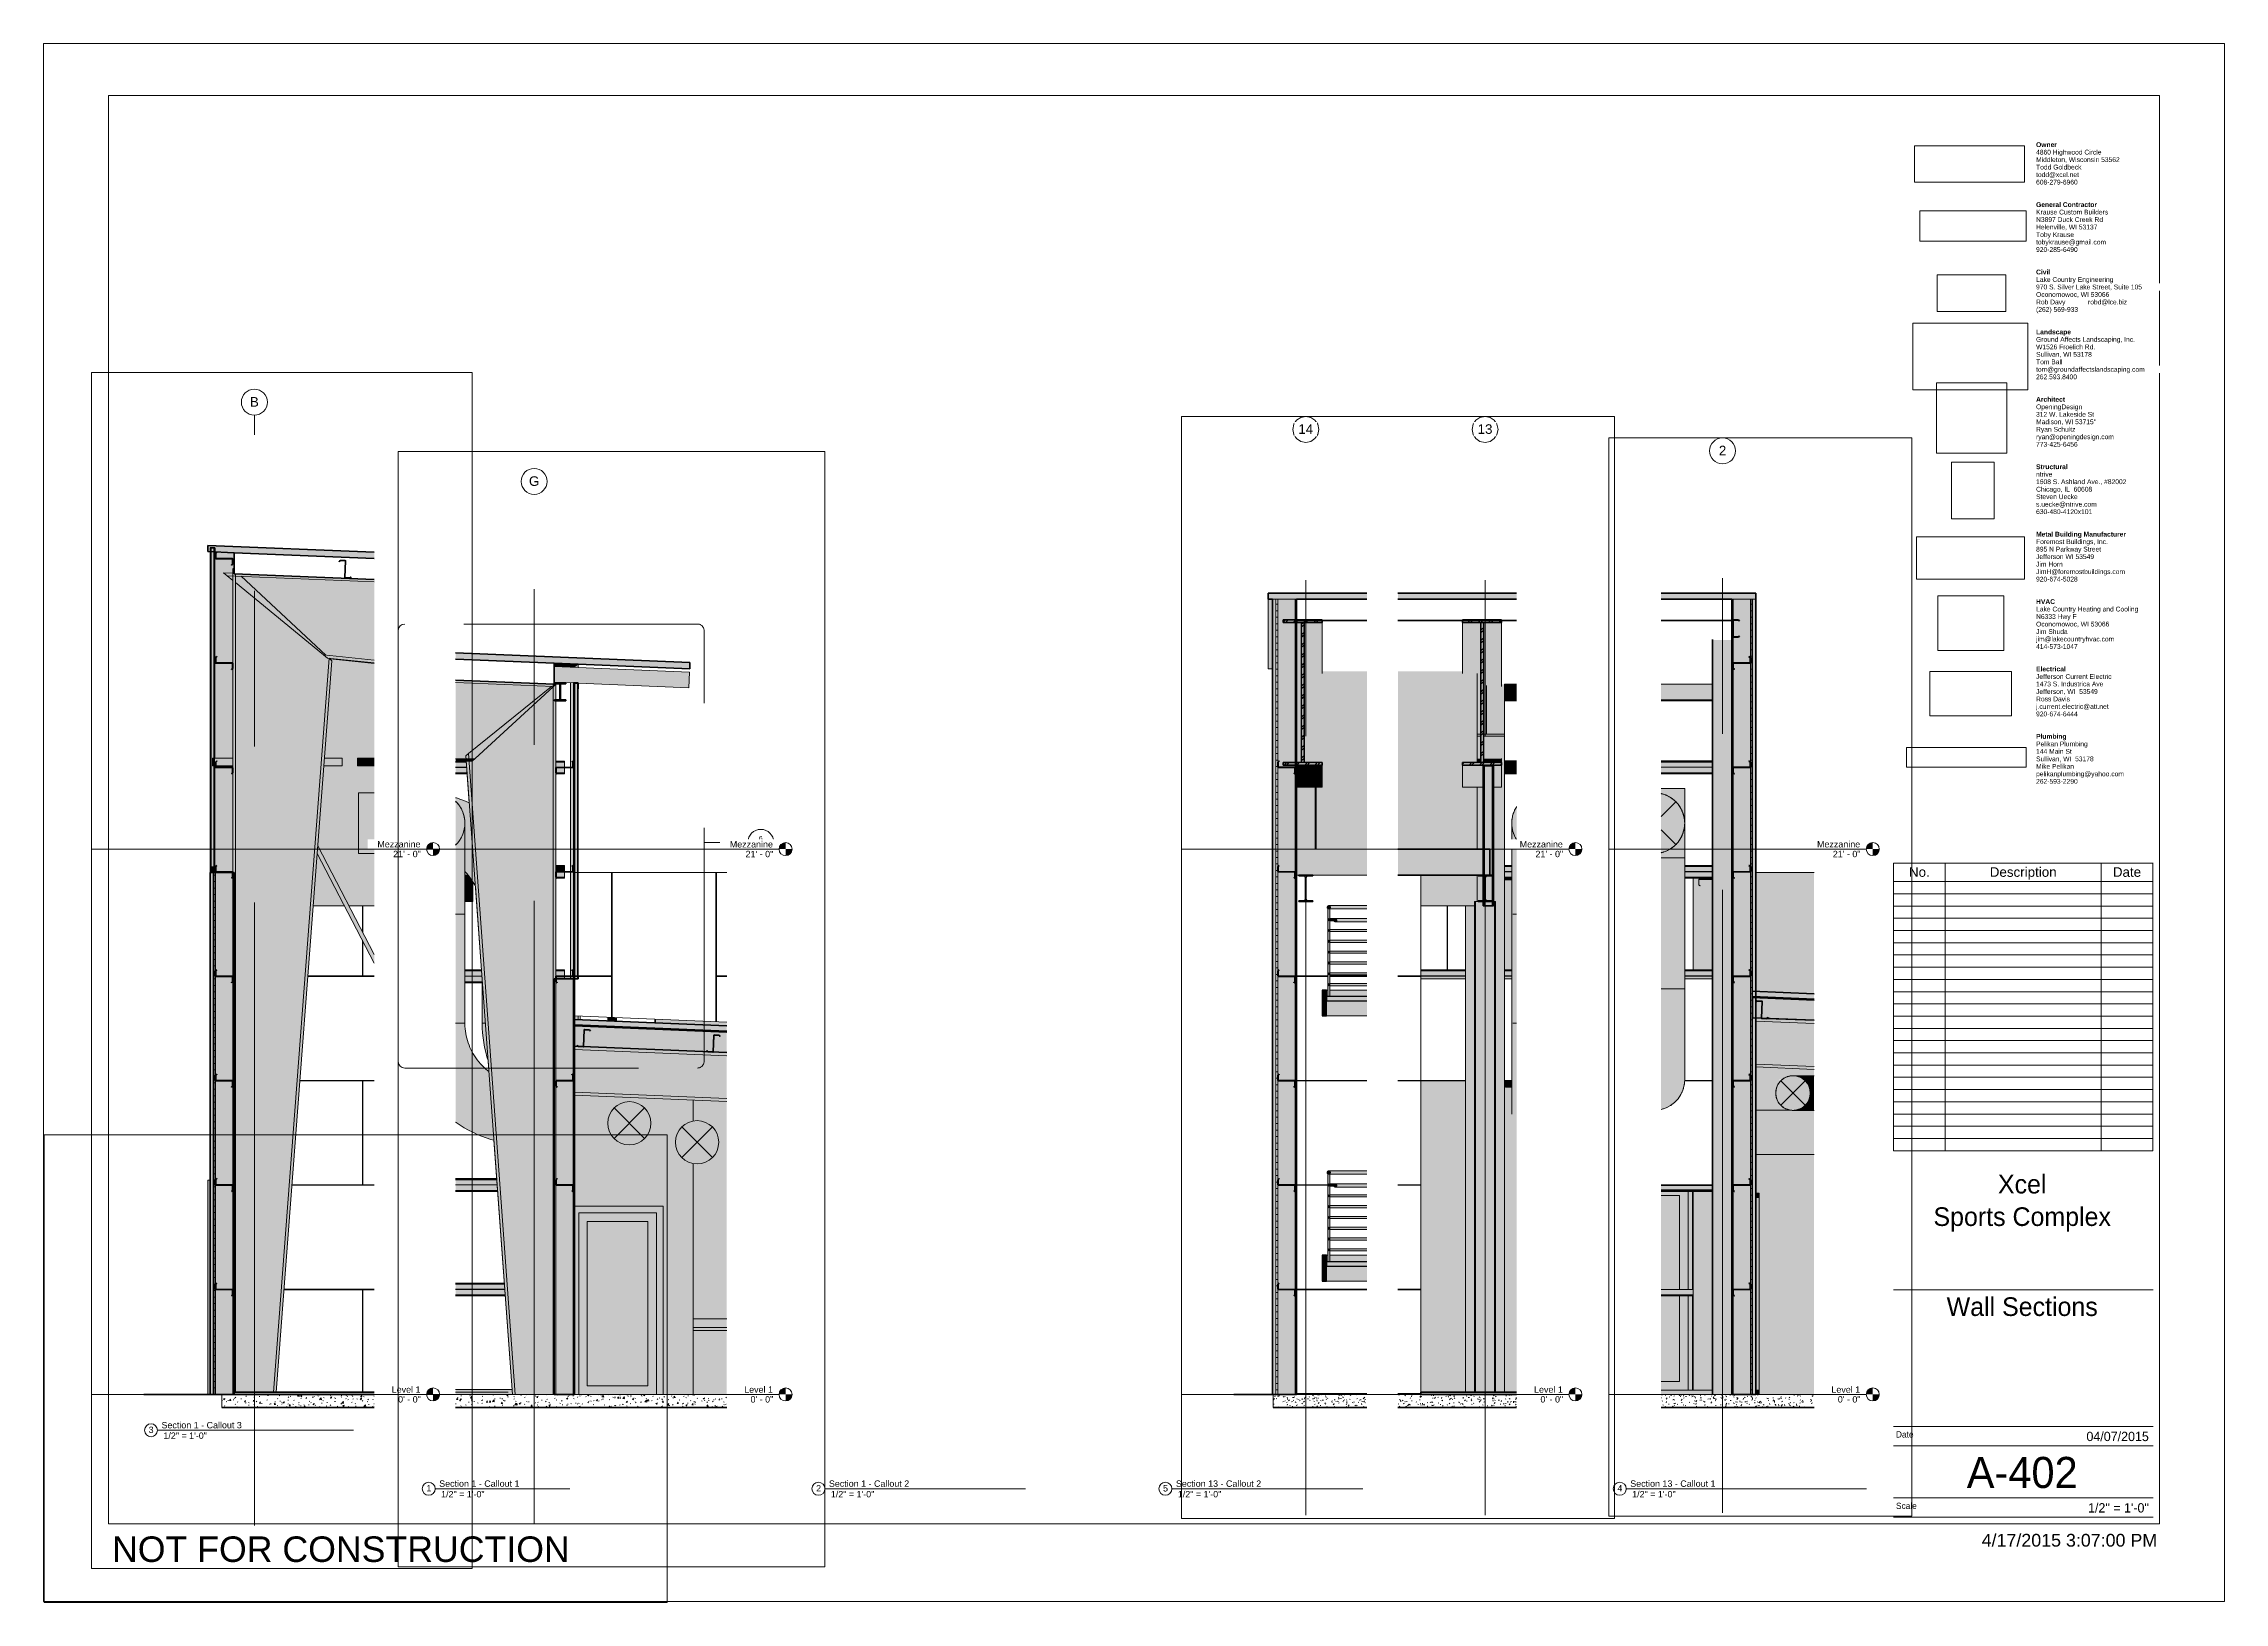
# Paper-space layout 'Layout1' of a CAD drawing. Header units: inches. Extents: x 0 to 42, y 0 to 30.
# The model-space entities are those that its viewports show. They can reach past a viewport. Long polylines and large blocks are cut down to what shows.
import ezdxf

# ---------------------------------------------------------------- set-up
doc = ezdxf.new("R2010")
doc.units = ezdxf.units.IN
doc.header["$MEASUREMENT"] = 0
for name, pattern in [('Dash 1_16_', [0.125, 0.0625, -0.0625]), ('Dash Dot 3_16_', [0.3125, 0.1875, -0.0625, 0, -0.0625]), ('Grid Line 1_2_', [0.875, 0.5, -0.125, 0.125, -0.125])]:
    doc.linetypes.add(name, pattern=pattern)
for name, color, linetype, lineweight in [('A-ANNO-SYMB', 150, 'Continuous', 9), ('A-CLNG', 13, 'Continuous', 18), ('A-DETL-THIN', 151, 'Continuous', 9), ('A-DOOR', 31, 'Continuous', 18), ('A-DOOR-FRAM', 31, 'Continuous', 9), ('A-FLOR', 192, 'Continuous', 18), ('A-FLOR-CLRS', 90, 'Dash 1_16_', 9), ('A-FLOR-HRAL', 11, 'Continuous', 9), ('A-FLOR-LEVL', 51, 'Continuous', 9), ('A-GLAZ-CWMG', 51, 'Continuous', 9), ('A-ROOF', 132, 'Continuous', 18), ('A-WALL', 113, 'Continuous', 18), ('A-WALL-PATT', 111, 'Continuous', 70), ('C-BLDG-PADS', 91, 'Continuous', 9), ('C-TOPO', 7, 'Continuous', 9), ('G-ANNO-SCHD', 231, 'Continuous', 9), ('G-ANNO-TTLB', 6, 'Continuous', 9), ('G-ANNO-TTLB-MEDM', 33, 'Continuous', 20), ('G-ANNO-TTLB-THIN', 151, 'Continuous', 9), ('I-FURN', 30, 'Continuous', 9), ('I-WALL', 2, 'Continuous', 18), ('L-SITE-WALL', 31, 'Continuous', 18), ('M-EQPM', 50, 'Continuous', 9), ('M-HVAC-DUCT', 70, 'Continuous', 9), ('M-HVAC-DUCT-ANNO', 70, 'Continuous', 9), ('Q-SPCQ', 91, 'Continuous', 9), ('S-BEAM', 12, 'Continuous', 9), ('S-COLS', 52, 'Continuous', 9), ('S-GRID', 1, 'Continuous', 9), ('S-GRID-IDEN', 1, 'Continuous', 9), ('S-STRS', 31, 'Continuous', 9)]:
    doc.layers.add(name, color=color, linetype=linetype, lineweight=lineweight)
doc.layers.add('G-ANNO-NPLT', color=191, linetype='Continuous', plot=False)
doc.styles.add('Arial', font='arial.ttf', dxfattribs={"height": 2.950599})
doc.styles.add('Arial_1', font='arial.ttf', dxfattribs={"height": 4.425898})
doc.styles.add('Arial_2', font='arial.ttf', dxfattribs={"height": 2.212949})
doc.styles.add('Arial_3', font='arial.ttf', dxfattribs={"height": 0.092206})
doc.styles.add('Arial_4', font='arial.ttf', dxfattribs={"height": 0.491766})
doc.styles.add('Arial_5', font='arial.ttf', dxfattribs={"height": 0.245883})
doc.styles.add('Arial_6', font='arial.ttf', dxfattribs={"height": 0.122942})
doc.styles.add('Arial_7', font='arial.ttf', dxfattribs={"height": 0.184412})
doc.styles.add('Century Gothic', font='GOTHIC.TTF', dxfattribs={"height": 0.119759})
doc.styles.add('Century Gothic_1', font='GOTHIC.TTF', dxfattribs={"height": 0.179639})
doc.styles.add('Century Gothic_2', font='GOTHIC.TTF', dxfattribs={"height": 0.598797})
doc.styles.add('Century Gothic_3', font='GOTHIC.TTF', dxfattribs={"height": 0.359278})
picture_1 = doc.add_image_def('image1.jpg', size_in_pixel=(477, 79))
picture_2 = doc.add_image_def('image2.png', size_in_pixel=(259, 141))
picture_3 = doc.add_image_def('image3.jpg', size_in_pixel=(150, 124))
picture_4 = doc.add_image_def('image4.jpg', size_in_pixel=(309, 122))
picture_5 = doc.add_image_def('image5.png', size_in_pixel=(302, 400))
picture_6 = doc.add_image_def('image6.jpg', size_in_pixel=(95, 51))
picture_7 = doc.add_image_def('image7.png', size_in_pixel=(388, 225))
picture_8 = doc.add_image_def('image8.jpg', size_in_pixel=(232, 76))
picture_9 = doc.add_image_def('image9.jpg', size_in_pixel=(900, 259))
picture_10 = doc.add_image_def('image10.jpg', size_in_pixel=(939, 939))
pattern_1 = [(45, (21892.158, 97.643), (-2.375879, 2.375879), []), (45, (21892.158, 101.243), (-2.375879, 2.375879), [])]
pattern_2 = [(0, (22784.43, 0.25), (-193, 193), [48, -145]), (90, (22784.43, 0.25), (-193, 1e-14), [96.25, -96.75]), (180, (22832.43, 96.5), (-193, 193), [48, -145]), (90, (22832.43, 0.25), (-193, 1e-14), [96.25, -96.75]), (180, (22832.43, 96.75), (-193, 193), [48, -145]), (90, (22832.43, 96.75), (-193, 1e-14), [96.25, -96.75]), (0, (22784.43, 193), (-193, 193), [48, -145]), (90, (22784.43, 96.75), (-193, 1e-14), [96.25, -96.75]), (0, (22832.68, 48.25), (-193, 193), [48, -145]), (90, (22832.68, 0), (-193, 1e-14), [48.25, -144.75]), (90, (22880.68, 0), (-193, 1e-14), [48.25, -144.75]), (0, (22832.68, 144.75), (-193, 193), [48, -145]), (90, (22832.68, 48.5), (-193, 1e-14), [96.25, -96.75]), (180, (22880.68, 48.5), (-193, 193), [48, -145]), (90, (22880.68, 48.5), (-193, 1e-14), [96.25, -96.75]), (90, (22832.68, 145), (-193, 1e-14), [48, -145]), (180, (22880.68, 145), (-193, 193), [48, -145]), (90, (22880.68, 145), (-193, 1e-14), [48, -145]), (0, (22880.93, 0.25), (-193, 193), [48, -145]), (90, (22880.93, 0.25), (-193, 1e-14), [96.25, -96.75]), (180, (22928.93, 96.5), (-193, 193), [48, -145]), (90, (22928.93, 0.25), (-193, 1e-14), [96.25, -96.75]), (180, (22928.93, 96.75), (-193, 193), [48, -145]), (90, (22928.93, 96.75), (-193, 1e-14), [96.25, -96.75]), (180, (22928.93, 193), (-193, 193), [48, -145]), (90, (22880.93, 96.75), (-193, 1e-14), [96.25, -96.75]), (0, (22929.18, 48.25), (-193, 193), [48, -145]), (90, (22929.18, 0), (-193, 1e-14), [48.25, -144.75]), (90, (22977.18, 0), (-193, 1e-14), [48.25, -144.75]), (0, (22929.18, 144.75), (-193, 193), [48, -145]), (90, (22929.18, 48.5), (-193, 1e-14), [96.25, -96.75]), (180, (22977.18, 48.5), (-193, 193), [48, -145]), (90, (22977.18, 48.5), (-193, 1e-14), [96.25, -96.75]), (90, (22929.18, 145), (-193, 1e-14), [48, -145]), (180, (22977.18, 145), (-193, 193), [48, -145]), (90, (22977.18, 145), (-193, 1e-14), [48, -145])]
pattern_3 = [(45, (22007.282, 102), (-2.375879, 2.375879), []), (45, (22007.282, 105.6), (-2.375879, 2.375879), [])]
pattern_4 = [(45, (-72350.154, 104.131), (-2.37587878, 2.37587878), []), (45, (-72350.154, 107.731), (-2.37587878, 2.37587878), [])]
pattern_5 = [(45, (-76299.571, 104.131), (-2.37587878, 2.37587878), []), (45, (-76299.571, 107.731), (-2.37587878, 2.37587878), [])]
pattern_6 = [(50, (-76299.571, 104.131), (6.8859965, -0.60209723), [0.72, -7.92]), (355, (-76299.571, 104.131), (-1.33175564, 7.2205465), [0.576, -6.336]), (100.451, (-76298.997, 104.081), (5.55362855, 6.6181912), [0.612, -6.731]), (46.184, (-76299.571, 106.051), (10.24564176, -1.5889251), [1.08, -11.88]), (96.636, (-76298.717, 105.918), (8.9724387, 9.3515184), [0.918, -10.096]), (351.184, (-76299.571, 106.051), (8.9731991, 9.3512304), [0.864, -9.504]), (21, (-76298.611, 105.571), (5.73072572, -3.86500345), [0.72, -7.92]), (326, (-76298.611, 105.571), (2.3358107, 6.9608802), [0.576, -6.336]), (71.451, (-76298.133, 105.249), (8.06587574, 3.0959479), [0.612, -6.731]), (37.5, (-76299.571, 104.131), (0.116865946, 3.19547842), [0.317, -5.942, 0.317, -6.115, -6.36]), (37.5, (-76299.571, 104.131), (0.116865946, 3.19547842), [-12.691, 0.317, -6.043]), (7.5, (-76299.571, 104.131), (2.52543001, 3.78602473), [0.317, -3.35, 0.317, -5.798, -2.424]), (7.5, (-76299.571, 104.131), (2.52543001, 3.78602473), [-9.782, 0.317, -2.107]), (327.5, (-76301.711, 104.131), (5.12436853, -0.216176255), [0.317, -2.083, 0.317, -7.171, -9.936]), (327.5, (-76301.711, 104.131), (5.12436853, -0.216176255), [-9.888, 0.317, -9.619]), (317.5, (-76302.671, 104.131), (5.5983262, 0.96140978), [0.317, -2.803, 0.317, -4.656, -7.056]), (317.5, (-76302.671, 104.131), (5.5983262, 0.96140978), [-8.093, 0.317, -6.739])]
pattern_7 = [(90, (-75741.24, 0.25), (-193, -193), [48, -145]), (180, (-75741.24, 0.25), (-2e-14, -193), [96.25, -96.75]), (270, (-75837.49, 48.25), (-193, -193), [48, -145]), (180, (-75741.24, 48.25), (-2e-14, -193), [96.25, -96.75]), (270, (-75837.74, 48.25), (-193, -193), [48, -145]), (180, (-75837.74, 48.25), (-2e-14, -193), [96.25, -96.75]), (90, (-75933.99, 0.25), (-193, -193), [48, -145]), (180, (-75837.74, 0.25), (-2e-14, -193), [96.25, -96.75]), (90, (-75789.24, 48.5), (-193, -193), [48, -145]), (180, (-75740.99, 48.5), (-2e-14, -193), [48.25, -144.75]), (180, (-75740.99, 96.5), (-2e-14, -193), [48.25, -144.75]), (90, (-75885.74, 48.5), (-193, -193), [48, -145]), (180, (-75789.49, 48.5), (-2e-14, -193), [96.25, -96.75]), (270, (-75789.49, 96.5), (-193, -193), [48, -145]), (180, (-75789.49, 96.5), (-2e-14, -193), [96.25, -96.75]), (180, (-75885.99, 48.5), (-2e-14, -193), [48, -145]), (270, (-75885.99, 96.5), (-193, -193), [48, -145]), (180, (-75885.99, 96.5), (-2e-14, -193), [48, -145]), (90, (-75741.24, 96.75), (-193, -193), [48, -145]), (180, (-75741.24, 96.75), (-2e-14, -193), [96.25, -96.75]), (270, (-75837.49, 144.75), (-193, -193), [48, -145]), (180, (-75741.24, 144.75), (-2e-14, -193), [96.25, -96.75]), (270, (-75837.74, 144.75), (-193, -193), [48, -145]), (180, (-75837.74, 144.75), (-2e-14, -193), [96.25, -96.75]), (270, (-75933.99, 144.75), (-193, -193), [48, -145]), (180, (-75837.74, 96.75), (-2e-14, -193), [96.25, -96.75]), (90, (-75789.24, 145), (-193, -193), [48, -145]), (180, (-75740.99, 145), (-2e-14, -193), [48.25, -144.75]), (180, (-75740.99, 193), (-2e-14, -193), [48.25, -144.75]), (90, (-75885.74, 145), (-193, -193), [48, -145]), (180, (-75789.49, 145), (-2e-14, -193), [96.25, -96.75]), (270, (-75789.49, 193), (-193, -193), [48, -145]), (180, (-75789.49, 193), (-2e-14, -193), [96.25, -96.75]), (180, (-75885.99, 145), (-2e-14, -193), [48, -145]), (270, (-75885.99, 193), (-193, -193), [48, -145]), (180, (-75885.99, 193), (-2e-14, -193), [48, -145])]
pattern_8 = [(0, (-76299.571, 104.131), (7.68, 1.92), [0.317, -5.443, 0.317, -5.443, -30.72]), (0, (-76299.571, 104.131), (7.68, 1.92), [-11.52, 0.317, -11.203, 0.317, -5.443, -13.44]), (0, (-76299.571, 104.131), (7.68, 1.92), [-28.8, 0.317, -3.523, 0.317, -9.283]), (120, (-76296.691, 105.091), (-5.502768775, 5.6910751), [0.317, -5.443, 0.317, -5.443, -30.72]), (120, (-76296.691, 105.091), (-5.502768775, 5.6910751), [-11.52, 0.317, -11.203, 0.317, -5.443, -13.44]), (120, (-76296.691, 105.091), (-5.502768775, 5.6910751), [-28.8, 0.317, -3.523, 0.317, -9.283]), (240, (-76295.731, 108.931), (-2.177231225, -7.6110751), [0.317, -5.443, 0.317, -5.443, -30.72]), (240, (-76295.731, 108.931), (-2.177231225, -7.6110751), [-11.52, 0.317, -11.203, 0.317, -5.443, -13.44]), (240, (-76295.731, 108.931), (-2.177231225, -7.6110751), [-28.8, 0.317, -3.523, 0.317, -9.283])]

# ---------------------------------------------------------------- blocks, each defined once
blk = doc.blocks.new('E1 30 x 42 Horizontal - E1 30x42 Horizontal-11829-Wall Sections')
at = {"layer": 'G-ANNO-TTLB-MEDM'}
for p, q in [((1.24, 29.014), (1.24, 1.514)), ((40.74, 29.014), (1.24, 29.014)), ((40.74, 29.014), (40.74, 1.514)), ((40.615, 14.233), (35.615, 14.233)), ((35.615, 6.02), (40.615, 6.02)), ((1.24, 1.514), (40.74, 1.514)), ((40.615, 1.639), (35.615, 1.639))]:
    blk.add_line(p, q, dxfattribs=at)
at = {"layer": 'G-ANNO-TTLB-THIN'}
for p, q in [((-0.01, 30.014), (41.99, 30.014)), ((-0.01, 0.014), (-0.01, 30.014)), ((41.99, 0.014), (41.99, 30.014)), ((35.615, 3.389), (40.615, 3.389)), ((35.615, 3.014), (40.615, 3.014)), ((35.615, 2.014), (40.615, 2.014)), ((-0.01, 0.014), (41.99, 0.014))]:
    blk.add_line(p, q, dxfattribs=at)
at = {"layer": 'G-ANNO-TTLB', "char_height": 0.09221, "attachment_point": 1, "line_spacing_factor": 0.938532, "style": 'Arial_3', "bg_fill": 3, "box_fill_scale": 1.25, "bg_fill_color": 0, "bg_fill_transparency": 0}
for s, insert, width in [('\\fArial|b1|i0|c0|p34|;Civil', (38.363, 25.662), 0.28768), ('\\fArial|b1|i0|c0|p34|;Structural', (38.363, 21.912), 0.64856), ('\\fArial|b1|i0|c0|p34|;HVAC', (38.363, 19.316), 0.41876), ('\\fArial|b1|i0|c0|p34|;Electrical', (38.363, 18.018), 0.61622)]:
    blk.add_mtext(s, dxfattribs=dict(at, insert=insert, width=width))
at = {"layer": 'G-ANNO-TTLB', "insert": (1.307, 1.27), "char_height": 0.49177, "width": 10.47, "attachment_point": 1, "line_spacing_factor": 0.938532, "style": 'Arial_4'}
blk.add_mtext('NOT FOR CONSTRUCTION', dxfattribs=at)
at = {"layer": 'G-ANNO-TTLB'}
image = blk.add_image(picture_8, insert=(36.024, 27.349), size_in_units=(2.118, 0.694), dxfattribs=at)
image.dxf.flags = 7
image = blk.add_image(picture_9, insert=(36.126, 26.208), size_in_units=(2.048, 0.589), dxfattribs=at)
image.dxf.flags = 7
image = blk.add_image(picture_6, insert=(36.46, 24.855), size_in_units=(1.319, 0.708), dxfattribs=at)
image.dxf.flags = 7
image = blk.add_image(picture_7, insert=(35.988, 23.347), size_in_units=(2.218, 1.286), dxfattribs=at)
image.dxf.flags = 7
image = blk.add_image(picture_10, insert=(36.444, 22.127), size_in_units=(1.358, 1.358), dxfattribs=at)
image.dxf.flags = 7
image = blk.add_image(picture_5, insert=(36.733, 20.862), size_in_units=(0.825, 1.093), dxfattribs=at)
image.dxf.flags = 7
image = blk.add_image(picture_4, insert=(36.062, 19.699), size_in_units=(2.078, 0.821), dxfattribs=at)
image.dxf.flags = 7
image = blk.add_image(picture_3, insert=(36.474, 18.329), size_in_units=(1.268, 1.049), dxfattribs=at)
image.dxf.flags = 7
image = blk.add_image(picture_2, insert=(36.315, 17.069), size_in_units=(1.574, 0.857), dxfattribs=at)
image.dxf.flags = 7
image = blk.add_image(picture_1, insert=(35.866, 16.08), size_in_units=(2.303, 0.381), dxfattribs=at)
image.dxf.flags = 7
at = {"layer": 'G-ANNO-TTLB', "attachment_point": 1, "bg_fill": 3, "box_fill_scale": 1.25, "bg_fill_color": 0, "bg_fill_transparency": 0}
for s, insert, char_height, width, line_spacing_factor, style in [('\\fArial|b1|i0|c0|p34|;Owner', (38.363, 28.114), 0.09221, 0.44259, 0.938532, 'Arial_3'), ('\\fArial|b1|i0|c0|p34|;General Contractor', (38.363, 26.96), 0.09221, 1.28521, 0.938532, 'Arial_3'), ('Lake Country Engineering', (38.363, 25.518), 0.09221, 1.74142, 0.938532, 'Arial_3'), ('\\fArial|b1|i0|c0|p34|;Landscape', (38.363, 24.508), 0.09221, 0.73708, 0.938532, 'Arial_3'), ('\\fArial|b1|i0|c0|p34|;Architect', (38.363, 23.21), 0.09221, 0.59069, 0.938532, 'Arial_3'), ('ntrive', (38.363, 21.768), 0.0922, 0.37109, 0.938532, 'Arial_3'), ('\\fArial|b1|i0|c0|p34|;Metal Building Manufacturer', (38.363, 20.614), 0.09221, 1.8793, 0.938532, 'Arial_3'), ('Lake Country Heating and Cooling', (38.363, 19.172), 0.09221, 2.30317, 0.938532, 'Arial_3'), ('Jefferson Current Electric', (38.363, 17.874), 0.09221, 1.71418, 0.938532, 'Arial_3'), ('\\fArial|b1|i0|c0|p34|;Plumbing', (38.363, 16.72), 0.09221, 0.62814, 0.938532, 'Arial_3'), ('Date', (35.665, 3.294), 0.1198, 0.4725, 0.984117, 'Century Gothic'), ('Scale', (35.665, 1.919), 0.1198, 0.5265, 0.984117, 'Century Gothic')]:
    blk.add_mtext(s, dxfattribs=dict(at, insert=insert, char_height=char_height, width=width, line_spacing_factor=line_spacing_factor, style=style))
at = {"layer": 'G-ANNO-TTLB', "char_height": 0.09221, "attachment_point": 1, "line_spacing_factor": 0.938532, "style": 'Arial_3', "bg_fill": 3, "box_fill_scale": 1.25, "bg_fill_color": 0, "bg_fill_transparency": 0}
for s, insert, width in [('4860 Highwood Circle', (38.363, 27.97), 1.47416), ('Krause Custom Builders', (38.363, 26.816), 1.63077), ('970 S. Silver Lake Street, Suite 105', (38.363, 25.374), 2.39509), ('Ground Affects Landscaping, Inc.', (38.363, 24.364), 2.24019), ('OpeningDesign', (38.363, 23.066), 1.03838), ('1608 S. Ashland Ave., #82002', (38.363, 21.624), 2.03762), ('Foremost Buildings, Inc.', (38.363, 20.47), 1.62396), ('N6333 Hwy F', (38.363, 19.028), 0.90901), ('1473 S. Industrica Ave', (38.363, 17.73), 1.52183), ('Pelikan Plumbing', (38.363, 16.576), 1.16605)]:
    blk.add_mtext(s, dxfattribs=dict(at, insert=insert, width=width))
for s, insert, width in [('Middleton, Wisconsin 53562', (38.363, 27.826), 1.89633), ('N3897 Duck Creek Rd', (38.363, 26.672), 1.51161), ('Oconomowoc, WI 53066', (38.363, 25.23), 1.65971), ('W1526 Froelich Rd.', (38.363, 24.22), 1.34309), ('312 W. Lakeside St', (38.363, 22.922), 1.31926), ('Chicago, IL  60608', (38.363, 21.48), 1.26649), ('895 N Parkway Street', (38.363, 20.326), 1.46565), ('Oconomowoc, WI 53066', (38.363, 18.883), 1.65971), ('Jefferson, WI  53549', (38.363, 17.585), 1.40778), ('144 Main St', (38.363, 16.432), 0.80347)]:
    blk.add_mtext(s, dxfattribs=dict(at, insert=insert, width=width))
at = {"layer": 'G-ANNO-TTLB', "attachment_point": 1, "line_spacing_factor": 0.938532, "style": 'Arial_3', "bg_fill": 3, "box_fill_scale": 1.25, "bg_fill_color": 0, "bg_fill_transparency": 0}
for s, insert, char_height, width in [('Todd Goldbeck', (38.363, 27.682), 0.09221, 1.02306), ('Helenville, WI 53137', (38.363, 26.528), 0.09221, 1.39416), ('Rob Davy', (38.363, 25.085), 0.0922, 0.66048), ('robd@lce.biz', (39.363, 25.085), 0.09221, 0.88178), ('Sullivan, WI 53178', (38.363, 24.076), 0.09221, 1.26819), ('Madison, WI 53715"', (38.363, 22.778), 0.09221, 1.36181), ('Steven Uecke', (38.363, 21.335), 0.09221, 0.94135), ('Jefferson WI 53549', (38.363, 20.182), 0.09221, 1.32266), ('Jim Shuda', (38.363, 18.739), 0.0922, 0.71325), ('Ross Davis', (38.363, 17.441), 0.0922, 0.76772), ('Sullivan, WI  53178', (38.363, 16.287), 0.09221, 1.31075)]:
    blk.add_mtext(s, dxfattribs=dict(at, insert=insert, char_height=char_height, width=width))
for s, insert, char_height, width in [('todd@xcel.net', (38.363, 27.537), 0.09221, 0.96859), ('Toby Krause', (38.363, 26.383), 0.09221, 0.85284), ('(262) 569-933', (38.363, 24.941), 0.09221, 0.94646), ('Tom Ball', (38.363, 23.932), 0.0922, 0.59579), ('Ryan Schultz', (38.363, 22.633), 0.09221, 0.88518), ('s.uecke@ntrive.com', (38.363, 21.191), 0.09221, 1.37543), ('Jim Horn', (38.363, 20.037), 0.0922, 0.60601), ('jim@lakecountryhvac.com', (38.363, 18.595), 0.09221, 1.76695), ('j.current.electric@att.net', (38.363, 17.297), 0.09221, 1.64609), ('Mike Pelikan', (38.363, 16.143), 0.09221, 0.85624)]:
    blk.add_mtext(s, dxfattribs=dict(at, insert=insert, char_height=char_height, width=width))
at = {"layer": 'G-ANNO-TTLB', "char_height": 0.09221, "attachment_point": 1, "line_spacing_factor": 0.938532, "style": 'Arial_3', "bg_fill": 3, "box_fill_scale": 1.25, "bg_fill_color": 0, "bg_fill_transparency": 0}
for s, insert, width in [('608-279-6960', (38.363, 27.393), 0.93625), ('tobykrause@gmail.com', (38.363, 26.239), 1.57971), ('tom@groundaffectslandscaping.com', (38.363, 23.787), 2.45808), ('ryan@openingdesign.com', (38.363, 22.489), 1.75163), ('630-480-4120x101', (38.363, 21.047), 1.26308), ('JimH@foremostbuildings.com', (38.363, 19.893), 2.01378), ('414-573-1047', (38.363, 18.451), 0.93625), ('920-674-6444', (38.363, 17.153), 0.93625), ('pelikanplumbing@yahoo.com', (38.363, 15.999), 1.97804)]:
    blk.add_mtext(s, dxfattribs=dict(at, insert=insert, width=width))
for s, insert, width in [('920-285-6490', (38.363, 26.095), 0.93625), ('262.593.8400', (38.363, 23.643), 0.91923), ('773-425-6456', (38.363, 22.345), 0.93625), ('920-674-5028', (38.363, 19.749), 0.93625), ('262-593-2290', (38.363, 15.855), 0.93625)]:
    blk.add_mtext(s, dxfattribs=dict(at, insert=insert, width=width))
blk = doc.blocks.new('Viewport - View Title-1830-Wall Sections')
at = {"layer": 'G-ANNO-TTLB'}
for start, end in [(0, 180), (180, 360)]:
    blk.add_arc((-0.125, 0), 0.125, start, end, dxfattribs=at)
blk = doc.blocks.new('Vanity Counter _ Callout 10')
at = {"layer": 'I-FURN'}
for points in [[(22423.631, 31), (22439.094, 31), (22439.094, 35), (22423.631, 35)], [(22439.094, 29.5), (22439.094, 31), (22423.631, 31), (22423.631, 29.5)]]:
    blk.add_hatch(color=21, dxfattribs=at).paths.add_polyline_path(points, flags=0)
at = {"layer": 'I-FURN', "color": 50}
for p, q in [((22423.631, 35), (22439.094, 35)), ((22423.631, 31), (22439.094, 31)), ((22439.094, 29.5), (22423.631, 29.5))]:
    blk.add_line(p, q, dxfattribs=at)
blk = doc.blocks.new('36_ x 84_-36_ x 84_-302076 - 190367-301254-Section 1 - Callout 1')
at = {"layer": 'A-DOOR'}
for points in [[(22370.631, 0), (22370.631, 84), (22406.631, 84), (22406.631, 0), (22409.631, 0), (22409.631, 87), (22368.678, 87), (22368.678, 0)], [(22402.631, 4), (22402.631, 80), (22374.631, 80), (22374.631, 4), (22376.405, 4)]]:
    blk.add_hatch(color=8, dxfattribs=at).paths.add_polyline_path(points, flags=0)
h = blk.add_hatch(color=8, dxfattribs=at)
h.paths.add_polyline_path([(22370.631, 0), (22406.631, 0), (22406.631, 84), (22370.631, 84), (22370.631, 17.773)], flags=0)
h.paths.add_polyline_path([(22374.631, 4), (22374.631, 80), (22402.631, 80), (22402.631, 4), (22376.405, 4)], flags=0)
at = {"layer": 'A-DOOR', "color": 250}
for p, q in [((22409.631, 87), (22368.678, 87)), ((22409.631, 0), (22409.631, 87)), ((22370.631, 0), (22370.631, 84)), ((22370.631, 84), (22406.631, 84)), ((22406.631, 84), (22406.631, 0)), ((22374.631, 80), (22402.631, 80)), ((22374.631, 4), (22374.631, 80)), ((22402.631, 80), (22402.631, 4)), ((22402.631, 4), (22374.631, 4))]:
    blk.add_line(p, q, dxfattribs=at)
blk = doc.blocks.new('Locker Rooms_Ryan_ifc-2-Section 1 - Callout 1')
at = {"layer": 'A-WALL', "lineweight": 5}
h = blk.add_hatch(color=10, dxfattribs=at)
h.paths.add_polyline_path([(22423.631, 0), (22423.631, 106.699), (22423.278, 106.755), (22422.267, 107.025), (22421.29, 107.401), (22420.357, 107.876), (22419.48, 108.446), (22418.666, 109.104), (22417.926, 109.845), (22417.267, 110.658), (22416.697, 111.536), (22416.222, 112.469), (22415.847, 113.446), (22415.576, 114.457), (22415.413, 115.485), (22415.357, 116.536), (22415.413, 117.587), (22415.576, 118.615), (22415.847, 119.626), (22416.222, 120.603), (22416.697, 121.536), (22417.267, 122.414), (22417.926, 123.227), (22418.666, 123.967), (22419.481, 124.627), (22420.357, 125.196), (22421.29, 125.671), (22422.267, 126.046), (22423.278, 126.317), (22423.631, 126.373), (22423.631, 136.021), (22368.678, 138.311), (22368.678, 87), (22409.631, 87), (22409.631, 0)], flags=0)
h.paths.add_polyline_path([(22394.058, 115.323), (22393.013, 115.377), (22391.979, 115.541), (22390.968, 115.812), (22389.991, 116.187), (22389.058, 116.662), (22388.181, 117.232), (22387.367, 117.891), (22386.627, 118.631), (22385.968, 119.444), (22385.398, 120.322), (22384.923, 121.255), (22384.548, 122.232), (22384.277, 123.243), (22384.114, 124.271), (22384.058, 125.322), (22384.114, 126.373), (22384.277, 127.401), (22384.548, 128.412), (22384.923, 129.39), (22385.398, 130.322), (22385.968, 131.2), (22386.627, 132.013), (22387.367, 132.754), (22388.181, 133.412), (22389.058, 133.982), (22389.991, 134.457), (22390.968, 134.833), (22392.078, 135.119), (22393.013, 135.267), (22394.058, 135.322), (22395.104, 135.267), (22396.137, 135.103), (22397.149, 134.833), (22398.126, 134.457), (22399.058, 133.982), (22399.936, 133.412), (22400.75, 132.754), (22401.489, 132.013), (22402.149, 131.2), (22402.718, 130.322), (22403.194, 129.39), (22403.568, 128.412), (22403.84, 127.401), (22404.003, 126.373), (22404.058, 125.322), (22404.003, 124.271), (22403.84, 123.243), (22403.568, 122.232), (22403.194, 121.255), (22402.718, 120.322), (22402.149, 119.444), (22401.489, 118.631), (22400.75, 117.891), (22399.936, 117.232), (22399.058, 116.662), (22398.126, 116.187), (22397.149, 115.812), (22396.137, 115.541), (22395.104, 115.377)], flags=0)
h.paths.add_polyline_path([(22423.631, 158.541), (22423.631, 158.711), (22372.901, 160.825), (22372.848, 160.712), (22372.722, 160.662), (22422.015, 158.608)], flags=0)
h.paths.add_polyline_path([(22370.348, 160.761), (22370.213, 160.937), (22368.678, 161.001), (22368.678, 160.831), (22369.891, 160.78)], flags=0)
h.paths.add_polyline_path([(22372.722, 160.772), (22372.776, 160.794), (22372.792, 160.83), (22370.356, 160.931), (22370.404, 160.868), (22372.714, 160.772)], flags=0)
h = blk.add_hatch(color=10, dxfattribs=at)
h.paths.add_polyline_path([(22423.631, 0), (22439.094, 0), (22439.094, 29.5), (22423.631, 29.5), (22423.631, 6.257)], flags=0)
h.paths.add_polyline_path([(22423.631, 35), (22439.094, 35), (22439.094, 135.377), (22423.631, 136.021), (22423.631, 126.373), (22424.312, 126.481), (22425.357, 126.535), (22426.402, 126.481), (22427.436, 126.317), (22428.447, 126.046), (22429.424, 125.671), (22430.357, 125.196), (22431.235, 124.626), (22432.048, 123.967), (22432.788, 123.227), (22433.447, 122.414), (22434.017, 121.536), (22434.493, 120.603), (22434.867, 119.626), (22435.139, 118.615), (22435.301, 117.587), (22435.357, 116.536), (22435.301, 115.485), (22435.139, 114.457), (22434.867, 113.446), (22434.493, 112.469), (22434.017, 111.536), (22433.447, 110.658), (22432.788, 109.845), (22432.048, 109.104), (22431.235, 108.446), (22430.357, 107.876), (22429.424, 107.401), (22428.447, 107.025), (22427.436, 106.755), (22426.402, 106.591), (22425.357, 106.536), (22424.312, 106.591), (22423.631, 106.699), (22423.631, 71.2)], flags=0)
h.paths.add_polyline_path([(22439.094, 157.897), (22439.094, 158.067), (22432.849, 158.327), (22432.796, 158.214), (22432.67, 158.164), (22433.065, 158.148)], flags=0)
h.paths.add_polyline_path([(22430.296, 158.263), (22430.161, 158.439), (22423.631, 158.711), (22423.631, 158.541), (22429.839, 158.282)], flags=0)
h.paths.add_polyline_path([(22432.67, 158.274), (22432.724, 158.296), (22432.74, 158.332), (22430.303, 158.433), (22430.352, 158.37), (22432.662, 158.274)], flags=0)
at = {"layer": 'A-WALL', "color": 250}
for p, q in [((22423.631, 158.711), (22423.631, 158.541)), ((22423.631, 136.021), (22423.631, 126.373)), ((22423.631, 106.699), (22423.631, 0))]:
    blk.add_line(p, q, dxfattribs=at)
at = {"color": 250, "lineweight": 18}
for name in ['36_ x 84_-36_ x 84_-302076 - 190367-301254-Section 1 - Callout 1', 'Vanity Counter _ Callout 10']:
    blk.add_blockref(name, (0, 0), dxfattribs=at)
blk = doc.blocks.new('Family7 - Family7-772884-Section 1 - Callout 1')
at = {"layer": 'S-BEAM'}
for points in [[(22358.935, 327.205), (22360.235, 328.402), (22359.303, 328.441), (22359.303, 328.189), (22313.716, 330.089), (22313.716, 329.089), (22345.061, 327.783)], [(22313.716, 293.743), (22318.606, 293.845), (22318.508, 295.184), (22319.692, 296.143), (22319.857, 293.871), (22322.768, 293.932), (22358.803, 327.084), (22358.803, 327.211), (22313.716, 329.089), (22313.716, 293.932)], [(22313.716, 292.492), (22321.377, 292.653), (22322.768, 293.932), (22313.716, 293.743), (22313.716, 292.509)]]:
    blk.add_hatch(color=256, dxfattribs=at).paths.add_polyline_path(points, flags=0)
for p, q in [((22313.716, 329.089), (22358.935, 327.205)), ((22358.935, 327.205), (22360.235, 328.402)), ((22359.418, 328.436), (22359.303, 328.441)), ((22360.235, 328.402), (22359.653, 328.426)), ((22322.768, 293.932), (22358.803, 327.084)), ((22322.768, 293.932), (22313.716, 293.743)), ((22321.377, 292.653), (22322.768, 293.932)), ((22313.716, 292.492), (22321.377, 292.653))]:
    blk.add_line(p, q, dxfattribs=at)
blk = doc.blocks.new('W-Wide Flange - W21X166-782557-Section 1 - Callout 1')
at = {"layer": 'S-BEAM'}
for points in [[(22439.094, 156.535), (22439.094, 157.897), (22368.678, 160.831), (22368.678, 159.469), (22433.065, 156.787)], [(22439.094, 155.645), (22439.094, 156.535), (22368.678, 159.469), (22368.678, 158.579), (22407.75, 156.951)], [(22439.094, 137.629), (22439.094, 155.645), (22368.678, 158.579), (22368.678, 140.563), (22407.75, 138.935)], [(22439.094, 136.738), (22439.094, 137.629), (22368.678, 140.559), (22368.678, 139.672), (22407.75, 138.044)], [(22439.094, 135.377), (22439.094, 136.738), (22368.678, 139.672), (22368.678, 138.311), (22407.75, 136.683)]]:
    blk.add_hatch(color=256, dxfattribs=at).paths.add_polyline_path(points, flags=0)
for p, q in [((22370.348, 160.761), (22368.678, 160.831)), ((22430.296, 158.263), (22372.714, 160.662)), ((22439.094, 156.535), (22368.678, 159.469)), ((22439.094, 157.897), (22432.662, 158.165)), ((22368.678, 139.672), (22439.094, 136.738)), ((22439.094, 135.377), (22368.678, 138.311))]:
    blk.add_line(p, q, dxfattribs=at)
blk = doc.blocks.new('Girt_Z - 8_D-904143-Section 1 - Callout 1')
at = {"layer": 'S-BEAM'}
h = blk.add_hatch(dxfattribs=at)
h.set_pattern_fill('FP_3', color=256, style=0, pattern_type=2)
h.set_pattern_definition(pattern_1)
h.paths.add_polyline_path([(22360.627, 238.518), (22360.698, 238.602), (22360.162, 239.051), (22360.162, 241.37), (22360.186, 241.423), (22360.24, 241.445), (22367.865, 241.445), (22367.998, 241.5), (22368.053, 241.633), (22368.053, 244), (22367.478, 244.482), (22367.408, 244.398), (22367.943, 243.949), (22367.943, 241.629), (22367.919, 241.576), (22367.865, 241.555), (22360.24, 241.555), (22360.108, 241.5), (22360.053, 241.367), (22360.053, 239)], flags=0)
at = {"layer": 'S-BEAM', "lineweight": 50}
for p, q in [((22367.478, 244.482), (22367.408, 244.398)), ((22367.408, 244.398), (22367.943, 243.949)), ((22368.053, 244), (22367.478, 244.482)), ((22367.943, 243.949), (22367.943, 241.629)), ((22368.053, 241.633), (22368.053, 244)), ((22360.053, 241.367), (22360.053, 239)), ((22360.162, 239.051), (22360.162, 241.37)), ((22367.865, 241.555), (22360.24, 241.555)), ((22360.24, 241.445), (22367.865, 241.445)), ((22360.053, 239), (22360.627, 238.518)), ((22360.698, 238.602), (22360.162, 239.051)), ((22360.627, 238.518), (22360.698, 238.602))]:
    blk.add_line(p, q, dxfattribs=at)
for centre, radius, start, end in [((22360.24, 241.367), 0.188, 90, 180), ((22360.24, 241.367), 0.0782, 90, 177.8773), ((22367.865, 241.633), 0.188, 270, 0), ((22367.865, 241.633), 0.0782, 270, 356.9576)]:
    blk.add_arc(centre, radius, start, end, dxfattribs=at)
blk = doc.blocks.new('Girt_Z - 8_D-915553-Section 1 - Callout 1')
at = {"layer": 'S-BEAM'}
h = blk.add_hatch(dxfattribs=at)
h.set_pattern_fill('FP_3', color=256, style=0, pattern_type=2)
h.set_pattern_definition(pattern_1)
h.paths.add_polyline_path([(22360.627, 286.768), (22360.698, 286.852), (22360.162, 287.301), (22360.162, 289.62), (22360.186, 289.673), (22360.24, 289.695), (22367.865, 289.695), (22367.998, 289.75), (22368.053, 289.883), (22368.053, 292.25), (22367.478, 292.732), (22367.408, 292.648), (22367.943, 292.199), (22367.943, 289.879), (22367.919, 289.826), (22367.865, 289.805), (22360.24, 289.805), (22360.108, 289.75), (22360.053, 289.617), (22360.053, 287.25)], flags=0)
at = {"layer": 'S-BEAM', "lineweight": 50}
for p, q in [((22367.478, 292.732), (22367.408, 292.648)), ((22367.408, 292.648), (22367.943, 292.199)), ((22368.053, 292.25), (22367.478, 292.732)), ((22367.943, 292.199), (22367.943, 289.879)), ((22368.053, 289.883), (22368.053, 292.25)), ((22360.053, 289.617), (22360.053, 287.25)), ((22360.162, 287.301), (22360.162, 289.62)), ((22367.865, 289.805), (22360.24, 289.805)), ((22360.24, 289.695), (22367.865, 289.695)), ((22360.698, 286.852), (22360.162, 287.301)), ((22360.053, 287.25), (22360.627, 286.768)), ((22360.627, 286.768), (22360.698, 286.852))]:
    blk.add_line(p, q, dxfattribs=at)
for centre, radius, start, end in [((22360.24, 289.617), 0.188, 90, 180), ((22360.24, 289.617), 0.0782, 90, 177.8773), ((22367.865, 289.883), 0.188, 270, 0), ((22367.865, 289.883), 0.0782, 270, 356.9576)]:
    blk.add_arc(centre, radius, start, end, dxfattribs=at)
blk = doc.blocks.new('Girt_Z - 8_D-V1-Section 1 - Callout 1')
at = {"layer": 'S-BEAM'}
h = blk.add_hatch(dxfattribs=at)
h.set_pattern_fill('FP_3', color=256, style=0, pattern_type=2)
h.set_pattern_definition(pattern_1)
h.paths.add_polyline_path([(22360.627, 190.268), (22360.698, 190.352), (22360.162, 190.801), (22360.162, 193.12), (22360.186, 193.173), (22360.24, 193.195), (22367.865, 193.195), (22367.998, 193.25), (22368.053, 193.383), (22368.053, 195.75), (22367.478, 196.232), (22367.408, 196.148), (22367.943, 195.699), (22367.943, 193.379), (22367.919, 193.326), (22367.865, 193.305), (22360.24, 193.305), (22360.108, 193.25), (22360.053, 193.117), (22360.053, 190.75)], flags=0)
at = {"layer": 'S-BEAM', "lineweight": 50}
for p, q in [((22367.478, 196.232), (22367.408, 196.148)), ((22367.408, 196.148), (22367.943, 195.699)), ((22368.053, 195.75), (22367.478, 196.232)), ((22367.943, 195.699), (22367.943, 193.379)), ((22368.053, 193.383), (22368.053, 195.75)), ((22367.865, 193.305), (22360.24, 193.305)), ((22360.053, 193.117), (22360.053, 190.75)), ((22360.162, 190.801), (22360.162, 193.12)), ((22360.24, 193.195), (22367.865, 193.195)), ((22360.053, 190.75), (22360.627, 190.268)), ((22360.698, 190.352), (22360.162, 190.801)), ((22360.627, 190.268), (22360.698, 190.352))]:
    blk.add_line(p, q, dxfattribs=at)
for centre, radius, start, end in [((22360.24, 193.117), 0.188, 90, 180), ((22367.865, 193.383), 0.188, 270, 0), ((22367.865, 193.383), 0.0782, 270, 356.9576), ((22360.24, 193.117), 0.0782, 90, 177.8773)]:
    blk.add_arc(centre, radius, start, end, dxfattribs=at)
blk = doc.blocks.new('Girt_Z - 8_D-757207-Section 1 - Callout 1')
at = {"layer": 'S-BEAM'}
h = blk.add_hatch(dxfattribs=at)
h.set_pattern_fill('FP_3', color=256, style=0, pattern_type=2)
h.set_pattern_definition(pattern_1)
h.paths.add_polyline_path([(22360.627, 142.018), (22360.698, 142.102), (22360.162, 142.551), (22360.162, 144.87), (22360.186, 144.923), (22360.24, 144.945), (22367.865, 144.945), (22367.998, 145), (22368.053, 145.133), (22368.053, 147.5), (22367.478, 147.982), (22367.408, 147.898), (22367.943, 147.449), (22367.943, 145.129), (22367.919, 145.076), (22367.865, 145.055), (22360.24, 145.055), (22360.108, 145), (22360.053, 144.867), (22360.053, 142.5)], flags=0)
at = {"layer": 'S-BEAM', "lineweight": 50}
for p, q in [((22367.478, 147.982), (22367.408, 147.898)), ((22367.408, 147.898), (22367.943, 147.449)), ((22368.053, 147.5), (22367.478, 147.982)), ((22367.943, 147.449), (22367.943, 145.129)), ((22368.053, 145.133), (22368.053, 147.5)), ((22367.865, 145.055), (22360.24, 145.055)), ((22360.053, 144.867), (22360.053, 142.5)), ((22360.162, 142.551), (22360.162, 144.87)), ((22360.24, 144.945), (22367.865, 144.945)), ((22360.053, 142.5), (22360.627, 142.018)), ((22360.698, 142.102), (22360.162, 142.551)), ((22360.627, 142.018), (22360.698, 142.102))]:
    blk.add_line(p, q, dxfattribs=at)
for centre, radius, start, end in [((22360.24, 144.867), 0.188, 90, 180), ((22367.865, 145.133), 0.188, 270, 0), ((22367.865, 145.133), 0.0782, 270, 356.9576), ((22360.24, 144.867), 0.0782, 90, 177.8773)]:
    blk.add_arc(centre, radius, start, end, dxfattribs=at)
blk = doc.blocks.new('Dimension Lumber - 2x8-945061-Section 1 - Callout 1')
at = {"layer": 'S-BEAM'}
h = blk.add_hatch(color=256, dxfattribs=at)
h.paths.add_polyline_path([(22421.543, 326.598), (22421.845, 333.842), (22359.303, 336.448), (22359.303, 329.192), (22368.312, 328.826), (22370.438, 328.826), (22370.438, 328.728), (22376.405, 328.479)], flags=0)
h.paths.add_polyline_path([(22370.376, 328.73), (22370.376, 328.764), (22370.241, 328.764), (22370.241, 328.736), (22370.343, 328.732)], flags=0)
blk.add_hatch(color=256, dxfattribs=at).paths.add_polyline_path([(22370.241, 328.736), (22370.241, 328.764), (22369.568, 328.764)], flags=0)
for p, q in [((22359.303, 336.448), (22421.845, 333.842)), ((22421.845, 333.842), (22421.543, 326.598)), ((22359.303, 329.192), (22368.312, 328.816)), ((22369.568, 328.764), (22370.241, 328.736)), ((22370.241, 328.736), (22370.377, 328.73)), ((22370.438, 328.728), (22421.543, 326.598))]:
    blk.add_line(p, q, dxfattribs=at)
blk = doc.blocks.new('Rectangular Mullion - Profile_Polycarbonate_Upper and left-934491-Section 1 - Callout 1')
at = {"layer": 'A-GLAZ-CWMG'}
blk.add_hatch(color=256, dxfattribs=at).paths.add_polyline_path([(22368.666, 325.204), (22368.666, 325.454), (22368.604, 325.454), (22368.604, 325.267), (22368.375, 325.267), (22368.375, 328.764), (22370.376, 328.764), (22370.376, 326.055), (22370.313, 326.055), (22370.313, 325.992), (22370.438, 325.992), (22370.438, 328.826), (22368.312, 328.826), (22368.312, 325.204)], flags=0)
at = {"layer": 'A-GLAZ-CWMG', "lineweight": 30}
for p, q in [((22368.312, 328.826), (22368.312, 325.204)), ((22370.438, 328.826), (22368.312, 328.826)), ((22368.375, 325.267), (22368.375, 328.764)), ((22368.375, 328.764), (22370.376, 328.764)), ((22370.376, 328.764), (22370.376, 326.055)), ((22370.438, 325.992), (22370.438, 328.826)), ((22370.376, 326.055), (22370.313, 326.055)), ((22370.313, 326.055), (22370.313, 325.992)), ((22370.313, 325.992), (22370.438, 325.992)), ((22368.666, 325.454), (22368.604, 325.454)), ((22368.604, 325.454), (22368.604, 325.267)), ((22368.666, 325.204), (22368.666, 325.454)), ((22368.312, 325.204), (22368.666, 325.204)), ((22368.604, 325.267), (22368.375, 325.267))]:
    blk.add_line(p, q, dxfattribs=at)
blk = doc.blocks.new('Rectangular Mullion - Profile_Polycarbonate_Lower-934492-Section 1 - Callout 1')
at = {"layer": 'A-GLAZ-CWMG'}
blk.add_hatch(color=256, dxfattribs=at).paths.add_polyline_path([(22370.438, 192), (22370.438, 193.456), (22370.313, 193.456), (22370.313, 193.393), (22370.376, 193.393), (22370.376, 192.062), (22368.375, 192.062), (22368.375, 194.181), (22368.604, 194.181), (22368.604, 193.994), (22368.666, 193.994), (22368.666, 194.244), (22368.312, 194.244), (22368.312, 192)], flags=0)
at = {"layer": 'A-GLAZ-CWMG', "lineweight": 30}
for p, q in [((22368.312, 194.244), (22368.312, 192)), ((22368.666, 194.244), (22368.312, 194.244)), ((22368.375, 192.062), (22368.375, 194.181)), ((22368.375, 194.181), (22368.604, 194.181)), ((22368.604, 194.181), (22368.604, 193.994)), ((22368.604, 193.994), (22368.666, 193.994)), ((22368.666, 193.994), (22368.666, 194.244)), ((22370.438, 193.456), (22370.313, 193.456)), ((22370.313, 193.456), (22370.313, 193.393)), ((22370.313, 193.393), (22370.376, 193.393)), ((22370.376, 193.393), (22370.376, 192.062)), ((22370.438, 192), (22370.438, 193.456)), ((22368.312, 192), (22370.438, 192)), ((22370.376, 192.062), (22368.375, 192.062))]:
    blk.add_line(p, q, dxfattribs=at)
blk = doc.blocks.new('Rectangular Mullion - Profile_Polycarbonate_right-752683-Section 1 - Callout 1')
at = {"layer": 'A-GLAZ-CWMG'}
h = blk.add_hatch(color=256, dxfattribs=at)
h.paths.add_polyline_path([(22368.666, 192.062), (22368.666, 193.994), (22368.604, 193.994), (22368.604, 194.182), (22368.375, 194.182), (22368.375, 192.062)], flags=0)
h.paths.add_polyline_path([(22368.604, 194.244), (22368.666, 194.244), (22368.666, 325.204), (22368.312, 325.204), (22368.312, 194.244), (22368.375, 194.244)], flags=0)
h.paths.add_polyline_path([(22368.604, 325.267), (22368.604, 325.454), (22368.666, 325.454), (22368.666, 328.764), (22368.375, 328.764), (22368.375, 325.267)], flags=0)
for points in [[(22368.666, 192.062), (22368.678, 192.062), (22368.678, 241.25), (22370.241, 241.25), (22370.241, 328.736), (22369.568, 328.764), (22368.666, 328.764), (22368.666, 192.354)], [(22370.313, 241.25), (22370.313, 328.733), (22370.241, 328.736), (22370.241, 241.25)]]:
    blk.add_hatch(color=256, dxfattribs=at).paths.add_polyline_path(points, flags=0)
h = blk.add_hatch(color=256, dxfattribs=at)
h.paths.add_polyline_path([(22370.438, 241.25), (22370.438, 325.992), (22370.313, 325.992), (22370.313, 241.25)], flags=0)
h.paths.add_polyline_path([(22370.313, 326.055), (22370.376, 326.055), (22370.376, 328.73), (22370.313, 328.733), (22370.313, 326.117)], flags=0)
for p, q in [((22368.666, 325.454), (22368.666, 328.764)), ((22370.313, 326.055), (22370.313, 328.733)), ((22370.313, 241.25), (22370.313, 325.992)), ((22370.438, 241.25), (22370.438, 325.992)), ((22368.666, 325.204), (22368.666, 325.454)), ((22368.312, 194.244), (22368.312, 325.204)), ((22368.666, 194.244), (22368.666, 325.204)), ((22368.666, 193.994), (22368.666, 194.244)), ((22368.666, 192.062), (22368.666, 193.994))]:
    blk.add_line(p, q, dxfattribs=at)
blk = doc.blocks.new('Girt_Z - 8_D-837466-Section 1 - Callout 1')
at = {"layer": 'S-BEAM'}
h = blk.add_hatch(dxfattribs=at)
h.set_pattern_fill('FP_3', color=256, style=0, pattern_type=2)
h.set_pattern_definition(pattern_1)
h.paths.add_polyline_path([(22367.478, 93.768), (22368.053, 94.25), (22368.053, 96.617), (22367.998, 96.75), (22367.865, 96.805), (22360.24, 96.805), (22360.186, 96.826), (22360.162, 96.879), (22360.162, 99.199), (22360.698, 99.648), (22360.627, 99.732), (22360.053, 99.25), (22360.053, 96.883), (22360.108, 96.75), (22360.24, 96.695), (22367.865, 96.695), (22367.92, 96.673), (22367.943, 96.62), (22367.943, 94.301), (22367.408, 93.852)], flags=0)
at = {"layer": 'S-BEAM', "lineweight": 50}
for p, q in [((22360.627, 99.732), (22360.053, 99.25)), ((22360.698, 99.648), (22360.627, 99.732)), ((22360.053, 99.25), (22360.053, 96.883)), ((22360.162, 99.199), (22360.698, 99.648)), ((22360.162, 96.879), (22360.162, 99.199)), ((22367.865, 96.805), (22360.24, 96.805)), ((22360.24, 96.695), (22367.865, 96.695)), ((22367.943, 96.62), (22367.943, 94.301)), ((22368.053, 94.25), (22368.053, 96.617)), ((22367.943, 94.301), (22367.408, 93.852)), ((22367.478, 93.768), (22368.053, 94.25)), ((22367.408, 93.852), (22367.478, 93.768))]:
    blk.add_line(p, q, dxfattribs=at)
for centre, radius, start, end in [((22360.24, 96.883), 0.188, 180, 270), ((22360.24, 96.883), 0.0782, 183.0424, 270), ((22367.865, 96.617), 0.188, 0, 90), ((22367.865, 96.617), 0.0782, 2.1227, 90)]:
    blk.add_arc(centre, radius, start, end, dxfattribs=at)
blk = doc.blocks.new('Girt_Z - 8_D-943841-Section 1 - Callout 1')
at = {"layer": 'S-BEAM'}
h = blk.add_hatch(dxfattribs=at)
h.set_pattern_fill('FP_3', color=256, style=0, pattern_type=2)
h.set_pattern_definition(pattern_1)
h.paths.add_polyline_path([(22432.662, 158.165), (22432.796, 158.214), (22432.857, 158.344), (22433.174, 165.963), (22433.198, 166.016), (22433.253, 166.038), (22435.57, 165.941), (22435.996, 165.387), (22436.083, 165.454), (22435.625, 166.048), (22433.26, 166.147), (22433.125, 166.097), (22433.065, 165.967), (22432.747, 158.349), (22432.724, 158.296), (22432.67, 158.274), (22430.352, 158.37), (22429.925, 158.924), (22429.839, 158.857), (22430.296, 158.263)], flags=0)
at = {"layer": 'S-BEAM', "lineweight": 50}
for p, q in [((22433.065, 165.967), (22432.747, 158.349)), ((22432.857, 158.344), (22433.174, 165.963)), ((22433.253, 166.038), (22435.57, 165.941)), ((22435.625, 166.048), (22433.26, 166.147)), ((22435.57, 165.941), (22435.996, 165.387)), ((22436.083, 165.454), (22435.625, 166.048)), ((22435.996, 165.387), (22436.083, 165.454)), ((22429.925, 158.924), (22429.839, 158.857)), ((22429.839, 158.857), (22430.296, 158.263)), ((22430.352, 158.37), (22429.925, 158.924)), ((22430.296, 158.263), (22432.662, 158.165)), ((22432.67, 158.274), (22430.352, 158.37))]:
    blk.add_line(p, q, dxfattribs=at)
for centre, radius, start, end in [((22433.252, 165.959), 0.187, 87.6141, 177.6141), ((22433.252, 165.959), 0.0782, 89.7368, 177.6141), ((22432.669, 158.352), 0.188, 267.6141, 357.6141), ((22432.669, 158.352), 0.0782, 270.6564, 357.6141)]:
    blk.add_arc(centre, radius, start, end, dxfattribs=at)
blk = doc.blocks.new('Girt_Z - 8_D-V2-Section 1 - Callout 1')
at = {"layer": 'S-BEAM'}
h = blk.add_hatch(dxfattribs=at)
h.set_pattern_fill('FP_3', color=256, style=0, pattern_type=2)
h.set_pattern_definition(pattern_1)
h.paths.add_polyline_path([(22372.714, 160.662), (22372.848, 160.712), (22372.909, 160.842), (22373.226, 168.46), (22373.25, 168.514), (22373.305, 168.535), (22375.622, 168.439), (22376.048, 167.885), (22376.135, 167.952), (22375.677, 168.546), (22373.312, 168.644), (22373.177, 168.595), (22373.117, 168.465), (22372.799, 160.847), (22372.776, 160.794), (22372.722, 160.772), (22370.404, 160.868), (22369.977, 161.422), (22369.891, 161.355), (22370.348, 160.761)], flags=0)
at = {"layer": 'S-BEAM', "lineweight": 50}
for p, q in [((22375.677, 168.546), (22373.312, 168.644)), ((22373.117, 168.465), (22372.799, 160.847)), ((22372.909, 160.842), (22373.226, 168.46)), ((22373.305, 168.535), (22375.622, 168.439)), ((22375.622, 168.439), (22376.048, 167.885)), ((22376.135, 167.952), (22375.677, 168.546)), ((22376.048, 167.885), (22376.135, 167.952)), ((22369.977, 161.422), (22369.891, 161.355)), ((22369.891, 161.355), (22370.348, 160.761)), ((22370.404, 160.868), (22369.977, 161.422)), ((22370.348, 160.761), (22372.714, 160.662)), ((22372.722, 160.772), (22370.404, 160.868))]:
    blk.add_line(p, q, dxfattribs=at)
for centre, radius, start, end in [((22373.304, 168.457), 0.187, 87.6141, 177.6141), ((22373.304, 168.457), 0.0782, 89.7368, 177.6141), ((22372.721, 160.85), 0.188, 267.6141, 357.6141), ((22372.721, 160.85), 0.0782, 270.6564, 357.6141)]:
    blk.add_arc(centre, radius, start, end, dxfattribs=at)
blk = doc.blocks.new('he3xrtf - 115 V Single Phase-880047-Section 1 - Callout 1')
at = {"layer": 'M-EQPM'}
blk.add_hatch(color=256, dxfattribs=at).paths.add_polyline_path([(22439.094, 170.281), (22439.094, 172.031), (22406.065, 173.407), (22406.065, 171.657), (22427.613, 170.759)], flags=0)
at = {"layer": 'M-EQPM', "lineweight": 50}
blk.add_line((22406.065, 173.407), (22406.065, 171.657), dxfattribs=at)
blk = doc.blocks.new('Girt_Z - 8_D-915535-Section 1 - Callout 1')
at = {"layer": 'S-BEAM'}
for points in [[(22329.389, 99.648), (22332.771, 99.648), (22332.764, 99.732), (22313.716, 99.732), (22313.716, 99.648)], [(22329.389, 99.199), (22332.803, 99.199), (22332.771, 99.648), (22313.716, 99.648), (22313.716, 99.199)], [(22319.694, 96.879), (22332.973, 96.879), (22332.803, 99.199), (22313.716, 99.199), (22313.716, 96.879), (22319.692, 96.879)], [(22318.511, 96.805), (22332.978, 96.805), (22332.973, 96.879), (22313.716, 96.879), (22313.716, 96.805), (22318.508, 96.805)], [(22319.631, 96.617), (22332.992, 96.621), (22332.978, 96.805), (22313.716, 96.805), (22313.716, 96.617), (22318.511, 96.617)], [(22313.716, 94.25), (22333.165, 94.25), (22332.992, 96.617), (22313.716, 96.617)], [(22313.716, 93.768), (22333.2, 93.768), (22333.165, 94.25), (22313.716, 94.25)]]:
    blk.add_hatch(color=256, dxfattribs=at).paths.add_polyline_path(points, flags=0)
for p, q in [((22332.764, 99.732), (22313.716, 99.732)), ((22332.771, 99.648), (22313.716, 99.648)), ((22332.803, 99.199), (22313.716, 99.199)), ((22332.973, 96.879), (22313.716, 96.879)), ((22332.978, 96.805), (22313.716, 96.805)), ((22313.716, 94.25), (22333.165, 94.25)), ((22333.2, 93.768), (22313.716, 93.768))]:
    blk.add_line(p, q, dxfattribs=at)
blk = doc.blocks.new('Girt_Z - 8_D-915536-Section 1 - Callout 1')
at = {"layer": 'S-BEAM'}
for points in [[(22313.716, 51.398), (22336.297, 51.398), (22336.291, 51.482), (22313.716, 51.482)], [(22336.329, 50.949), (22336.297, 51.398), (22313.716, 51.398), (22313.716, 50.949), (22319.694, 50.949)], [(22336.499, 48.629), (22336.329, 50.949), (22313.716, 50.949), (22313.716, 48.629), (22319.694, 48.629)], [(22319.692, 48.555), (22336.504, 48.564), (22336.499, 48.629), (22313.716, 48.627), (22313.716, 48.555), (22319.631, 48.555)], [(22319.631, 48.367), (22336.518, 48.367), (22336.504, 48.555), (22313.716, 48.554), (22313.716, 48.367), (22318.511, 48.367)], [(22313.716, 46), (22336.691, 46), (22336.518, 48.367), (22313.716, 48.367)], [(22313.716, 45.518), (22336.726, 45.518), (22336.691, 46), (22313.716, 46)]]:
    blk.add_hatch(color=256, dxfattribs=at).paths.add_polyline_path(points, flags=0)
for p, q in [((22336.291, 51.482), (22313.716, 51.482)), ((22336.297, 51.398), (22313.716, 51.398)), ((22336.329, 50.949), (22313.716, 50.949)), ((22336.499, 48.629), (22313.716, 48.629)), ((22336.504, 48.555), (22313.716, 48.555)), ((22313.716, 46), (22336.691, 46)), ((22336.726, 45.518), (22313.716, 45.518))]:
    blk.add_line(p, q, dxfattribs=at)
blk = doc.blocks.new('Girt_Z - 8_D-V3-Section 1 - Callout 1')
at = {"layer": 'S-BEAM'}
h = blk.add_hatch(color=256, dxfattribs=at)
h.paths.add_polyline_path([(22360.733, 196.148), (22364.053, 196.148), (22364.053, 196.232), (22360.053, 196.232), (22360.053, 196.148)], flags=0)
h.paths.add_polyline_path([(22321.552, 196.148), (22325.718, 196.148), (22325.712, 196.232), (22318.053, 196.232), (22318.053, 196.148)], flags=0)
h = blk.add_hatch(color=256, dxfattribs=at)
h.paths.add_polyline_path([(22360.733, 195.699), (22364.053, 195.699), (22364.053, 196.148), (22360.053, 196.148), (22360.053, 195.699)], flags=0)
h.paths.add_polyline_path([(22321.552, 195.699), (22325.751, 195.699), (22325.718, 196.148), (22318.053, 196.148), (22318.053, 195.699)], flags=0)
h = blk.add_hatch(color=256, dxfattribs=at)
h.paths.add_polyline_path([(22360.733, 193.379), (22364.053, 193.379), (22364.053, 195.699), (22360.053, 195.699), (22360.053, 193.379)], flags=0)
h.paths.add_polyline_path([(22321.552, 193.379), (22325.921, 193.379), (22325.751, 195.699), (22318.053, 195.699), (22318.053, 193.379)], flags=0)
h = blk.add_hatch(color=256, dxfattribs=at)
h.paths.add_polyline_path([(22364.053, 193.305), (22364.053, 193.379), (22360.053, 193.379), (22360.053, 193.305), (22360.733, 193.305)], flags=0)
h.paths.add_polyline_path([(22321.552, 193.305), (22325.926, 193.305), (22325.921, 193.379), (22318.053, 193.379), (22318.053, 193.305)], flags=0)
h = blk.add_hatch(color=256, dxfattribs=at)
h.paths.add_polyline_path([(22364.053, 193.117), (22364.053, 193.195), (22360.24, 193.195), (22360.186, 193.173), (22360.163, 193.117), (22360.733, 193.117)], flags=0)
h.paths.add_polyline_path([(22321.552, 193.117), (22325.94, 193.121), (22325.926, 193.305), (22318.053, 193.305), (22318.053, 193.117)], flags=0)
h.paths.add_polyline_path([(22360.053, 193.117), (22360.108, 193.25), (22360.24, 193.305), (22360.053, 193.303), (22360.053, 193.118)], flags=0)
h = blk.add_hatch(color=256, dxfattribs=at)
h.paths.add_polyline_path([(22318.053, 190.75), (22326.053, 190.75), (22326.053, 191.572), (22325.94, 193.117), (22318.053, 193.117), (22318.053, 191.41)], flags=0)
h.paths.add_polyline_path([(22360.162, 192), (22364.053, 192), (22364.053, 193.117), (22360.162, 193.117)], flags=0)
blk.add_hatch(color=256, dxfattribs=at).paths.add_polyline_path([(22326.053, 190.268), (22326.053, 190.75), (22318.053, 190.75), (22318.053, 190.268), (22319.694, 190.268)], flags=0)
for p, q in [((22325.712, 196.232), (22318.053, 196.232)), ((22325.718, 196.148), (22318.053, 196.148)), ((22364.053, 196.232), (22360.053, 196.232)), ((22364.053, 196.148), (22360.053, 196.148)), ((22364.053, 196.232), (22364.053, 196.148)), ((22364.053, 196.148), (22364.053, 195.699)), ((22325.751, 195.699), (22318.053, 195.699)), ((22364.053, 195.699), (22360.053, 195.699)), ((22364.053, 195.699), (22364.053, 193.379)), ((22325.921, 193.379), (22318.053, 193.379)), ((22325.926, 193.305), (22318.053, 193.305)), ((22364.053, 193.379), (22360.053, 193.379)), ((22360.24, 193.305), (22360.053, 193.305)), ((22364.053, 193.379), (22364.053, 193.305)), ((22364.053, 193.201), (22364.053, 193.117)), ((22364.053, 193.117), (22364.053, 192)), ((22318.053, 190.75), (22326.053, 190.75)), ((22326.053, 190.268), (22318.053, 190.268))]:
    blk.add_line(p, q, dxfattribs=at)
blk = doc.blocks.new('Girt_Z - 8_D-V4-Section 1 - Callout 1')
at = {"layer": 'S-BEAM'}
for points in [[(22360.053, 244.398), (22364.053, 244.398), (22364.053, 244.482), (22360.053, 244.482)], [(22360.053, 243.949), (22364.053, 243.949), (22364.053, 244.398), (22360.053, 244.398)], [(22360.053, 241.629), (22364.053, 241.629), (22364.053, 243.949), (22360.053, 243.949)]]:
    blk.add_hatch(color=256, dxfattribs=at).paths.add_polyline_path(points, flags=0)
h = blk.add_hatch(color=256, dxfattribs=at)
h.paths.add_polyline_path([(22364.053, 241.555), (22364.053, 241.629), (22360.053, 241.629), (22360.053, 241.555), (22360.733, 241.555)], flags=0)
h.paths.add_polyline_path([(22318.081, 241.555), (22318.053, 241.576), (22318.053, 241.555)], flags=0)
h = blk.add_hatch(color=256, dxfattribs=at)
h.paths.add_polyline_path([(22364.053, 241.367), (22364.053, 241.445), (22360.24, 241.445), (22360.186, 241.423), (22360.163, 241.367), (22360.733, 241.367)], flags=0)
h.paths.add_polyline_path([(22318.256, 241.367), (22318.081, 241.555), (22318.053, 241.555), (22318.053, 241.367)], flags=0)
h.paths.add_polyline_path([(22360.053, 241.367), (22360.108, 241.5), (22360.24, 241.555), (22360.053, 241.553), (22360.053, 241.368)], flags=0)
h = blk.add_hatch(color=256, dxfattribs=at)
h.paths.add_polyline_path([(22360.733, 239), (22364.053, 239), (22364.053, 241.367), (22360.162, 241.367), (22360.162, 239.051), (22360.223, 239), (22360.698, 239)], flags=0)
h.paths.add_polyline_path([(22318.548, 240), (22319.483, 240), (22319.104, 240.462), (22318.256, 241.367), (22318.053, 241.367), (22318.053, 240), (22318.356, 240)], flags=0)
h = blk.add_hatch(color=256, dxfattribs=at)
h.paths.add_polyline_path([(22360.627, 238.518), (22360.053, 239), (22360.053, 238.518), (22360.162, 238.518)], flags=0)
h.paths.add_polyline_path([(22360.733, 238.518), (22364.053, 238.518), (22364.053, 239), (22360.223, 239), (22360.698, 238.602), (22360.627, 238.518), (22360.698, 238.518)], flags=0)
for p, q in [((22364.053, 244.482), (22360.053, 244.482)), ((22364.053, 244.398), (22360.053, 244.398)), ((22364.053, 244.482), (22364.053, 244.398)), ((22364.053, 244.398), (22364.053, 243.949)), ((22364.053, 243.949), (22360.053, 243.949)), ((22364.053, 243.949), (22364.053, 241.629)), ((22318.081, 241.555), (22318.053, 241.555)), ((22364.053, 241.629), (22360.053, 241.629)), ((22360.24, 241.555), (22360.053, 241.555)), ((22364.053, 241.629), (22364.053, 241.555)), ((22364.053, 241.451), (22364.053, 241.367)), ((22364.053, 241.367), (22364.053, 239)), ((22360.223, 239), (22364.053, 239)), ((22364.053, 239), (22364.053, 238.518)), ((22364.053, 238.518), (22360.053, 238.518))]:
    blk.add_line(p, q, dxfattribs=at)
blk = doc.blocks.new('Girt_Z - 8_D-V5-Section 1 - Callout 1')
at = {"layer": 'S-BEAM'}
h = blk.add_hatch(color=256, dxfattribs=at)
h.paths.add_polyline_path([(22313.716, 292.199), (22318.699, 292.199), (22318.67, 292.596), (22313.716, 292.492)], flags=0)
h.paths.add_polyline_path([(22364.053, 292.199), (22364.053, 292.648), (22360.053, 292.648), (22360.053, 292.199)], flags=0)
blk.add_hatch(color=256, dxfattribs=at).paths.add_polyline_path([(22364.053, 292.648), (22364.053, 292.732), (22360.053, 292.732), (22360.053, 292.648)], flags=0)
h = blk.add_hatch(color=256, dxfattribs=at)
h.paths.add_polyline_path([(22318.511, 289.879), (22318.869, 289.879), (22318.699, 292.199), (22313.716, 292.199), (22313.716, 289.879), (22318.508, 289.879)], flags=0)
h.paths.add_polyline_path([(22364.053, 289.879), (22364.053, 292.199), (22360.053, 292.199), (22360.053, 289.879)], flags=0)
h = blk.add_hatch(color=256, dxfattribs=at)
h.paths.add_polyline_path([(22360.24, 289.805), (22364.053, 289.805), (22364.053, 289.879), (22360.053, 289.879), (22360.053, 289.805), (22360.24, 289.805)], flags=0)
h.paths.add_polyline_path([(22313.716, 289.805), (22318.874, 289.805), (22318.869, 289.879), (22313.716, 289.879), (22313.716, 289.806)], flags=0)
h = blk.add_hatch(color=256, dxfattribs=at)
h.paths.add_polyline_path([(22364.053, 289.617), (22364.053, 289.695), (22360.24, 289.695), (22360.186, 289.673), (22360.163, 289.617)], flags=0)
h.paths.add_polyline_path([(22313.716, 289.617), (22318.887, 289.622), (22318.874, 289.805), (22313.716, 289.805), (22313.716, 289.623)], flags=0)
h.paths.add_polyline_path([(22360.053, 289.617), (22360.108, 289.75), (22360.24, 289.805), (22360.053, 289.803), (22360.053, 289.618)], flags=0)
h = blk.add_hatch(color=256, dxfattribs=at)
h.paths.add_polyline_path([(22364.053, 287.25), (22364.053, 289.617), (22360.162, 289.617), (22360.162, 287.301), (22360.223, 287.25), (22360.698, 287.25)], flags=0)
h.paths.add_polyline_path([(22318.446, 287.25), (22319.061, 287.25), (22318.888, 289.617), (22313.716, 289.617), (22313.716, 287.25)], flags=0)
h = blk.add_hatch(color=256, dxfattribs=at)
h.paths.add_polyline_path([(22313.716, 286.768), (22319.096, 286.768), (22319.061, 287.25), (22313.716, 287.25)], flags=0)
h.paths.add_polyline_path([(22360.627, 286.768), (22364.053, 286.768), (22364.053, 287.25), (22360.223, 287.25), (22360.698, 286.852)], flags=0)
h.paths.add_polyline_path([(22360.627, 286.768), (22360.053, 287.25), (22360.053, 286.768), (22360.162, 286.768)], flags=0)
for p, q in [((22364.053, 292.732), (22360.053, 292.732)), ((22364.053, 292.648), (22360.053, 292.648)), ((22364.053, 292.732), (22364.053, 292.648)), ((22364.053, 292.648), (22364.053, 292.199)), ((22318.699, 292.199), (22313.716, 292.199)), ((22364.053, 292.199), (22360.053, 292.199)), ((22364.053, 292.199), (22364.053, 289.879)), ((22318.869, 289.879), (22313.716, 289.879)), ((22318.874, 289.805), (22313.716, 289.805)), ((22364.053, 289.879), (22360.053, 289.879)), ((22360.24, 289.805), (22360.053, 289.805)), ((22364.053, 289.879), (22364.053, 289.805)), ((22364.053, 289.701), (22364.053, 289.617)), ((22364.053, 289.617), (22364.053, 287.25)), ((22313.716, 287.25), (22319.061, 287.25)), ((22319.096, 286.768), (22313.716, 286.768)), ((22364.053, 286.768), (22360.053, 286.768)), ((22360.223, 287.25), (22364.053, 287.25)), ((22364.053, 287.25), (22364.053, 286.768))]:
    blk.add_line(p, q, dxfattribs=at)
blk = doc.blocks.new('W-Wide Flange - W12X26-943848-Section 1 - Callout 1')
at = {"layer": 'S-BEAM'}
for points in [[(22318.053, 239.621), (22319.794, 239.621), (22319.483, 240), (22318.053, 240), (22318.053, 239.803)], [(22319.932, 238.937), (22320.344, 238.938), (22320.21, 239.115), (22319.794, 239.621), (22318.053, 239.621), (22318.053, 238.937), (22319.746, 238.937)], [(22318.053, 228.844), (22321.678, 228.844), (22321.678, 237.003), (22321.334, 237.556), (22320.344, 238.937), (22318.053, 238.937), (22318.053, 229.636)], [(22321.678, 228.16), (22321.678, 228.844), (22318.053, 228.844), (22318.053, 228.16), (22321.552, 228.16)], [(22321.552, 227.781), (22321.678, 227.781), (22321.678, 228.16), (22318.053, 228.16), (22318.053, 227.781)]]:
    blk.add_hatch(color=256, dxfattribs=at).paths.add_polyline_path(points, flags=0)
for p, q in [((22318.053, 240), (22319.483, 240)), ((22318.053, 239.621), (22319.794, 239.621)), ((22321.678, 237.003), (22321.678, 228.844)), ((22321.678, 228.844), (22321.678, 228.16)), ((22318.053, 228.16), (22321.678, 228.16)), ((22321.678, 228.16), (22321.678, 227.781)), ((22318.053, 227.781), (22321.678, 227.781))]:
    blk.add_line(p, q, dxfattribs=at)
blk = doc.blocks.new('Round Elbow - 1_5 D-870650-Section 1 - Callout 1')
at = {"layer": 'M-HVAC-DUCT'}
h = blk.add_hatch(color=256, dxfattribs=at)
h.paths.add_polyline_path([(22313.716, 253.884), (22313.952, 254.101), (22314.185, 254.355), (22313.716, 253.886)], flags=0)
h.paths.add_polyline_path([(22314.572, 254.777), (22314.777, 255.001), (22315.015, 255.311), (22314.637, 254.855)], flags=0)
h.paths.add_polyline_path([(22315.357, 255.756), (22315.521, 255.97), (22315.614, 256.132), (22315.495, 255.958)], flags=0)
h.paths.add_polyline_path([(22316.056, 256.809), (22316.177, 257), (22316.399, 257.426)], flags=0)
h.paths.add_polyline_path([(22316.652, 257.913), (22316.787, 258.194), (22316.777, 258.194), (22316.655, 257.918)], flags=0)
h.paths.add_polyline_path([(22317.151, 259.073), (22317.209, 259.212), (22317.386, 259.774)], flags=0)
h.paths.add_polyline_path([(22317.541, 260.266), (22317.576, 260.377), (22317.551, 260.308)], flags=0)
h.paths.add_polyline_path([(22317.824, 261.496), (22317.84, 261.569), (22317.829, 261.533)], flags=0)
h.paths.add_polyline_path([(22317.994, 262.736), (22318, 262.78), (22317.996, 262.78)], flags=0)
h.paths.add_polyline_path([(22317.386, 268.226), (22317.209, 268.788), (22317.151, 268.927), (22317.216, 268.734)], flags=0)
h.paths.add_polyline_path([(22316.942, 269.432), (22316.741, 269.917), (22316.652, 270.087), (22316.75, 269.866)], flags=0)
h.paths.add_polyline_path([(22316.399, 270.574), (22316.177, 271), (22316.102, 271.107), (22316.187, 270.954)], flags=0)
h.paths.add_polyline_path([(22315.751, 271.668), (22315.521, 272.03), (22315.357, 272.244)], flags=0)
h.paths.add_polyline_path([(22315.015, 272.689), (22314.777, 272.999), (22314.663, 273.113), (22314.882, 272.849)], flags=0)
h.paths.add_polyline_path([(22314.185, 273.645), (22313.952, 273.899), (22313.716, 274.114)], flags=0)
blk.add_hatch(color=256, dxfattribs=at).paths.add_polyline_path([(22317.84, 222), (22318.053, 222), (22318.053, 264), (22317.991, 262.695), (22317.809, 261.404), (22317.518, 260.169), (22317.063, 258.841), (22316.787, 258.194), (22316.741, 258.083), (22316.177, 257), (22316.056, 256.809), (22315.956, 256.63), (22315.675, 256.212), (22315.521, 255.97), (22315.357, 255.756), (22315.225, 255.563), (22315.015, 255.311), (22314.777, 255.001), (22314.572, 254.777), (22314.399, 254.568), (22314.185, 254.355), (22313.952, 254.101), (22313.716, 253.884), (22313.716, 222), (22317.82, 222)], flags=0)
blk.add_line((22318.053, 222), (22313.723, 222), dxfattribs=at)
at = {"layer": 'M-HVAC-DUCT', "flags": 128}
for points in [[(22313.716, 274.129), (22314.096, 273.754), (22314.478, 273.344), (22314.843, 272.92), (22315.191, 272.481), (22315.521, 272.029), (22315.833, 271.564), (22315.925, 271.415)], [(22315.987, 271.315), (22316.126, 271.087), (22316.4, 270.599), (22316.654, 270.1), (22316.888, 269.591), (22317.101, 269.073), (22317.294, 268.547), (22317.465, 268.014), (22317.505, 267.87)], [(22317.53, 267.779), (22317.615, 267.474), (22317.743, 266.929), (22317.8, 266.634)], [(22317.821, 266.524), (22317.849, 266.38), (22317.933, 265.826), (22317.995, 265.269), (22318.035, 264.711), (22318.052, 264.151), (22318.053, 264)], [(22318.053, 264), (22318.053, 263.966), (22318.053, 263.866), (22318.053, 263.698), (22318.053, 263.464), (22318.053, 263.163), (22318.053, 262.796), (22318.053, 262.364), (22318.053, 261.868), (22318.053, 261.308), (22318.053, 260.685), (22318.053, 260), (22318.053, 259.254), (22318.053, 258.448), (22318.053, 257.585), (22318.053, 256.664), (22318.053, 255.688), (22318.053, 254.658), (22318.053, 253.576), (22318.053, 252.443), (22318.053, 251.262), (22318.053, 250.033), (22318.053, 248.76), (22318.053, 247.444), (22318.053, 246.088), (22318.053, 244.693), (22318.053, 243.261), (22318.053, 241.796), (22318.053, 240.299), (22318.053, 238.772), (22318.053, 237.219), (22318.053, 235.641), (22318.053, 234.042), (22318.053, 232.423), (22318.053, 230.788), (22318.053, 229.139), (22318.053, 227.478), (22318.053, 225.808), (22318.053, 224.133), (22318.053, 222.453), (22318.053, 222)]]:
    blk.add_lwpolyline(points, dxfattribs=at)
at = {"layer": 'M-HVAC-DUCT'}
for start, end in [(43.5896, 46.3105), (38.4005, 41.2458), (33.2443, 36.1028), (28.0354, 30.9256), (22.854, 25.7865), (17.5879, 20.613), (12.3131, 15.4762), (6.8142, 10.3043), (360, 5.1816), (354.8184, 0), (349.6957, 353.1858), (344.5238, 347.6869), (339.387, 342.4121), (334.235, 337.146), (329.0744, 331.9646), (323.8972, 326.7557), (318.7542, 321.5995), (313.6895, 316.4104)]:
    blk.add_arc((22304.053, 264), 14, start, end, dxfattribs=at)
blk = doc.blocks.new('Round Elbow - 1_5 D-V6-Section 1 - Callout 1')
at = {"layer": 'M-HVAC-DUCT'}
for points in [[(22328.778, 154.473), (22327.532, 171.551), (22326.053, 171.551), (22326.292, 166.384), (22327.006, 161.261), (22328.191, 156.226), (22328.729, 154.619)], [(22327.006, 161.261), (22326.807, 162.627), (22326.477, 165.056), (22326.578, 164.254), (22326.807, 162.577), (22326.992, 161.358)]]:
    blk.add_hatch(color=256, dxfattribs=at).paths.add_polyline_path(points, flags=0)
blk.add_line((22326.053, 171.551), (22327.522, 171.551), dxfattribs=at)
at = {"layer": 'M-HVAC-DUCT', "flags": 128}
blk.add_lwpolyline([(22326.053, 171.551), (22326.098, 169.312), (22326.232, 167.076), (22326.456, 164.848), (22326.768, 162.63), (22327.169, 160.426), (22327.658, 158.24), (22328.234, 156.076), (22328.793, 154.266)], dxfattribs=at)
blk = doc.blocks.new('Round Elbow - 1_5 D-V7-Section 1 - Callout 1')
at = {"layer": 'M-HVAC-DUCT'}
for points in [[(22330.372, 132.644), (22329.161, 149.227), (22329.007, 149.338), (22327.518, 150.569), (22326.254, 151.752), (22325.001, 153.09), (22323.839, 154.506), (22322.772, 155.995), (22321.804, 157.551), (22320.907, 159.242), (22320.184, 160.836), (22319.539, 162.551), (22319.007, 164.305), (22318.591, 166.089), (22318.292, 167.897), (22318.113, 169.72), (22318.053, 171.551), (22313.716, 171.551), (22313.716, 144.837), (22314.841, 143.448), (22317.949, 140.339), (22321.44, 137.525), (22325.121, 135.144), (22328.97, 133.183), (22329.389, 133.022)], [(22331.476, 117.513), (22330.372, 132.644), (22328.97, 133.183), (22325.053, 135.178), (22321.366, 137.573), (22317.949, 140.339), (22314.841, 143.448), (22313.716, 144.837), (22313.716, 125.896), (22316.573, 123.939), (22321.091, 121.422), (22323.356, 120.408), (22325.823, 119.333), (22330.805, 117.671), (22331.471, 117.514)]]:
    blk.add_hatch(color=256, dxfattribs=at).paths.add_polyline_path(points, flags=0)
blk.add_line((22313.723, 171.551), (22318.053, 171.551), dxfattribs=at)
at = {"layer": 'M-HVAC-DUCT', "flags": 128}
for points in [[(22329.161, 149.225), (22328.447, 149.779), (22327.59, 150.501), (22326.763, 151.256), (22325.967, 152.044), (22325.203, 152.862), (22324.472, 153.711), (22323.776, 154.588), (22323.115, 155.493), (22322.492, 156.423), (22321.905, 157.377), (22321.358, 158.354), (22320.85, 159.352), (22320.382, 160.37), (22319.956, 161.405), (22319.571, 162.457), (22319.228, 163.523), (22318.929, 164.603), (22318.673, 165.693), (22318.46, 166.792), (22318.292, 167.9), (22318.168, 169.013), (22318.089, 170.13), (22318.054, 171.249), (22318.053, 171.551)], [(22313.716, 125.837), (22313.936, 125.677), (22315.796, 124.429), (22317.704, 123.257), (22319.658, 122.162), (22321.655, 121.146), (22323.69, 120.21), (22325.761, 119.357), (22327.864, 118.588), (22329.997, 117.903), (22331.477, 117.491)]]:
    blk.add_lwpolyline(points, dxfattribs=at)
blk = doc.blocks.new('Round Elbow - 1_5 D-V8-Section 1 - Callout 1')
at = {"layer": 'M-HVAC-DUCT'}
for points in [[(22321.302, 256.913), (22320.096, 273.431), (22318.282, 274.218), (22313.716, 275.745), (22313.721, 274.112), (22313.952, 273.899), (22314.359, 273.471), (22314.418, 273.409), (22314.678, 273.107), (22314.825, 272.938), (22315.015, 272.689), (22315.225, 272.437), (22315.406, 272.18), (22315.525, 272.023), (22315.916, 271.428), (22315.956, 271.37), (22316.087, 271.142), (22316.177, 271), (22316.741, 269.917), (22317.209, 268.788), (22317.601, 267.511), (22317.84, 266.431), (22318.004, 265.113), (22318.053, 263.77), (22318.053, 258.883), (22319.053, 258.373), (22320.896, 257.176)], [(22322.911, 234.859), (22321.302, 256.913), (22318.985, 258.408), (22318.053, 258.883), (22318.053, 241.584), (22319.104, 240.462), (22320.345, 238.936), (22321.334, 237.556), (22322.302, 236), (22322.817, 235.035)]]:
    blk.add_hatch(color=256, dxfattribs=at).paths.add_polyline_path(points, flags=0)
at = {"layer": 'M-HVAC-DUCT', "flags": 128}
for points in [[(22320.093, 273.474), (22318.345, 274.194), (22316.241, 274.964), (22314.109, 275.649), (22313.716, 275.758)], [(22318.053, 241.593), (22318.139, 241.508), (22318.903, 240.689), (22319.633, 239.84), (22320.33, 238.963), (22320.99, 238.059), (22321.614, 237.128), (22322.2, 236.174), (22322.748, 235.197), (22322.91, 234.879)]]:
    blk.add_lwpolyline(points, dxfattribs=at)
blk = doc.blocks.new('Rectangular Mullion - Profile_Polycarbonate_Lower-934533-Section 1 - Callout 1')
at = {"layer": 'A-GLAZ-CWMG'}
blk.add_hatch(color=256, dxfattribs=at).paths.add_polyline_path([(22313.716, 0), (22340.053, 0), (22339.889, 2.244), (22313.716, 2.244)], flags=0)
blk.add_line((22339.889, 2.244), (22313.716, 2.244), dxfattribs=at)
blk = doc.blocks.new('Rectangular Mullion - Profile_Polycarbonate_Upper and left-937187-Section 1 - Callout 1')
at = {"layer": 'A-GLAZ-CWMG'}
h = blk.add_hatch(color=256, dxfattribs=at)
h.paths.add_polyline_path([(22370.438, 173.142), (22370.438, 174.892), (22368.678, 174.965), (22368.678, 173.215)], flags=0)
h.paths.add_polyline_path([(22368.312, 192), (22368.312, 328.816), (22366.816, 328.879), (22366.816, 289.805), (22367.865, 289.805), (22367.919, 289.826), (22367.943, 289.883), (22367.943, 292.199), (22367.408, 292.648), (22367.478, 292.732), (22368.053, 292.25), (22368.051, 289.879), (22367.998, 289.75), (22367.865, 289.695), (22366.816, 289.695), (22366.816, 241.555), (22367.865, 241.555), (22367.919, 241.576), (22367.943, 241.633), (22367.943, 243.949), (22367.408, 244.398), (22367.478, 244.482), (22368.053, 244), (22368.051, 241.629), (22367.998, 241.5), (22367.865, 241.445), (22366.816, 241.445), (22366.816, 193.305), (22367.865, 193.305), (22367.919, 193.326), (22367.943, 193.383), (22367.943, 195.699), (22367.408, 196.148), (22367.478, 196.232), (22368.053, 195.75), (22368.051, 193.379), (22367.998, 193.25), (22367.865, 193.195), (22366.816, 193.195), (22366.816, 192), (22368.053, 192)], flags=0)
h.paths.add_polyline_path([(22370.438, 335.984), (22370.438, 337.484), (22368.94, 336.046)], flags=0)
for p, q in [((22370.438, 335.984), (22370.438, 337.484)), ((22366.816, 328.879), (22366.816, 289.805)), ((22366.816, 289.695), (22366.816, 241.555)), ((22366.816, 241.445), (22366.816, 193.305)), ((22366.816, 193.195), (22366.816, 192)), ((22370.438, 173.142), (22370.438, 174.892))]:
    blk.add_line(p, q, dxfattribs=at)
blk = doc.blocks.new('Rectangular Mullion - Profile_Polycarbonate_Upper and left-937189-Section 1 - Callout 1')
at = {"layer": 'A-GLAZ-CWMG'}
h = blk.add_hatch(color=256, dxfattribs=at)
h.paths.add_polyline_path([(22360.053, 337.917), (22359.303, 337.948), (22359.303, 337.309)], flags=0)
h.paths.add_polyline_path([(22368.94, 336.046), (22370.438, 337.484), (22360.053, 337.917), (22360.053, 336.417), (22360.733, 336.388)], flags=0)
blk = doc.blocks.new('W-Wide Flange - W8X21-946647-Section 1 - Callout 1')
at = {"layer": 'S-BEAM'}
h = blk.add_hatch(dxfattribs=at)
h.set_pattern_fill('FP_3', color=256, style=0, pattern_type=2)
h.set_pattern_definition(pattern_1)
h.paths.add_polyline_path([(22359.418, 320.546), (22364.688, 320.546), (22364.688, 320.946), (22362.653, 320.946), (22362.317, 321.085), (22362.178, 321.421), (22362.178, 327.951), (22362.317, 328.287), (22362.653, 328.426), (22364.688, 328.426), (22364.688, 328.826), (22359.418, 328.826), (22359.418, 328.426), (22361.453, 328.426), (22361.789, 328.287), (22361.928, 327.951), (22361.928, 321.421), (22361.789, 321.085), (22361.453, 320.946), (22359.418, 320.946)], flags=0)
at = {"layer": 'S-BEAM', "lineweight": 50}
for p, q in [((22364.688, 328.826), (22359.418, 328.826)), ((22359.418, 328.826), (22359.418, 328.426)), ((22364.688, 328.426), (22364.688, 328.826)), ((22359.418, 328.426), (22361.453, 328.426)), ((22362.653, 328.426), (22364.688, 328.426)), ((22361.928, 327.951), (22361.928, 321.421)), ((22362.178, 321.421), (22362.178, 327.951)), ((22361.453, 320.946), (22359.418, 320.946)), ((22359.418, 320.946), (22359.418, 320.546)), ((22364.688, 320.946), (22362.653, 320.946)), ((22364.688, 320.546), (22364.688, 320.946)), ((22359.418, 320.546), (22364.688, 320.546))]:
    blk.add_line(p, q, dxfattribs=at)
for centre, start, end in [((22361.453, 327.951), 0, 90), ((22362.653, 327.951), 90, 180), ((22361.453, 321.421), 270, 0), ((22362.653, 321.421), 180, 270)]:
    blk.add_arc(centre, 0.475, start, end, dxfattribs=at)
blk = doc.blocks.new('Family7 - Family7-772884-Section 1 - Callout 3')
at = {"layer": 'S-BEAM'}
for points in [[(21199.237, 375.526), (21199.237, 376.526), (21134.428, 379.226), (21134.428, 379.477), (21129.55, 379.681), (21131.155, 378.363), (21185.985, 376.078)], [(21199.237, 338.01), (21199.237, 339.267), (21175.783, 341.723), (21177.538, 340.282)]]:
    blk.add_hatch(color=256, dxfattribs=at).paths.add_polyline_path(points, flags=0)
h = blk.add_hatch(color=256, dxfattribs=at)
h.paths.add_polyline_path([(21199.237, 339.267), (21199.237, 375.526), (21135.053, 378.2), (21135.053, 375.163), (21175.783, 341.723), (21189.538, 340.282)], flags=0)
h.paths.add_polyline_path([(21133.803, 376.189), (21133.803, 378.252), (21131.155, 378.363)], flags=0)
for p, q in [((21134.428, 379.477), (21129.55, 379.681)), ((21129.55, 379.681), (21131.155, 378.363)), ((21131.155, 378.363), (21133.803, 376.189)), ((21131.155, 378.363), (21199.237, 375.526)), ((21135.053, 375.163), (21175.783, 341.723)), ((21175.783, 341.723), (21177.538, 340.282)), ((21199.237, 339.267), (21175.783, 341.723)), ((21177.538, 340.282), (21199.237, 338.01))]:
    blk.add_line(p, q, dxfattribs=at)
blk = doc.blocks.new('Girt_Z - 8_D-904119-Section 1 - Callout 3')
at = {"layer": 'S-BEAM'}
h = blk.add_hatch(dxfattribs=at)
h.set_pattern_fill('FP_2', color=256, style=0, pattern_type=2)
h.set_pattern_definition(pattern_3)
h.paths.add_polyline_path([(21133.228, 93.768), (21133.803, 94.25), (21133.803, 96.617), (21133.748, 96.75), (21133.615, 96.805), (21125.99, 96.805), (21125.936, 96.826), (21125.912, 96.879), (21125.912, 99.199), (21126.448, 99.648), (21126.377, 99.732), (21125.803, 99.25), (21125.803, 96.883), (21125.858, 96.75), (21125.99, 96.695), (21133.615, 96.695), (21133.67, 96.673), (21133.693, 96.62), (21133.693, 94.301), (21133.158, 93.852)], flags=0)
at = {"layer": 'S-BEAM', "lineweight": 50}
for p, q in [((21126.377, 99.732), (21125.803, 99.25)), ((21126.448, 99.648), (21126.377, 99.732)), ((21125.803, 99.25), (21125.803, 96.883)), ((21125.912, 99.199), (21126.448, 99.648)), ((21125.912, 96.879), (21125.912, 99.199)), ((21133.615, 96.805), (21125.99, 96.805)), ((21125.99, 96.695), (21133.615, 96.695)), ((21133.693, 96.62), (21133.693, 94.301)), ((21133.803, 94.25), (21133.803, 96.617)), ((21133.693, 94.301), (21133.158, 93.852)), ((21133.228, 93.768), (21133.803, 94.25)), ((21133.158, 93.852), (21133.228, 93.768))]:
    blk.add_line(p, q, dxfattribs=at)
for centre, radius, start, end in [((21125.99, 96.883), 0.188, 180, 270), ((21125.99, 96.883), 0.0782, 183.0424, 270), ((21133.615, 96.617), 0.188, 0, 90), ((21133.615, 96.617), 0.0782, 2.1227, 90)]:
    blk.add_arc(centre, radius, start, end, dxfattribs=at)
blk = doc.blocks.new('Girt_Z - 8_D-936192-Section 1 - Callout 3')
at = {"layer": 'S-BEAM'}
h = blk.add_hatch(dxfattribs=at)
h.set_pattern_fill('FP_2', color=256, style=0, pattern_type=2)
h.set_pattern_definition(pattern_3)
h.paths.add_polyline_path([(21133.228, 45.518), (21133.803, 46), (21133.803, 48.367), (21133.748, 48.5), (21133.615, 48.555), (21125.99, 48.555), (21125.936, 48.576), (21125.912, 48.629), (21125.912, 50.949), (21126.448, 51.398), (21126.377, 51.482), (21125.803, 51), (21125.803, 48.633), (21125.858, 48.5), (21125.99, 48.445), (21133.615, 48.445), (21133.67, 48.423), (21133.693, 48.37), (21133.693, 46.051), (21133.158, 45.602)], flags=0)
at = {"layer": 'S-BEAM', "lineweight": 50}
for p, q in [((21126.377, 51.482), (21125.803, 51)), ((21125.803, 51), (21125.803, 48.633)), ((21125.912, 50.949), (21126.448, 51.398)), ((21126.448, 51.398), (21126.377, 51.482)), ((21125.912, 48.629), (21125.912, 50.949)), ((21133.615, 48.555), (21125.99, 48.555)), ((21125.99, 48.445), (21133.615, 48.445)), ((21133.693, 48.37), (21133.693, 46.051)), ((21133.803, 46), (21133.803, 48.367)), ((21133.693, 46.051), (21133.158, 45.602)), ((21133.228, 45.518), (21133.803, 46)), ((21133.158, 45.602), (21133.228, 45.518))]:
    blk.add_line(p, q, dxfattribs=at)
for centre, radius, start, end in [((21125.99, 48.633), 0.188, 180, 270), ((21125.99, 48.633), 0.0782, 183.0424, 270), ((21133.615, 48.367), 0.188, 0, 90), ((21133.615, 48.367), 0.0782, 2.1227, 90)]:
    blk.add_arc(centre, radius, start, end, dxfattribs=at)
blk = doc.blocks.new('Girt_Z - 8_D-904124-Section 1 - Callout 3')
at = {"layer": 'S-BEAM'}
h = blk.add_hatch(dxfattribs=at)
h.set_pattern_fill('FP_2', color=256, style=0, pattern_type=2)
h.set_pattern_definition(pattern_3)
h.paths.add_polyline_path([(21133.228, 142.018), (21133.803, 142.5), (21133.803, 144.867), (21133.748, 145), (21133.615, 145.055), (21125.99, 145.055), (21125.936, 145.076), (21125.912, 145.129), (21125.912, 147.449), (21126.448, 147.898), (21126.377, 147.982), (21125.803, 147.5), (21125.803, 145.133), (21125.858, 145), (21125.99, 144.945), (21133.615, 144.945), (21133.67, 144.923), (21133.693, 144.87), (21133.693, 142.551), (21133.158, 142.102)], flags=0)
at = {"layer": 'S-BEAM', "lineweight": 50}
for p, q in [((21126.377, 147.982), (21125.803, 147.5)), ((21125.912, 147.449), (21126.448, 147.898)), ((21126.448, 147.898), (21126.377, 147.982)), ((21125.803, 147.5), (21125.803, 145.133)), ((21125.912, 145.129), (21125.912, 147.449)), ((21133.615, 145.055), (21125.99, 145.055)), ((21125.99, 144.945), (21133.615, 144.945)), ((21133.693, 144.87), (21133.693, 142.551)), ((21133.803, 142.5), (21133.803, 144.867)), ((21133.693, 142.551), (21133.158, 142.102)), ((21133.228, 142.018), (21133.803, 142.5)), ((21133.158, 142.102), (21133.228, 142.018))]:
    blk.add_line(p, q, dxfattribs=at)
for centre, radius, start, end in [((21125.99, 145.133), 0.188, 180, 270), ((21125.99, 145.133), 0.0782, 183.0424, 270), ((21133.615, 144.867), 0.188, 0, 90), ((21133.615, 144.867), 0.0782, 2.1227, 90)]:
    blk.add_arc(centre, radius, start, end, dxfattribs=at)
blk = doc.blocks.new('Girt_Z - 8_D-V9-Section 1 - Callout 3')
at = {"layer": 'S-BEAM'}
h = blk.add_hatch(dxfattribs=at)
h.set_pattern_fill('FP_2', color=256, style=0, pattern_type=2)
h.set_pattern_definition(pattern_3)
h.paths.add_polyline_path([(21133.228, 190.268), (21133.803, 190.75), (21133.803, 193.117), (21133.748, 193.25), (21133.615, 193.305), (21125.99, 193.305), (21125.936, 193.326), (21125.912, 193.379), (21125.912, 195.699), (21126.448, 196.148), (21126.377, 196.232), (21125.803, 195.75), (21125.803, 193.383), (21125.858, 193.25), (21125.99, 193.195), (21133.615, 193.195), (21133.67, 193.173), (21133.693, 193.12), (21133.693, 190.801), (21133.158, 190.352)], flags=0)
at = {"layer": 'S-BEAM', "lineweight": 50}
for p, q in [((21126.377, 196.232), (21125.803, 195.75)), ((21125.912, 195.699), (21126.448, 196.148)), ((21126.448, 196.148), (21126.377, 196.232)), ((21125.803, 195.75), (21125.803, 193.383)), ((21125.912, 193.379), (21125.912, 195.699)), ((21133.615, 193.305), (21125.99, 193.305)), ((21125.99, 193.195), (21133.615, 193.195)), ((21133.693, 193.12), (21133.693, 190.801)), ((21133.803, 190.75), (21133.803, 193.117)), ((21133.693, 190.801), (21133.158, 190.352)), ((21133.228, 190.268), (21133.803, 190.75)), ((21133.158, 190.352), (21133.228, 190.268))]:
    blk.add_line(p, q, dxfattribs=at)
for centre, radius, start, end in [((21125.99, 193.383), 0.188, 180, 270), ((21125.99, 193.383), 0.0782, 183.0424, 270), ((21133.615, 193.117), 0.188, 0, 90), ((21133.615, 193.117), 0.0782, 2.1227, 90)]:
    blk.add_arc(centre, radius, start, end, dxfattribs=at)
blk = doc.blocks.new('Girt_Z - 8_D-V10-Section 1 - Callout 3')
at = {"layer": 'S-BEAM'}
h = blk.add_hatch(dxfattribs=at)
h.set_pattern_fill('FP_2', color=256, style=0, pattern_type=2)
h.set_pattern_definition(pattern_3)
h.paths.add_polyline_path([(21133.228, 238.518), (21133.803, 239), (21133.803, 241.367), (21133.748, 241.5), (21133.615, 241.555), (21125.99, 241.555), (21125.936, 241.576), (21125.912, 241.629), (21125.912, 243.949), (21126.448, 244.398), (21126.377, 244.482), (21125.803, 244), (21125.803, 241.633), (21125.858, 241.5), (21125.99, 241.445), (21133.615, 241.445), (21133.67, 241.423), (21133.693, 241.37), (21133.693, 239.051), (21133.158, 238.602)], flags=0)
at = {"layer": 'S-BEAM', "lineweight": 50}
for p, q in [((21126.377, 244.482), (21125.803, 244)), ((21125.912, 243.949), (21126.448, 244.398)), ((21126.448, 244.398), (21126.377, 244.482)), ((21125.803, 244), (21125.803, 241.633)), ((21125.912, 241.629), (21125.912, 243.949)), ((21133.615, 241.555), (21125.99, 241.555)), ((21125.99, 241.445), (21133.615, 241.445)), ((21133.693, 241.37), (21133.693, 239.051)), ((21133.803, 239), (21133.803, 241.367)), ((21133.693, 239.051), (21133.158, 238.602)), ((21133.158, 238.602), (21133.228, 238.518)), ((21133.228, 238.518), (21133.803, 239))]:
    blk.add_line(p, q, dxfattribs=at)
for centre, radius, start, end in [((21125.99, 241.633), 0.188, 180, 270), ((21125.99, 241.633), 0.0782, 183.0424, 270), ((21133.615, 241.367), 0.188, 0, 90), ((21133.615, 241.367), 0.0782, 2.1227, 90)]:
    blk.add_arc(centre, radius, start, end, dxfattribs=at)
blk = doc.blocks.new('Girt_Z - 8_D-V11-Section 1 - Callout 3')
at = {"layer": 'S-BEAM'}
h = blk.add_hatch(dxfattribs=at)
h.set_pattern_fill('FP_2', color=256, style=0, pattern_type=2)
h.set_pattern_definition(pattern_3)
h.paths.add_polyline_path([(21133.228, 286.768), (21133.803, 287.25), (21133.803, 289.617), (21133.748, 289.75), (21133.615, 289.805), (21125.99, 289.805), (21125.936, 289.826), (21125.912, 289.879), (21125.912, 292.199), (21126.448, 292.648), (21126.377, 292.732), (21125.803, 292.25), (21125.803, 289.883), (21125.858, 289.75), (21125.99, 289.695), (21133.615, 289.695), (21133.67, 289.673), (21133.693, 289.62), (21133.693, 287.301), (21133.158, 286.852)], flags=0)
at = {"layer": 'S-BEAM', "lineweight": 50}
for p, q in [((21126.377, 292.732), (21125.803, 292.25)), ((21125.912, 292.199), (21126.448, 292.648)), ((21126.448, 292.648), (21126.377, 292.732)), ((21125.803, 292.25), (21125.803, 289.883)), ((21125.912, 289.879), (21125.912, 292.199)), ((21133.615, 289.805), (21125.99, 289.805)), ((21125.99, 289.695), (21133.615, 289.695)), ((21133.693, 289.62), (21133.693, 287.301)), ((21133.803, 287.25), (21133.803, 289.617)), ((21133.693, 287.301), (21133.158, 286.852)), ((21133.158, 286.852), (21133.228, 286.768)), ((21133.228, 286.768), (21133.803, 287.25))]:
    blk.add_line(p, q, dxfattribs=at)
for centre, radius, start, end in [((21125.99, 289.883), 0.188, 180, 270), ((21125.99, 289.883), 0.0782, 183.0424, 270), ((21133.615, 289.617), 0.188, 0, 90), ((21133.615, 289.617), 0.0782, 2.1227, 90)]:
    blk.add_arc(centre, radius, start, end, dxfattribs=at)
blk = doc.blocks.new('Girt_Z - 8_D-V12-Section 1 - Callout 3')
at = {"layer": 'S-BEAM'}
h = blk.add_hatch(dxfattribs=at)
h.set_pattern_fill('FP_2', color=256, style=0, pattern_type=2)
h.set_pattern_definition(pattern_3)
h.paths.add_polyline_path([(21133.228, 335.018), (21133.803, 335.5), (21133.803, 337.867), (21133.748, 338), (21133.615, 338.055), (21125.99, 338.055), (21125.936, 338.076), (21125.912, 338.129), (21125.912, 340.449), (21126.448, 340.898), (21126.377, 340.982), (21125.803, 340.5), (21125.803, 338.133), (21125.858, 338), (21125.99, 337.945), (21133.615, 337.945), (21133.67, 337.923), (21133.693, 337.87), (21133.693, 335.551), (21133.158, 335.102)], flags=0)
at = {"layer": 'S-BEAM', "lineweight": 50}
for p, q in [((21126.377, 340.982), (21125.803, 340.5)), ((21125.803, 340.5), (21125.803, 338.133)), ((21125.912, 340.449), (21126.448, 340.898)), ((21126.448, 340.898), (21126.377, 340.982)), ((21125.912, 338.129), (21125.912, 340.449)), ((21133.615, 338.055), (21125.99, 338.055)), ((21125.99, 337.945), (21133.615, 337.945)), ((21133.693, 337.87), (21133.693, 335.551)), ((21133.803, 335.5), (21133.803, 337.867)), ((21133.693, 335.551), (21133.158, 335.102)), ((21133.228, 335.018), (21133.803, 335.5)), ((21133.158, 335.102), (21133.228, 335.018))]:
    blk.add_line(p, q, dxfattribs=at)
for centre, radius, start, end in [((21125.99, 338.133), 0.188, 180, 270), ((21125.99, 338.133), 0.0782, 183.0424, 270), ((21133.615, 337.867), 0.188, 0, 90), ((21133.615, 337.867), 0.0782, 2.1227, 90)]:
    blk.add_arc(centre, radius, start, end, dxfattribs=at)
blk = doc.blocks.new('Girt_Z - 8_D-904472-Section 1 - Callout 3')
at = {"layer": 'S-BEAM'}
h = blk.add_hatch(dxfattribs=at)
h.set_pattern_fill('FP_2', color=256, style=0, pattern_type=2)
h.set_pattern_definition(pattern_3)
h.paths.add_polyline_path([(21133.228, 383.268), (21133.803, 383.75), (21133.803, 386.117), (21133.748, 386.25), (21133.615, 386.305), (21125.99, 386.305), (21125.936, 386.326), (21125.912, 386.379), (21125.912, 388.699), (21126.448, 389.148), (21126.377, 389.232), (21125.803, 388.75), (21125.803, 386.383), (21125.858, 386.25), (21125.99, 386.195), (21133.615, 386.195), (21133.67, 386.173), (21133.693, 386.12), (21133.693, 383.801), (21133.158, 383.352)], flags=0)
at = {"layer": 'S-BEAM', "lineweight": 50}
for p, q in [((21126.377, 389.232), (21125.803, 388.75)), ((21126.448, 389.148), (21126.377, 389.232)), ((21125.803, 388.75), (21125.803, 386.383)), ((21125.912, 388.699), (21126.448, 389.148)), ((21125.912, 386.379), (21125.912, 388.699)), ((21133.615, 386.305), (21125.99, 386.305)), ((21125.99, 386.195), (21133.615, 386.195)), ((21133.693, 386.12), (21133.693, 383.801)), ((21133.803, 383.75), (21133.803, 386.117)), ((21133.693, 383.801), (21133.158, 383.352)), ((21133.228, 383.268), (21133.803, 383.75)), ((21133.158, 383.352), (21133.228, 383.268))]:
    blk.add_line(p, q, dxfattribs=at)
for centre, radius, start, end in [((21125.99, 386.383), 0.188, 180, 270), ((21125.99, 386.383), 0.0782, 183.0424, 270), ((21133.615, 386.117), 0.188, 0, 90), ((21133.615, 386.117), 0.0782, 2.1227, 90)]:
    blk.add_arc(centre, radius, start, end, dxfattribs=at)
blk = doc.blocks.new('Basketball_Backstop-Performance_Sports_Systems-3103-Ceiling_Hung - 27_-0_ to 27_-11 7_8_-706978-Section 1 - Callout 3')
at = {"layer": 'Q-SPCQ'}
for points in [[(21125.19, 292.25), (21125.19, 294), (21124.428, 294), (21124.428, 292.25)], [(21199.237, 292.25), (21199.237, 294), (21191.428, 294), (21191.428, 292.25), (21197.573, 292.25)], [(21124.428, 290.5), (21125.19, 290.5), (21125.19, 292.25), (21124.428, 292.25), (21124.428, 290.56)], [(21199.237, 290.5), (21199.237, 292.25), (21191.428, 292.25), (21191.428, 290.5), (21195.909, 290.5)], [(21199.237, 199.265), (21199.237, 203.324), (21173.065, 253.565), (21172.796, 250.023), (21179.561, 237.036)]]:
    blk.add_hatch(color=256, dxfattribs=at).paths.add_polyline_path(points, flags=0)
h = blk.add_hatch(color=256, dxfattribs=at)
h.paths.add_polyline_path([(21184.428, 292.25), (21184.428, 294), (21176.137, 294), (21176.004, 292.25), (21179.272, 292.25)], flags=0)
h.paths.add_polyline_path([(21133.803, 292.25), (21133.803, 294), (21125.19, 293.999), (21125.19, 292.25), (21125.815, 292.26), (21126.377, 292.732), (21126.448, 292.648), (21125.973, 292.25), (21132.687, 292.25)], flags=0)
h = blk.add_hatch(color=256, dxfattribs=at)
h.paths.add_polyline_path([(21184.428, 290.5), (21184.428, 292.25), (21176.004, 292.25), (21175.871, 290.5), (21179.272, 290.5)], flags=0)
h.paths.add_polyline_path([(21133.803, 290.5), (21133.803, 292.25), (21125.973, 292.25), (21125.912, 292.193), (21125.912, 290.5), (21132.687, 290.5)], flags=0)
h.paths.add_polyline_path([(21125.803, 290.5), (21125.803, 292.25), (21125.19, 292.244), (21125.19, 290.5)], flags=0)
for p, q in [((21125.19, 294), (21124.428, 294)), ((21124.428, 293.125), (21124.428, 294)), ((21133.803, 294), (21125.19, 294)), ((21184.428, 294), (21176.137, 294)), ((21184.428, 294), (21184.428, 292.25)), ((21199.237, 294), (21191.428, 294)), ((21191.428, 292.25), (21191.428, 294)), ((21124.428, 292.703), (21124.428, 293.125)), ((21124.428, 292.25), (21124.428, 292.703)), ((21124.428, 291.013), (21124.428, 292.25)), ((21184.428, 292.25), (21184.428, 290.5)), ((21191.428, 290.5), (21191.428, 292.25)), ((21124.428, 290.734), (21124.428, 291.013)), ((21124.428, 290.5), (21124.428, 290.734)), ((21124.428, 290.5), (21125.19, 290.5)), ((21125.19, 290.5), (21125.803, 290.5)), ((21125.912, 290.5), (21133.803, 290.5)), ((21175.871, 290.5), (21184.428, 290.5)), ((21191.428, 290.5), (21199.237, 290.5)), ((21199.237, 203.324), (21173.065, 253.565)), ((21172.796, 250.023), (21199.237, 199.265))]:
    blk.add_line(p, q, dxfattribs=at)
blk = doc.blocks.new('Rectangular Mullion - Profile_Polycarbonate_Upper and left-915705-Section 1 - Callout 3')
at = {"layer": 'A-GLAZ-CWMG'}
blk.add_hatch(color=256, dxfattribs=at).paths.add_polyline_path([(21125.189, 387.669), (21125.543, 387.669), (21125.543, 391.291), (21123.417, 391.291), (21123.417, 388.457), (21123.542, 388.457), (21123.542, 388.52), (21123.48, 388.52), (21123.48, 391.229), (21125.481, 391.229), (21125.481, 387.732), (21125.252, 387.732), (21125.252, 387.919), (21125.189, 387.919)], flags=0)
at = {"layer": 'A-GLAZ-CWMG', "lineweight": 30}
for p, q in [((21125.543, 391.291), (21123.417, 391.291)), ((21123.417, 391.291), (21123.417, 388.457)), ((21123.48, 388.52), (21123.48, 391.229)), ((21123.48, 391.229), (21125.481, 391.229)), ((21125.481, 391.229), (21125.481, 387.732)), ((21125.543, 387.669), (21125.543, 391.291)), ((21123.417, 388.457), (21123.542, 388.457)), ((21123.542, 388.52), (21123.48, 388.52)), ((21123.542, 388.457), (21123.542, 388.52)), ((21125.252, 387.919), (21125.189, 387.919)), ((21125.189, 387.919), (21125.189, 387.669)), ((21125.189, 387.669), (21125.543, 387.669)), ((21125.252, 387.732), (21125.252, 387.919)), ((21125.481, 387.732), (21125.252, 387.732))]:
    blk.add_line(p, q, dxfattribs=at)
blk = doc.blocks.new('Rectangular Mullion - Profile_Polycarbonate_Lower-836515-Section 1 - Callout 3')
at = {"layer": 'A-GLAZ-CWMG'}
blk.add_hatch(color=256, dxfattribs=at).paths.add_polyline_path([(21123.417, 241.5), (21125.543, 241.5), (21125.543, 243.744), (21125.189, 243.744), (21125.189, 243.494), (21125.252, 243.494), (21125.252, 243.681), (21125.481, 243.681), (21125.481, 241.562), (21123.48, 241.562), (21123.48, 242.893), (21123.542, 242.893), (21123.542, 242.956), (21123.417, 242.956)], flags=0)
at = {"layer": 'A-GLAZ-CWMG', "lineweight": 30}
for p, q in [((21125.543, 243.744), (21125.189, 243.744)), ((21125.189, 243.744), (21125.189, 243.494)), ((21125.252, 243.494), (21125.252, 243.681)), ((21125.252, 243.681), (21125.481, 243.681)), ((21125.481, 243.681), (21125.481, 241.562)), ((21125.543, 241.5), (21125.543, 243.744)), ((21125.189, 243.494), (21125.252, 243.494)), ((21123.542, 242.956), (21123.417, 242.956)), ((21123.417, 242.956), (21123.417, 241.5)), ((21123.48, 241.562), (21123.48, 242.893)), ((21123.48, 242.893), (21123.542, 242.893)), ((21123.542, 242.893), (21123.542, 242.956)), ((21123.417, 241.5), (21125.543, 241.5)), ((21125.481, 241.562), (21123.48, 241.562))]:
    blk.add_line(p, q, dxfattribs=at)
blk = doc.blocks.new('Rectangular Mullion - Profile_Polycarbonate_Upper and left-836139-Section 1 - Callout 3')
at = {"layer": 'A-GLAZ-CWMG'}
h = blk.add_hatch(color=256, dxfattribs=at)
h.paths.add_polyline_path([(21123.48, 241.25), (21125.543, 241.25), (21125.543, 241.5), (21123.417, 241.5), (21123.417, 241.25)], flags=0)
h.paths.add_polyline_path([(21123.615, 241.562), (21123.615, 243.744), (21123.417, 243.744), (21123.417, 242.956), (21123.542, 242.956), (21123.542, 242.893), (21123.48, 242.893), (21123.48, 241.562)], flags=0)
h.paths.add_polyline_path([(21125.481, 241.562), (21125.481, 243.681), (21125.252, 243.681), (21125.252, 243.494), (21125.19, 243.494), (21125.19, 241.562)], flags=0)
blk.add_hatch(color=256, dxfattribs=at).paths.add_polyline_path([(21123.615, 241.562), (21125.19, 241.562), (21125.189, 243.744), (21123.615, 243.744), (21123.615, 241.697)], flags=0)
for p, q in [((21123.417, 243.744), (21123.615, 243.744)), ((21123.417, 243.744), (21123.417, 242.956)), ((21123.615, 243.744), (21125.189, 243.744)), ((21123.417, 241.5), (21123.417, 241.25)), ((21125.543, 241.25), (21125.543, 241.5))]:
    blk.add_line(p, q, dxfattribs=at)
blk = doc.blocks.new('Rectangular Mullion - Profile_Polycarbonate_right-836033-Section 1 - Callout 3')
at = {"layer": 'A-GLAZ-CWMG'}
h = blk.add_hatch(color=256, dxfattribs=at)
h.paths.add_polyline_path([(21123.48, 243.744), (21123.542, 243.744), (21123.542, 388.457), (21123.417, 388.457), (21123.417, 243.744)], flags=0)
h.paths.add_polyline_path([(21123.48, 388.52), (21123.542, 388.52), (21123.542, 389.438), (21123.48, 389.441)], flags=0)
for points in [[(21123.542, 243.744), (21123.615, 243.744), (21123.615, 389.435), (21123.542, 389.438), (21123.542, 254.064)], [(21123.615, 243.744), (21125.189, 243.744), (21125.189, 290.5), (21124.428, 290.5), (21124.428, 294), (21125.189, 294.009), (21125.189, 389.369), (21123.615, 389.435), (21123.615, 244.082)]]:
    blk.add_hatch(color=256, dxfattribs=at).paths.add_polyline_path(points, flags=0)
h = blk.add_hatch(color=256, dxfattribs=at)
h.paths.add_polyline_path([(21125.189, 294), (21125.19, 294.009), (21125.189, 294.009)], flags=0)
h.paths.add_polyline_path([(21125.189, 387.919), (21125.19, 387.919), (21125.189, 389.369)], flags=0)
h = blk.add_hatch(color=256, dxfattribs=at)
h.paths.add_polyline_path([(21125.543, 243.744), (21125.543, 290.5), (21125.19, 290.5), (21125.19, 243.744), (21125.481, 243.744)], flags=0)
h.paths.add_polyline_path([(21125.19, 294), (21125.543, 294.009), (21125.543, 387.669), (21125.19, 387.669), (21125.19, 294.009)], flags=0)
h.paths.add_polyline_path([(21125.252, 387.732), (21125.481, 387.732), (21125.481, 389.357), (21125.19, 389.369), (21125.19, 387.919), (21125.252, 387.919)], flags=0)
for p, q in [((21123.542, 388.52), (21123.542, 389.438)), ((21125.189, 387.919), (21125.189, 389.369)), ((21123.417, 243.744), (21123.417, 388.457)), ((21123.542, 243.744), (21123.542, 388.457)), ((21125.189, 387.669), (21125.189, 387.919)), ((21125.189, 294.009), (21125.189, 387.669)), ((21125.543, 294.009), (21125.543, 387.669)), ((21125.189, 243.744), (21125.189, 290.5)), ((21125.543, 243.744), (21125.543, 290.5))]:
    blk.add_line(p, q, dxfattribs=at)
blk = doc.blocks.new('Single-Flush - 36_ x 96_-948293-Section 1 - Callout 3')
at = {"layer": 'A-DOOR-FRAM', "lineweight": 18}
blk.add_hatch(color=256, dxfattribs=at).paths.add_polyline_path([(21123.303, 0), (21123.303, 99), (21122.303, 99), (21122.303, 0)], flags=0)
at = {"layer": 'A-DOOR-FRAM'}
for p, q in [((21122.303, 0), (21122.303, 99)), ((21122.303, 99), (21123.303, 99))]:
    blk.add_line(p, q, dxfattribs=at)
blk = doc.blocks.new('Girt_Z - 8_D-943847-Section 1 - Callout 3')
at = {"layer": 'S-BEAM'}
h = blk.add_hatch(dxfattribs=at)
h.set_pattern_fill('FP_2', color=256, style=0, pattern_type=2)
h.set_pattern_definition(pattern_3)
h.paths.add_polyline_path([(21188.103, 377.241), (21188.609, 377.795), (21188.528, 377.869), (21188.057, 377.352), (21185.738, 377.449), (21185.687, 377.475), (21185.668, 377.53), (21185.985, 385.148), (21185.936, 385.283), (21185.805, 385.344), (21183.44, 385.442), (21182.935, 384.888), (21183.016, 384.814), (21183.487, 385.331), (21185.804, 385.234), (21185.856, 385.208), (21185.876, 385.153), (21185.558, 377.535), (21185.608, 377.4), (21185.738, 377.339)], flags=0)
at = {"layer": 'S-BEAM', "lineweight": 50}
for p, q in [((21183.44, 385.442), (21182.935, 384.888)), ((21183.016, 384.814), (21183.487, 385.331)), ((21185.805, 385.344), (21183.44, 385.442)), ((21183.487, 385.331), (21185.804, 385.234)), ((21182.935, 384.888), (21183.016, 384.814)), ((21185.876, 385.153), (21185.558, 377.535)), ((21185.668, 377.53), (21185.985, 385.148)), ((21188.057, 377.352), (21185.738, 377.449)), ((21188.528, 377.869), (21188.057, 377.352)), ((21188.103, 377.241), (21188.609, 377.795)), ((21188.609, 377.795), (21188.528, 377.869)), ((21185.738, 377.339), (21188.103, 377.241))]:
    blk.add_line(p, q, dxfattribs=at)
for centre, radius, start, end in [((21185.798, 385.156), 0.187, 357.6141, 87.6141), ((21185.798, 385.156), 0.0782, 357.6141, 85.4913), ((21185.746, 377.527), 0.187, 177.6141, 267.6141), ((21185.746, 377.527), 0.0782, 177.6141, 264.5717)]:
    blk.add_arc(centre, radius, start, end, dxfattribs=at)
blk = doc.blocks.new('W-Wide Flange - W21X166-782998-Section 13 - Callout 1')
at = {"layer": 'S-BEAM'}
for points in [[(-22754.109, 171.377), (-22754.109, 172.738), (-22781.025, 173.86), (-22781.025, 172.499), (-22775.402, 172.264)], [(-22754.109, 170.486), (-22754.109, 171.377), (-22781.025, 172.498), (-22781.025, 171.608)], [(-22754.109, 152.471), (-22754.109, 170.486), (-22781.025, 171.608), (-22781.025, 153.592), (-22758.528, 152.655)], [(-22754.109, 151.58), (-22754.109, 152.471), (-22781.025, 153.589), (-22781.025, 152.701), (-22758.528, 151.764)], [(-22754.109, 150.219), (-22754.109, 151.58), (-22781.025, 152.701), (-22781.025, 151.34), (-22758.528, 150.403)]]:
    blk.add_hatch(color=256, dxfattribs=at).paths.add_polyline_path(points, flags=0)
for p, q in [((-22778.273, 173.745), (-22781.025, 173.86)), ((-22754.109, 172.738), (-22775.908, 173.647)), ((-22754.109, 171.377), (-22781.025, 172.499)), ((-22781.025, 152.701), (-22754.109, 151.58)), ((-22754.109, 150.219), (-22781.025, 151.34))]:
    blk.add_line(p, q, dxfattribs=at)
blk = doc.blocks.new('Girt_Z - 8_D-790497-Section 13 - Callout 1')
at = {"layer": 'S-BEAM'}
h = blk.add_hatch(dxfattribs=at)
h.set_pattern_fill('FP_10', color=256, style=0, pattern_type=2)
h.set_pattern_definition(pattern_4)
h.paths.add_polyline_path([(-22790.95, 93.768), (-22790.88, 93.852), (-22791.416, 94.301), (-22791.416, 96.62), (-22791.392, 96.673), (-22791.338, 96.695), (-22783.712, 96.695), (-22783.58, 96.75), (-22783.525, 96.883), (-22783.525, 99.25), (-22784.1, 99.732), (-22784.17, 99.648), (-22783.634, 99.199), (-22783.634, 96.879), (-22783.659, 96.826), (-22783.712, 96.805), (-22791.337, 96.805), (-22791.47, 96.75), (-22791.525, 96.617), (-22791.525, 94.25)], flags=0)
at = {"layer": 'S-BEAM', "lineweight": 50}
for p, q in [((-22784.1, 99.732), (-22784.17, 99.648)), ((-22783.525, 99.25), (-22784.1, 99.732)), ((-22784.17, 99.648), (-22783.634, 99.199)), ((-22783.634, 99.199), (-22783.634, 96.879)), ((-22783.525, 96.883), (-22783.525, 99.25)), ((-22791.525, 96.617), (-22791.525, 94.25)), ((-22791.416, 94.301), (-22791.416, 96.62)), ((-22791.338, 96.695), (-22783.712, 96.695)), ((-22783.712, 96.805), (-22791.337, 96.805)), ((-22791.525, 94.25), (-22790.95, 93.768)), ((-22790.88, 93.852), (-22791.416, 94.301)), ((-22790.95, 93.768), (-22790.88, 93.852))]:
    blk.add_line(p, q, dxfattribs=at)
for centre, radius, start, end in [((-22783.712, 96.883), 0.188, 270, 0), ((-22791.337, 96.617), 0.188, 90, 180), ((-22791.338, 96.617), 0.0782, 90, 177.8773), ((-22783.712, 96.883), 0.0782, 270, 356.9576)]:
    blk.add_arc(centre, radius, start, end, dxfattribs=at)
blk = doc.blocks.new('Girt_Z - 8_D-904143-Section 13 - Callout 1')
at = {"layer": 'S-BEAM'}
for points in [[(-22807.14, 244.398), (-22801.255, 244.398), (-22801.255, 244.482), (-22813.89, 244.482), (-22813.89, 244.398)], [(-22807.14, 243.949), (-22801.255, 243.949), (-22801.255, 244.398), (-22813.89, 244.398), (-22813.89, 243.949)], [(-22813.89, 241.629), (-22801.255, 241.629), (-22801.255, 243.949), (-22813.89, 243.949), (-22813.89, 242.2)], [(-22801.255, 241.555), (-22801.255, 241.629), (-22813.89, 241.628), (-22813.89, 241.555), (-22807.14, 241.555)], [(-22801.255, 241.367), (-22801.255, 241.555), (-22813.89, 241.555), (-22813.89, 241.367), (-22807.14, 241.367)], [(-22807.14, 239), (-22801.255, 239), (-22801.255, 241.367), (-22813.89, 241.367), (-22813.89, 239)], [(-22807.14, 238.518), (-22801.255, 238.518), (-22801.255, 239), (-22813.89, 239), (-22813.89, 238.518)]]:
    blk.add_hatch(color=256, dxfattribs=at).paths.add_polyline_path(points, flags=0)
for p, q in [((-22801.255, 244.482), (-22813.89, 244.482)), ((-22801.255, 244.398), (-22813.89, 244.398)), ((-22801.255, 243.949), (-22813.89, 243.949)), ((-22801.255, 241.629), (-22813.89, 241.629)), ((-22801.255, 241.555), (-22813.89, 241.555)), ((-22813.89, 239), (-22801.255, 239)), ((-22801.255, 238.518), (-22813.89, 238.518))]:
    blk.add_line(p, q, dxfattribs=at)
blk = doc.blocks.new('Girt_Z - 8_D-915553-Section 13 - Callout 1')
at = {"layer": 'S-BEAM'}
for points in [[(-22801.255, 292.648), (-22801.255, 292.732), (-22824.817, 292.732), (-22824.817, 292.648), (-22807.14, 292.648)], [(-22807.14, 292.199), (-22801.255, 292.199), (-22801.255, 292.648), (-22824.817, 292.648), (-22824.817, 292.199)], [(-22807.14, 289.879), (-22801.255, 289.879), (-22801.255, 292.199), (-22824.817, 292.199), (-22824.817, 289.879)], [(-22801.255, 289.805), (-22801.255, 289.879), (-22824.817, 289.878), (-22824.817, 289.805), (-22807.14, 289.805)], [(-22824.817, 289.617), (-22801.255, 289.618), (-22801.255, 289.805), (-22824.817, 289.805), (-22824.817, 289.618)], [(-22801.255, 287.25), (-22801.255, 289.617), (-22824.817, 289.617), (-22824.817, 287.25), (-22807.14, 287.25)], [(-22807.14, 286.768), (-22801.255, 286.768), (-22801.255, 287.25), (-22824.817, 287.25), (-22824.817, 286.768)]]:
    blk.add_hatch(color=256, dxfattribs=at).paths.add_polyline_path(points, flags=0)
for p, q in [((-22801.255, 292.732), (-22824.817, 292.732)), ((-22801.255, 292.648), (-22824.817, 292.648)), ((-22801.255, 292.199), (-22824.817, 292.199)), ((-22801.255, 289.879), (-22824.817, 289.879)), ((-22801.255, 289.805), (-22824.817, 289.805)), ((-22824.817, 287.25), (-22801.255, 287.25)), ((-22801.255, 286.768), (-22824.817, 286.768))]:
    blk.add_line(p, q, dxfattribs=at)
blk = doc.blocks.new('Girt_Z - 8_D-V13-Section 13 - Callout 1')
at = {"layer": 'S-BEAM'}
for points in [[(-22801.255, 196.148), (-22801.255, 196.232), (-22813.89, 196.232), (-22813.89, 196.148), (-22807.14, 196.148)], [(-22807.14, 195.699), (-22801.255, 195.699), (-22801.255, 196.148), (-22813.89, 196.148), (-22813.89, 195.699)], [(-22801.255, 193.379), (-22801.255, 195.699), (-22813.89, 195.699), (-22813.89, 193.379), (-22807.14, 193.379)], [(-22807.14, 193.305), (-22801.255, 193.314), (-22801.255, 193.379), (-22813.89, 193.378), (-22813.89, 193.305)], [(-22801.255, 193.117), (-22801.255, 193.305), (-22813.89, 193.305), (-22813.89, 193.117), (-22807.14, 193.117)], [(-22807.14, 192), (-22801.255, 192), (-22801.255, 193.117), (-22813.89, 193.117), (-22813.89, 192)]]:
    blk.add_hatch(color=256, dxfattribs=at).paths.add_polyline_path(points, flags=0)
for p, q in [((-22801.255, 196.232), (-22813.89, 196.232)), ((-22801.255, 196.148), (-22813.89, 196.148)), ((-22801.255, 195.699), (-22813.89, 195.699)), ((-22801.255, 193.379), (-22813.89, 193.379)), ((-22801.255, 193.305), (-22813.89, 193.305))]:
    blk.add_line(p, q, dxfattribs=at)
blk = doc.blocks.new('Girt_Z - 8_D-915533-Section 13 - Callout 1')
at = {"layer": 'S-BEAM'}
h = blk.add_hatch(dxfattribs=at)
h.set_pattern_fill('FP_10', color=256, style=0, pattern_type=2)
h.set_pattern_definition(pattern_4)
h.paths.add_polyline_path([(-22790.95, 142.018), (-22790.88, 142.102), (-22791.416, 142.551), (-22791.416, 144.87), (-22791.392, 144.923), (-22791.338, 144.945), (-22783.712, 144.945), (-22783.58, 145), (-22783.525, 145.133), (-22783.525, 147.5), (-22784.1, 147.982), (-22784.17, 147.898), (-22783.634, 147.449), (-22783.634, 145.129), (-22783.659, 145.076), (-22783.712, 145.055), (-22791.337, 145.055), (-22791.47, 145), (-22791.525, 144.867), (-22791.525, 142.5)], flags=0)
at = {"layer": 'S-BEAM', "lineweight": 50}
for p, q in [((-22784.1, 147.982), (-22784.17, 147.898)), ((-22784.17, 147.898), (-22783.634, 147.449)), ((-22783.525, 147.5), (-22784.1, 147.982)), ((-22783.634, 147.449), (-22783.634, 145.129)), ((-22783.525, 145.133), (-22783.525, 147.5)), ((-22783.712, 145.055), (-22791.337, 145.055)), ((-22791.525, 144.867), (-22791.525, 142.5)), ((-22791.416, 142.551), (-22791.416, 144.87)), ((-22791.338, 144.945), (-22783.712, 144.945)), ((-22791.525, 142.5), (-22790.95, 142.018)), ((-22790.88, 142.102), (-22791.416, 142.551)), ((-22790.95, 142.018), (-22790.88, 142.102))]:
    blk.add_line(p, q, dxfattribs=at)
for centre, radius, start, end in [((-22791.337, 144.867), 0.188, 90, 180), ((-22783.712, 145.133), 0.188, 270, 0), ((-22783.712, 145.133), 0.0782, 270, 356.9576), ((-22791.338, 144.867), 0.0782, 90, 177.8773)]:
    blk.add_arc(centre, radius, start, end, dxfattribs=at)
blk = doc.blocks.new('Girt_Z - 8_D-V14-Section 13 - Callout 1')
at = {"layer": 'S-BEAM'}
h = blk.add_hatch(dxfattribs=at)
h.set_pattern_fill('FP_10', color=256, style=0, pattern_type=2)
h.set_pattern_definition(pattern_4)
h.paths.add_polyline_path([(-22790.95, 190.268), (-22790.88, 190.352), (-22791.416, 190.801), (-22791.416, 193.12), (-22791.392, 193.173), (-22791.338, 193.195), (-22783.712, 193.195), (-22783.58, 193.25), (-22783.525, 193.383), (-22783.525, 195.75), (-22784.1, 196.232), (-22784.17, 196.148), (-22783.634, 195.699), (-22783.634, 193.379), (-22783.659, 193.326), (-22783.712, 193.305), (-22791.337, 193.305), (-22791.47, 193.25), (-22791.525, 193.117), (-22791.525, 190.75)], flags=0)
at = {"layer": 'S-BEAM', "lineweight": 50}
for p, q in [((-22784.1, 196.232), (-22784.17, 196.148)), ((-22784.17, 196.148), (-22783.634, 195.699)), ((-22783.525, 195.75), (-22784.1, 196.232)), ((-22783.634, 195.699), (-22783.634, 193.379)), ((-22783.525, 193.383), (-22783.525, 195.75)), ((-22783.712, 193.305), (-22791.337, 193.305)), ((-22791.525, 193.117), (-22791.525, 190.75)), ((-22791.416, 190.801), (-22791.416, 193.12)), ((-22791.338, 193.195), (-22783.712, 193.195)), ((-22791.525, 190.75), (-22790.95, 190.268)), ((-22790.88, 190.352), (-22791.416, 190.801)), ((-22790.95, 190.268), (-22790.88, 190.352))]:
    blk.add_line(p, q, dxfattribs=at)
for centre, radius, start, end in [((-22791.337, 193.117), 0.188, 90, 180), ((-22783.712, 193.383), 0.188, 270, 0), ((-22783.712, 193.383), 0.0782, 270, 356.9576), ((-22791.338, 193.117), 0.0782, 90, 177.8773)]:
    blk.add_arc(centre, radius, start, end, dxfattribs=at)
blk = doc.blocks.new('Girt_Z - 8_D-V15-Section 13 - Callout 1')
at = {"layer": 'S-BEAM'}
h = blk.add_hatch(dxfattribs=at)
h.set_pattern_fill('FP_10', color=256, style=0, pattern_type=2)
h.set_pattern_definition(pattern_4)
h.paths.add_polyline_path([(-22790.95, 238.518), (-22790.88, 238.602), (-22791.416, 239.051), (-22791.416, 241.37), (-22791.392, 241.423), (-22791.338, 241.445), (-22783.712, 241.445), (-22783.58, 241.5), (-22783.525, 241.633), (-22783.525, 244), (-22784.1, 244.482), (-22784.17, 244.398), (-22783.634, 243.949), (-22783.634, 241.629), (-22783.659, 241.576), (-22783.712, 241.555), (-22791.337, 241.555), (-22791.47, 241.5), (-22791.525, 241.367), (-22791.525, 239)], flags=0)
at = {"layer": 'S-BEAM', "lineweight": 50}
for p, q in [((-22784.1, 244.482), (-22784.17, 244.398)), ((-22784.17, 244.398), (-22783.634, 243.949)), ((-22783.525, 244), (-22784.1, 244.482)), ((-22783.634, 243.949), (-22783.634, 241.629)), ((-22783.525, 241.633), (-22783.525, 244)), ((-22791.525, 241.367), (-22791.525, 239)), ((-22791.416, 239.051), (-22791.416, 241.37)), ((-22791.338, 241.445), (-22783.712, 241.445)), ((-22783.712, 241.555), (-22791.337, 241.555)), ((-22791.525, 239), (-22790.95, 238.518)), ((-22790.88, 238.602), (-22791.416, 239.051)), ((-22790.95, 238.518), (-22790.88, 238.602))]:
    blk.add_line(p, q, dxfattribs=at)
for centre, radius, start, end in [((-22791.337, 241.367), 0.188, 90, 180), ((-22791.338, 241.367), 0.0782, 90, 177.8773), ((-22783.712, 241.633), 0.188, 270, 0), ((-22783.712, 241.633), 0.0782, 270, 356.9576)]:
    blk.add_arc(centre, radius, start, end, dxfattribs=at)
blk = doc.blocks.new('Girt_Z - 8_D-937807-Section 13 - Callout 1')
at = {"layer": 'S-BEAM'}
h = blk.add_hatch(dxfattribs=at)
h.set_pattern_fill('FP_10', color=256, style=0, pattern_type=2)
h.set_pattern_definition(pattern_4)
h.paths.add_polyline_path([(-22790.95, 335.018), (-22790.88, 335.102), (-22791.416, 335.551), (-22791.416, 337.87), (-22791.392, 337.923), (-22791.338, 337.945), (-22783.712, 337.945), (-22783.58, 338), (-22783.525, 338.133), (-22783.525, 340.5), (-22784.1, 340.982), (-22784.17, 340.898), (-22783.634, 340.449), (-22783.634, 338.129), (-22783.659, 338.076), (-22783.712, 338.055), (-22791.337, 338.055), (-22791.47, 338), (-22791.525, 337.867), (-22791.525, 335.5)], flags=0)
at = {"layer": 'S-BEAM', "lineweight": 50}
for p, q in [((-22784.1, 340.982), (-22784.17, 340.898)), ((-22784.17, 340.898), (-22783.634, 340.449)), ((-22783.525, 340.5), (-22784.1, 340.982)), ((-22783.525, 338.133), (-22783.525, 340.5)), ((-22783.634, 340.449), (-22783.634, 338.129)), ((-22791.525, 337.867), (-22791.525, 335.5)), ((-22791.416, 335.551), (-22791.416, 337.87)), ((-22791.338, 337.945), (-22783.712, 337.945)), ((-22783.712, 338.055), (-22791.337, 338.055)), ((-22791.525, 335.5), (-22790.95, 335.018)), ((-22790.88, 335.102), (-22791.416, 335.551)), ((-22790.95, 335.018), (-22790.88, 335.102))]:
    blk.add_line(p, q, dxfattribs=at)
for centre, radius, start, end in [((-22791.337, 337.867), 0.188, 90, 180), ((-22791.338, 337.867), 0.0782, 90, 177.8773), ((-22783.712, 338.133), 0.188, 270, 0), ((-22783.712, 338.133), 0.0782, 270, 356.9576)]:
    blk.add_arc(centre, radius, start, end, dxfattribs=at)
blk = doc.blocks.new('Girt_Z - 8_D-V16-Section 13 - Callout 1')
at = {"layer": 'S-BEAM'}
h = blk.add_hatch(dxfattribs=at)
h.set_pattern_fill('FP_10', color=256, style=0, pattern_type=2)
h.set_pattern_definition(pattern_4)
h.paths.add_polyline_path([(-22790.95, 286.768), (-22790.88, 286.852), (-22791.416, 287.301), (-22791.416, 289.62), (-22791.392, 289.673), (-22791.338, 289.695), (-22783.712, 289.695), (-22783.58, 289.75), (-22783.525, 289.883), (-22783.525, 292.25), (-22784.1, 292.732), (-22784.17, 292.648), (-22783.634, 292.199), (-22783.634, 289.879), (-22783.659, 289.826), (-22783.712, 289.805), (-22791.337, 289.805), (-22791.47, 289.75), (-22791.525, 289.617), (-22791.525, 287.25)], flags=0)
at = {"layer": 'S-BEAM', "lineweight": 50}
for p, q in [((-22784.1, 292.732), (-22784.17, 292.648)), ((-22784.17, 292.648), (-22783.634, 292.199)), ((-22783.525, 292.25), (-22784.1, 292.732)), ((-22783.634, 292.199), (-22783.634, 289.879)), ((-22783.525, 289.883), (-22783.525, 292.25)), ((-22791.525, 289.617), (-22791.525, 287.25)), ((-22791.416, 287.301), (-22791.416, 289.62)), ((-22791.338, 289.695), (-22783.712, 289.695)), ((-22783.712, 289.805), (-22791.337, 289.805)), ((-22790.88, 286.852), (-22791.416, 287.301)), ((-22791.525, 287.25), (-22790.95, 286.768)), ((-22790.95, 286.768), (-22790.88, 286.852))]:
    blk.add_line(p, q, dxfattribs=at)
for centre, radius, start, end in [((-22791.337, 289.617), 0.188, 90, 180), ((-22791.338, 289.617), 0.0782, 90, 177.8773), ((-22783.712, 289.883), 0.188, 270, 0), ((-22783.712, 289.883), 0.0782, 270, 356.9576)]:
    blk.add_arc(centre, radius, start, end, dxfattribs=at)
blk = doc.blocks.new('Girt_Z - 8_D-841743-Section 13 - Callout 1')
at = {"layer": 'S-BEAM'}
h = blk.add_hatch(dxfattribs=at)
h.set_pattern_fill('FP_10', color=256, style=0, pattern_type=2)
h.set_pattern_definition(pattern_4)
h.paths.add_polyline_path([(-22790.95, 45.518), (-22790.88, 45.602), (-22791.416, 46.051), (-22791.416, 48.37), (-22791.392, 48.423), (-22791.338, 48.445), (-22783.712, 48.445), (-22783.58, 48.5), (-22783.525, 48.633), (-22783.525, 51), (-22784.1, 51.482), (-22784.17, 51.398), (-22783.634, 50.949), (-22783.634, 48.629), (-22783.659, 48.576), (-22783.712, 48.555), (-22791.337, 48.555), (-22791.47, 48.5), (-22791.525, 48.367), (-22791.525, 46)], flags=0)
at = {"layer": 'S-BEAM', "lineweight": 50}
for p, q in [((-22784.1, 51.482), (-22784.17, 51.398)), ((-22784.17, 51.398), (-22783.634, 50.949)), ((-22783.525, 51), (-22784.1, 51.482)), ((-22783.525, 48.633), (-22783.525, 51)), ((-22783.634, 50.949), (-22783.634, 48.629)), ((-22791.525, 48.367), (-22791.525, 46)), ((-22791.416, 46.051), (-22791.416, 48.37)), ((-22791.338, 48.445), (-22783.712, 48.445)), ((-22783.712, 48.555), (-22791.337, 48.555)), ((-22791.525, 46), (-22790.95, 45.518)), ((-22790.88, 45.602), (-22791.416, 46.051)), ((-22790.95, 45.518), (-22790.88, 45.602))]:
    blk.add_line(p, q, dxfattribs=at)
for centre, radius, start, end in [((-22791.337, 48.367), 0.188, 90, 180), ((-22791.338, 48.367), 0.0782, 90, 177.8773), ((-22783.712, 48.633), 0.188, 270, 0), ((-22783.712, 48.633), 0.0782, 270, 356.9576)]:
    blk.add_arc(centre, radius, start, end, dxfattribs=at)
blk = doc.blocks.new('Girt_C - 8_D-948186-Section 13 - Callout 1')
at = {"layer": 'S-BEAM'}
for points in [[(-22810.015, 48.367), (-22810.015, 48.555), (-22824.817, 48.555), (-22824.817, 48.367)], [(-22824.817, 46), (-22810.015, 46), (-22810.015, 48.367), (-22824.817, 48.367)], [(-22824.817, 45.518), (-22810.015, 45.518), (-22810.015, 46), (-22824.817, 46)]]:
    blk.add_hatch(color=256, dxfattribs=at).paths.add_polyline_path(points, flags=0)
for p, q in [((-22810.015, 48.555), (-22824.817, 48.555)), ((-22824.817, 46), (-22810.015, 46)), ((-22810.015, 45.518), (-22824.817, 45.518))]:
    blk.add_line(p, q, dxfattribs=at)
blk = doc.blocks.new('Rectangular Mullion - Rectangular Mullion 1-769167-Section 13 - Callout 1')
at = {"layer": 'A-GLAZ-CWMG'}
blk.add_hatch(color=256, dxfattribs=at).paths.add_polyline_path([(-22801.255, 0), (-22801.255, 2), (-22824.817, 2), (-22824.817, 0)], flags=0)
blk.add_line((-22801.255, 2), (-22824.817, 2), dxfattribs=at)
blk = doc.blocks.new('Rectangular Mullion - Rectangular Mullion 1-769172-Section 13 - Callout 1')
at = {"layer": 'A-GLAZ-CWMG'}
blk.add_hatch(color=256, dxfattribs=at).paths.add_polyline_path([(-22807.14, 94.5), (-22801.255, 94.5), (-22801.255, 96.5), (-22824.817, 96.5), (-22824.817, 94.5)], flags=0)
for p, q in [((-22801.255, 96.5), (-22824.817, 96.5)), ((-22824.817, 94.5), (-22801.255, 94.5))]:
    blk.add_line(p, q, dxfattribs=at)
blk = doc.blocks.new('Girt_C - 8_D-943837-Section 13 - Callout 1')
at = {"layer": 'S-BEAM'}
blk.add_hatch(color=256, dxfattribs=at).paths.add_polyline_path([(-22806.816, 235.036), (-22806.745, 235.12), (-22807.281, 235.569), (-22807.281, 237.888), (-22807.269, 237.926), (-22807.241, 237.953), (-22807.203, 237.963), (-22801.255, 237.963), (-22801.255, 238.073), (-22807.203, 238.073), (-22807.296, 238.047), (-22807.365, 237.979), (-22807.39, 237.885), (-22807.39, 235.518), (-22807.14, 235.308)], flags=0)
for p, q in [((-22801.255, 238.073), (-22807.203, 238.073)), ((-22807.39, 237.885), (-22807.39, 235.518)), ((-22807.281, 235.569), (-22807.281, 237.888)), ((-22807.203, 237.963), (-22801.255, 237.963)), ((-22807.39, 235.518), (-22806.816, 235.036)), ((-22806.745, 235.12), (-22807.281, 235.569)), ((-22806.816, 235.036), (-22806.745, 235.12))]:
    blk.add_line(p, q, dxfattribs=at)
for radius, end in [(0.188, 180), (0.0782, 177.8773)]:
    blk.add_arc((-22807.203, 237.885), radius, 90, end, dxfattribs=at)
blk = doc.blocks.new('Rectangular Mullion - Rectangular Mullion 1-824384-Section 13 - Callout 1')
at = {"layer": 'A-GLAZ-CWMG'}
blk.add_hatch(color=256, dxfattribs=at).paths.add_polyline_path([(-22779.525, 0), (-22779.525, 2), (-22781.025, 2), (-22781.025, 0)], flags=0)
for p, q in [((-22779.525, 2), (-22781.025, 2)), ((-22779.525, 0), (-22779.525, 2))]:
    blk.add_line(p, q, dxfattribs=at)
blk = doc.blocks.new('Rectangular Mullion - Rectangular Mullion 1-824386-Section 13 - Callout 1')
at = {"layer": 'A-GLAZ-CWMG'}
blk.add_hatch(color=256, dxfattribs=at).paths.add_polyline_path([(-22779.525, 91), (-22779.525, 93), (-22781.025, 93), (-22781.025, 91)], flags=0)
for p, q in [((-22779.525, 93), (-22781.025, 93)), ((-22779.525, 91), (-22779.525, 93)), ((-22781.025, 91), (-22779.525, 91))]:
    blk.add_line(p, q, dxfattribs=at)
blk = doc.blocks.new('Rectangular Mullion - Rectangular Mullion 1-824387-Section 13 - Callout 1')
at = {"layer": 'A-GLAZ-CWMG'}
blk.add_hatch(color=256, dxfattribs=at).paths.add_polyline_path([(-22779.525, 2), (-22779.525, 91), (-22781.025, 91), (-22781.025, 2)], flags=0)
for p, q in [((-22781.025, 91), (-22779.525, 91)), ((-22779.525, 91), (-22779.525, 2)), ((-22779.525, 2), (-22781.025, 2))]:
    blk.add_line(p, q, dxfattribs=at)
blk = doc.blocks.new('Girt_Z - 8_D-837466-Section 13 - Callout 1')
at = {"layer": 'S-BEAM'}
for points in [[(-22807.14, 96.695), (-22801.255, 96.695), (-22801.255, 96.75), (-22824.817, 96.75), (-22824.817, 96.695)], [(-22807.14, 96.62), (-22801.255, 96.62), (-22801.255, 96.695), (-22824.817, 96.695), (-22824.817, 96.62)], [(-22807.14, 93.852), (-22801.255, 93.852), (-22801.255, 94.301), (-22824.817, 94.301), (-22824.817, 93.852)], [(-22807.14, 93.768), (-22801.255, 93.768), (-22801.255, 93.852), (-22824.817, 93.852), (-22824.817, 93.768)]]:
    blk.add_hatch(color=256, dxfattribs=at).paths.add_polyline_path(points, flags=0)
h = blk.add_hatch(color=256, dxfattribs=at)
h.paths.add_polyline_path([(-22824.817, 94.301), (-22801.255, 94.301), (-22801.255, 94.5), (-22824.817, 94.5)], flags=0)
h.paths.add_polyline_path([(-22807.14, 96.5), (-22801.255, 96.5), (-22801.255, 96.62), (-22824.817, 96.62), (-22824.817, 96.5)], flags=0)
for p, q in [((-22824.817, 96.695), (-22801.255, 96.695)), ((-22824.817, 96.62), (-22801.255, 96.62)), ((-22824.817, 94.301), (-22801.255, 94.301)), ((-22824.817, 93.852), (-22801.255, 93.852)), ((-22824.817, 93.768), (-22801.255, 93.768))]:
    blk.add_line(p, q, dxfattribs=at)
blk = doc.blocks.new('Girt_Z - 8_D-943828-Section 13 - Callout 1')
at = {"layer": 'S-BEAM'}
h = blk.add_hatch(dxfattribs=at)
h.set_pattern_fill('FP_10', color=256, style=0, pattern_type=2)
h.set_pattern_definition(pattern_4)
h.paths.add_polyline_path([(-22775.908, 173.647), (-22775.402, 174.201), (-22775.483, 174.274), (-22775.954, 173.758), (-22778.273, 173.855), (-22778.324, 173.881), (-22778.343, 173.936), (-22778.026, 181.554), (-22778.075, 181.689), (-22778.205, 181.749), (-22780.571, 181.848), (-22781.076, 181.294), (-22780.995, 181.22), (-22780.524, 181.736), (-22778.207, 181.64), (-22778.155, 181.614), (-22778.135, 181.559), (-22778.453, 173.94), (-22778.403, 173.806), (-22778.273, 173.745)], flags=0)
at = {"layer": 'S-BEAM', "lineweight": 50}
for p, q in [((-22780.571, 181.848), (-22781.076, 181.294)), ((-22780.995, 181.22), (-22780.524, 181.736)), ((-22778.205, 181.749), (-22780.571, 181.848)), ((-22780.524, 181.736), (-22778.207, 181.64)), ((-22778.135, 181.559), (-22778.453, 173.94)), ((-22778.343, 173.936), (-22778.026, 181.554)), ((-22781.076, 181.294), (-22780.995, 181.22)), ((-22775.483, 174.274), (-22775.954, 173.758)), ((-22775.908, 173.647), (-22775.402, 174.201)), ((-22775.402, 174.201), (-22775.483, 174.274)), ((-22775.954, 173.758), (-22778.273, 173.855)), ((-22778.273, 173.745), (-22775.908, 173.647))]:
    blk.add_line(p, q, dxfattribs=at)
for centre, radius, start, end in [((-22778.213, 181.562), 0.0782, 357.6141, 85.4913), ((-22778.213, 181.562), 0.187, 357.6141, 87.6141), ((-22778.265, 173.932), 0.187, 177.6141, 267.6141), ((-22778.265, 173.932), 0.0782, 177.6141, 264.5717)]:
    blk.add_arc(centre, radius, start, end, dxfattribs=at)
blk = doc.blocks.new('Door_Single_Storefront - one-866808-Section 13 - Callout 1')
at = {"layer": 'A-DOOR'}
h = blk.add_hatch(color=256, dxfattribs=at)
h.paths.add_polyline_path([(-22812.265, 2), (-22812.265, 45.518), (-22816.265, 45.518), (-22816.265, 6), (-22824.817, 6), (-22824.817, 2)], flags=0)
h.paths.add_polyline_path([(-22814.374, 48.555), (-22812.265, 48.555), (-22812.265, 93.768), (-22824.817, 93.768), (-22824.817, 92), (-22816.265, 92), (-22816.265, 48.555)], flags=0)
h = blk.add_hatch(color=256, dxfattribs=at)
h.paths.add_polyline_path([(-22824.817, 6), (-22816.265, 6), (-22816.265, 45.518), (-22824.817, 45.518), (-22824.817, 14.552)], flags=0)
h.paths.add_polyline_path([(-22824.817, 48.555), (-22816.265, 48.555), (-22816.265, 92), (-22824.817, 92), (-22824.817, 51.259)], flags=0)
for p, q in [((-22824.817, 92), (-22816.265, 92)), ((-22816.265, 92), (-22816.265, 48.555)), ((-22816.265, 45.518), (-22816.265, 6)), ((-22816.265, 6), (-22824.817, 6))]:
    blk.add_line(p, q, dxfattribs=at)
blk = doc.blocks.new('Rectangular Mullion - Rectangular Mullion 1-866957-Section 13 - Callout 1')
at = {"layer": 'A-GLAZ-CWMG'}
h = blk.add_hatch(color=256, dxfattribs=at)
h.paths.add_polyline_path([(-22810.265, 2), (-22810.265, 45.518), (-22812.265, 45.518), (-22812.265, 2)], flags=0)
h.paths.add_polyline_path([(-22812.265, 48.555), (-22810.265, 48.555), (-22810.265, 93.768), (-22812.265, 93.768), (-22812.265, 51.259)], flags=0)
for p, q in [((-22812.265, 48.555), (-22812.265, 93.768)), ((-22810.265, 48.555), (-22810.265, 93.768)), ((-22812.265, 2), (-22812.265, 45.518)), ((-22810.265, 2), (-22810.265, 45.518))]:
    blk.add_line(p, q, dxfattribs=at)
blk = doc.blocks.new('Round Elbow - 1_5 D-870650-Section 13 - Callout 1')
at = {"layer": 'M-HVAC-DUCT'}
blk.add_hatch(color=256, dxfattribs=at).paths.add_polyline_path([(-22824.817, 131.735), (-22824.267, 131.857), (-22823.102, 132.224), (-22821.974, 132.691), (-22820.89, 133.255), (-22819.78, 133.973), (-22818.827, 134.714), (-22817.986, 135.485), (-22817.166, 136.381), (-22816.369, 137.433), (-22815.766, 138.38), (-22815.2, 139.468), (-22814.697, 140.711), (-22814.367, 141.756), (-22814.091, 143.042), (-22813.939, 144.267), (-22813.89, 145.61), (-22813.89, 187.38), (-22824.817, 187.38), (-22824.817, 131.783)], flags=0)
blk.add_line((-22824.814, 187.38), (-22813.89, 187.38), dxfattribs=at)
at = {"layer": 'M-HVAC-DUCT', "flags": 128}
blk.add_lwpolyline([(-22813.89, 145.38), (-22813.89, 145.413), (-22813.89, 145.514), (-22813.89, 145.682), (-22813.89, 145.916), (-22813.89, 146.217), (-22813.89, 146.583), (-22813.89, 147.015), (-22813.89, 147.512), (-22813.89, 148.072), (-22813.89, 148.695), (-22813.89, 149.38), (-22813.89, 150.126), (-22813.89, 150.931), (-22813.89, 151.795), (-22813.89, 152.716), (-22813.89, 153.692), (-22813.89, 154.722), (-22813.89, 155.804), (-22813.89, 156.937), (-22813.89, 158.118), (-22813.89, 159.346), (-22813.89, 160.619), (-22813.89, 161.935), (-22813.89, 163.292), (-22813.89, 164.687), (-22813.89, 166.118), (-22813.89, 167.584), (-22813.89, 169.081), (-22813.89, 170.607), (-22813.89, 172.161), (-22813.89, 173.738), (-22813.89, 175.338), (-22813.89, 176.956), (-22813.89, 178.592), (-22813.89, 180.241), (-22813.89, 181.902), (-22813.89, 183.571), (-22813.89, 185.247), (-22813.89, 186.926), (-22813.89, 187.38)], dxfattribs=at)
at = {"layer": 'M-HVAC-DUCT'}
blk.add_arc((-22827.89, 145.38), 14, 282.6929, 0, dxfattribs=at)
blk = doc.blocks.new('Round Elbow - 1_5 D-893277-Section 13 - Callout 1')
at = {"layer": 'M-HVAC-DUCT'}
h = blk.add_hatch(color=256, dxfattribs=at)
h.paths.add_polyline_path([(-22763.828, 131.286), (-22763.84, 131.287), (-22763.831, 131.286)], flags=0)
h.paths.add_polyline_path([(-22761.643, 131.603), (-22761.185, 131.735), (-22761.084, 131.777)], flags=0)
h.paths.add_polyline_path([(-22766.929, 131.925), (-22767.367, 132.116), (-22767.299, 132.078)], flags=0)
h.paths.add_polyline_path([(-22760.727, 131.925), (-22760.357, 132.078), (-22760.345, 132.097), (-22760.491, 132.031)], flags=0)
h.paths.add_polyline_path([(-22767.771, 132.339), (-22768.234, 132.619), (-22768.084, 132.512)], flags=0)
h.paths.add_polyline_path([(-22759.884, 132.339), (-22759.571, 132.512), (-22759.421, 132.619), (-22759.633, 132.491)], flags=0)
h.paths.add_polyline_path([(-22768.567, 132.855), (-22768.883, 133.091), (-22768.816, 133.031)], flags=0)
h.paths.add_polyline_path([(-22759.088, 132.855), (-22758.773, 133.091), (-22758.787, 133.091), (-22758.825, 133.061)], flags=0)
h.paths.add_polyline_path([(-22769.284, 133.45), (-22769.66, 133.825), (-22769.485, 133.629)], flags=0)
h.paths.add_polyline_path([(-22758.372, 133.45), (-22758.171, 133.629), (-22757.996, 133.825), (-22758.156, 133.665)], flags=0)
h.paths.add_polyline_path([(-22769.934, 134.132), (-22770.263, 134.552), (-22770.082, 134.298)], flags=0)
h.paths.add_polyline_path([(-22757.722, 134.132), (-22757.573, 134.298), (-22757.423, 134.513), (-22757.558, 134.341)], flags=0)
h.paths.add_polyline_path([(-22770.491, 134.875), (-22770.771, 135.336), (-22770.602, 135.03)], flags=0)
h.paths.add_polyline_path([(-22757.164, 134.875), (-22757.054, 135.03), (-22756.885, 135.336), (-22757.039, 135.081)], flags=0)
h.paths.add_polyline_path([(-22770.965, 135.687), (-22771.192, 136.193), (-22771.035, 135.815)], flags=0)
h.paths.add_polyline_path([(-22756.691, 135.687), (-22756.62, 135.815), (-22756.606, 135.875)], flags=0)
h.paths.add_polyline_path([(-22756.321, 136.537), (-22756.277, 136.644), (-22756.264, 136.72), (-22756.319, 136.544)], flags=0)
h.paths.add_polyline_path([(-22756.048, 137.436), (-22756.028, 137.506), (-22756.017, 137.609)], flags=0)
h.paths.add_polyline_path([(-22755.886, 138.345), (-22755.878, 138.39), (-22755.828, 139.286)], flags=0)
h.paths.add_polyline_path([(-22756.148, 141.482), (-22756.277, 141.928), (-22756.298, 141.962), (-22756.19, 141.615)], flags=0)
h.paths.add_polyline_path([(-22771.192, 142.379), (-22770.965, 142.885), (-22771.035, 142.757)], flags=0)
h.paths.add_polyline_path([(-22756.463, 142.379), (-22756.62, 142.757), (-22756.667, 142.831)], flags=0)
h.paths.add_polyline_path([(-22770.771, 143.236), (-22770.491, 143.697), (-22770.602, 143.542)], flags=0)
h.paths.add_polyline_path([(-22756.885, 143.236), (-22757.054, 143.542), (-22757.164, 143.697), (-22756.936, 143.32)], flags=0)
h.paths.add_polyline_path([(-22770.263, 144.02), (-22769.934, 144.44), (-22770.082, 144.274)], flags=0)
h.paths.add_polyline_path([(-22757.393, 144.02), (-22757.573, 144.274), (-22757.722, 144.44), (-22757.423, 144.059)], flags=0)
h.paths.add_polyline_path([(-22769.66, 144.747), (-22769.284, 145.122), (-22769.485, 144.943)], flags=0)
h.paths.add_polyline_path([(-22757.996, 144.747), (-22758.171, 144.943), (-22758.274, 145.025), (-22758.135, 144.886)], flags=0)
h.paths.add_polyline_path([(-22768.986, 145.388), (-22768.567, 145.717), (-22768.816, 145.541)], flags=0)
h.paths.add_polyline_path([(-22758.669, 145.388), (-22758.84, 145.541), (-22759.088, 145.717)], flags=0)
h.paths.add_polyline_path([(-22768.234, 145.953), (-22767.771, 146.232), (-22768.084, 146.06)], flags=0)
h.paths.add_polyline_path([(-22759.421, 145.953), (-22759.633, 146.094), (-22759.702, 146.123), (-22759.489, 145.994)], flags=0)
h.paths.add_polyline_path([(-22767.432, 146.42), (-22766.929, 146.647), (-22767.367, 146.456)], flags=0)
h.paths.add_polyline_path([(-22760.223, 146.42), (-22760.357, 146.494), (-22760.727, 146.647)], flags=0)
h.paths.add_polyline_path([(-22761.084, 146.795), (-22761.185, 146.837), (-22761.187, 146.827), (-22761.124, 146.808)], flags=0)
h.paths.add_polyline_path([(-22761.972, 147.064), (-22762.048, 147.085), (-22762.605, 147.18)], flags=0)
h.paths.add_polyline_path([(-22764.759, 147.23), (-22763.828, 147.285), (-22763.839, 147.285), (-22764.723, 147.236)], flags=0)
for points in [[(-22755.283, 139.286), (-22754.109, 139.286), (-22754.109, 147.286), (-22763.816, 147.285), (-22762.855, 147.226), (-22761.843, 147.031), (-22760.911, 146.73), (-22760.4, 146.512), (-22760.357, 146.494), (-22759.571, 146.06), (-22759.421, 145.953), (-22759.283, 145.87), (-22759.088, 145.717), (-22758.84, 145.541), (-22758.669, 145.388), (-22758.523, 145.274), (-22758.263, 145.025), (-22758.171, 144.943), (-22757.996, 144.747), (-22757.84, 144.591), (-22757.722, 144.44), (-22757.573, 144.274), (-22757.393, 144.02), (-22757.244, 143.83), (-22757.164, 143.697), (-22757.054, 143.542), (-22756.62, 142.757), (-22756.277, 141.928), (-22756.028, 141.066), (-22755.878, 140.182), (-22755.828, 139.286), (-22755.535, 139.286)], [(-22763.583, 131.286), (-22754.109, 131.291), (-22754.109, 139.286), (-22755.828, 139.286), (-22755.888, 138.315), (-22756.066, 137.353), (-22756.348, 136.449), (-22756.463, 136.193), (-22756.62, 135.815), (-22757.054, 135.03), (-22757.212, 134.796), (-22757.244, 134.742), (-22757.423, 134.509), (-22757.573, 134.298), (-22757.722, 134.132), (-22757.865, 133.955), (-22757.996, 133.825), (-22758.171, 133.629), (-22758.372, 133.45), (-22758.528, 133.294), (-22758.773, 133.091), (-22758.84, 133.031), (-22759.088, 132.855), (-22759.283, 132.702), (-22759.421, 132.619), (-22759.633, 132.478), (-22760.357, 132.078), (-22761.185, 131.735), (-22762.048, 131.486), (-22762.947, 131.335), (-22763.767, 131.286)]]:
    blk.add_hatch(color=256, dxfattribs=at).paths.add_polyline_path(points, flags=0)
at = {"layer": 'M-HVAC-DUCT', "flags": 128}
for points in [[(-22771.828, 139.286), (-22771.821, 139.606), (-22771.802, 139.925), (-22771.77, 140.244), (-22771.726, 140.56), (-22771.668, 140.875), (-22771.598, 141.188), (-22771.516, 141.497), (-22771.422, 141.802), (-22771.315, 142.104), (-22771.196, 142.401), (-22771.066, 142.693), (-22770.924, 142.98), (-22770.77, 143.261), (-22770.606, 143.535), (-22770.43, 143.803), (-22770.244, 144.063), (-22770.048, 144.316), (-22769.842, 144.561), (-22769.626, 144.797), (-22769.401, 145.025), (-22769.167, 145.243), (-22768.925, 145.452), (-22768.674, 145.651), (-22768.416, 145.839), (-22768.15, 146.018), (-22767.877, 146.185), (-22767.598, 146.342), (-22767.313, 146.487), (-22767.022, 146.62), (-22766.727, 146.742), (-22766.426, 146.852), (-22766.121, 146.95), (-22765.813, 147.036), (-22765.502, 147.109), (-22765.187, 147.169), (-22764.871, 147.218), (-22764.553, 147.253), (-22764.234, 147.276), (-22763.914, 147.285), (-22763.828, 147.286)], [(-22763.828, 147.286), (-22763.809, 147.286), (-22763.751, 147.286), (-22763.655, 147.286), (-22763.521, 147.286), (-22763.349, 147.286), (-22763.14, 147.286), (-22762.893, 147.286), (-22762.609, 147.286), (-22762.289, 147.286), (-22761.933, 147.286), (-22761.542, 147.286), (-22761.116, 147.286), (-22760.655, 147.286), (-22760.162, 147.286), (-22759.636, 147.286), (-22759.078, 147.286), (-22758.489, 147.286), (-22757.871, 147.286), (-22757.224, 147.286), (-22756.549, 147.286), (-22755.847, 147.286), (-22755.119, 147.286), (-22754.367, 147.286), (-22754.109, 147.286)], [(-22763.828, 131.286), (-22764.148, 131.292), (-22764.467, 131.311), (-22764.785, 131.343), (-22765.102, 131.388), (-22765.417, 131.445), (-22765.729, 131.515), (-22766.039, 131.597), (-22766.344, 131.692), (-22766.646, 131.799), (-22766.943, 131.917), (-22767.235, 132.048), (-22767.522, 132.19), (-22767.803, 132.343), (-22768.077, 132.508), (-22768.345, 132.683), (-22768.605, 132.869), (-22768.858, 133.065), (-22769.103, 133.271), (-22769.339, 133.487), (-22769.567, 133.712), (-22769.785, 133.946), (-22769.994, 134.189), (-22770.193, 134.439), (-22770.381, 134.698), (-22770.559, 134.963), (-22770.727, 135.236), (-22770.883, 135.515), (-22771.029, 135.8), (-22771.162, 136.091), (-22771.284, 136.387), (-22771.394, 136.688), (-22771.492, 136.992), (-22771.577, 137.3), (-22771.651, 137.612), (-22771.711, 137.926), (-22771.759, 138.243), (-22771.795, 138.561), (-22771.817, 138.88), (-22771.827, 139.2), (-22771.828, 139.286)], [(-22754.109, 131.286), (-22754.16, 131.286), (-22754.919, 131.286), (-22755.653, 131.286), (-22756.362, 131.286), (-22757.044, 131.286), (-22757.699, 131.286), (-22758.325, 131.286), (-22758.922, 131.286), (-22759.488, 131.286), (-22760.023, 131.286), (-22760.525, 131.286), (-22760.995, 131.286), (-22761.43, 131.286), (-22761.831, 131.286), (-22762.197, 131.286), (-22762.527, 131.286), (-22762.82, 131.286), (-22763.077, 131.286), (-22763.296, 131.286), (-22763.479, 131.286), (-22763.623, 131.286), (-22763.729, 131.286), (-22763.797, 131.286), (-22763.826, 131.286), (-22763.828, 131.286)]]:
    blk.add_lwpolyline(points, dxfattribs=at)
at = {"layer": 'M-HVAC-DUCT'}
for start, end in [(90, 96.6877), (83.3123, 90), (105.8721, 110.0691), (98.8051, 103.4171), (76.5829, 81.1949), (69.9309, 74.1279), (119.5841, 123.4636), (112.8425, 116.8051), (63.1949, 67.1575), (56.5364, 60.4159), (126.3877, 130.2121), (49.7879, 53.6123), (133.0715, 136.8838), (43.1162, 46.9285), (139.8308, 143.6597), (36.3403, 40.1692), (146.4946, 150.3637), (29.6363, 33.5054), (153.2358, 157.2192), (22.7808, 26.7642), (159.8906, 164.043), (15.957, 20.0708), (166.6249, 171.1853), (8.8147, 13.3751), (173.2456, 180), (360, 6.7544), (180, 186.7544), (353.2456, 360), (188.8147, 193.3751), (346.6249, 351.1853), (195.957, 200.1094), (339.9292, 344.043), (202.7808, 206.7642), (333.2358, 337.2192), (209.6363, 213.5054), (326.4946, 330.3637), (216.3403, 220.1692), (319.8308, 323.6597), (223.1162, 226.9285), (313.0715, 316.8838), (229.7879, 233.6123), (306.3877, 310.2121), (236.5364, 240.4159), (299.5841, 303.4636), (243.1949, 247.1575), (249.9309, 254.1279), (285.8721, 290.0691), (292.8425, 296.8051), (256.5829, 261.1949), (263.3123, 270), (270, 276.6877), (278.8051, 283.4171)]:
    blk.add_arc((-22763.828, 139.286), 8, start, end, dxfattribs=at)
blk = doc.blocks.new('Round Tee - Standard-932865-Section 13 - Callout 1')
at = {"layer": 'M-HVAC-DUCT'}
h = blk.add_hatch(color=256, dxfattribs=at)
h.paths.add_polyline_path([(-22820.89, 248), (-22813.89, 248), (-22813.89, 264), (-22813.911, 263.244), (-22813.972, 262.489), (-22814.103, 261.569), (-22814.156, 261.31), (-22814.218, 260.987), (-22814.445, 260.108), (-22814.632, 259.504), (-22814.903, 258.772), (-22815.218, 258.049), (-22815.577, 257.337), (-22815.995, 256.618), (-22816.519, 255.839), (-22816.935, 255.284), (-22817.544, 254.568), (-22817.885, 254.216), (-22818.084, 254.009), (-22818.891, 253.275), (-22819.048, 253.155), (-22819.487, 252.805), (-22820.195, 252.305), (-22821.005, 251.81), (-22821.974, 251.312), (-22823.102, 250.844), (-22823.348, 250.767), (-22823.736, 250.631), (-22824.817, 250.344), (-22824.817, 248), (-22821.974, 248)], flags=0)
h.paths.add_polyline_path([(-22813.89, 264), (-22813.89, 280), (-22824.817, 280), (-22824.817, 277.656), (-22824.735, 277.64), (-22823.684, 277.351), (-22822.778, 277.033), (-22821.65, 276.532), (-22821.211, 276.297), (-22820.89, 276.124), (-22820.683, 275.993), (-22820.52, 275.903), (-22820.404, 275.823), (-22820.195, 275.695), (-22819.438, 275.161), (-22818.735, 274.591), (-22817.991, 273.899), (-22817.624, 273.512), (-22817.484, 273.365), (-22816.935, 272.716), (-22816.401, 271.997), (-22815.978, 271.356), (-22815.577, 270.663), (-22815.181, 269.866), (-22814.836, 269.057), (-22814.703, 268.688), (-22814.632, 268.496), (-22814.367, 267.623), (-22814.341, 267.507), (-22814.218, 267.013), (-22814.074, 266.264), (-22813.943, 265.22), (-22813.938, 265.091), (-22813.911, 264.756)], flags=0)
h = blk.add_hatch(color=256, dxfattribs=at)
h.paths.add_polyline_path([(-22823.657, 250.669), (-22823.102, 250.844), (-22822.96, 250.903)], flags=0)
h.paths.add_polyline_path([(-22822.464, 251.109), (-22821.974, 251.312), (-22821.923, 251.347), (-22822.145, 251.249)], flags=0)
h.paths.add_polyline_path([(-22821.311, 251.657), (-22820.89, 251.876), (-22820.696, 252)], flags=0)
h.paths.add_polyline_path([(-22820.226, 252.299), (-22819.86, 252.532), (-22819.748, 252.626), (-22820.022, 252.438)], flags=0)
h.paths.add_polyline_path([(-22819.197, 253.04), (-22818.891, 253.275), (-22818.663, 253.484)], flags=0)
h.paths.add_polyline_path([(-22818.248, 253.865), (-22817.991, 254.101), (-22817.92, 254.192), (-22818.124, 253.989)], flags=0)
h.paths.add_polyline_path([(-22817.371, 254.777), (-22817.166, 255.001), (-22817.061, 255.151)], flags=0)
h.paths.add_polyline_path([(-22816.586, 255.756), (-22816.422, 255.97), (-22816.192, 256.332), (-22816.529, 255.839)], flags=0)
h.paths.add_polyline_path([(-22815.887, 256.809), (-22815.766, 257), (-22815.721, 257.108), (-22815.841, 256.893)], flags=0)
h.paths.add_polyline_path([(-22815.291, 257.913), (-22815.202, 258.083), (-22815.139, 258.255)], flags=0)
h.paths.add_polyline_path([(-22814.792, 259.073), (-22814.735, 259.212), (-22814.557, 259.774)], flags=0)
h.paths.add_polyline_path([(-22814.402, 260.266), (-22814.367, 260.377), (-22814.392, 260.308)], flags=0)
h.paths.add_polyline_path([(-22814.119, 261.496), (-22814.103, 261.569), (-22814.001, 262.34)], flags=0)
h.paths.add_polyline_path([(-22813.949, 262.736), (-22813.943, 262.78), (-22813.949, 262.751)], flags=0)
h.paths.add_polyline_path([(-22814.557, 268.226), (-22814.735, 268.788), (-22814.792, 268.927), (-22814.727, 268.734)], flags=0)
h.paths.add_polyline_path([(-22815.001, 269.432), (-22815.202, 269.917), (-22815.291, 270.087), (-22815.021, 269.477)], flags=0)
h.paths.add_polyline_path([(-22815.544, 270.574), (-22815.766, 271), (-22815.887, 271.191), (-22815.756, 270.954)], flags=0)
h.paths.add_polyline_path([(-22816.192, 271.668), (-22816.422, 272.03), (-22816.518, 272.144), (-22816.411, 271.988)], flags=0)
h.paths.add_polyline_path([(-22816.928, 272.689), (-22817.166, 272.999), (-22817.371, 273.223)], flags=0)
h.paths.add_polyline_path([(-22817.758, 273.645), (-22817.991, 273.899), (-22818.248, 274.135), (-22817.88, 273.767)], flags=0)
h.paths.add_polyline_path([(-22818.663, 274.516), (-22818.891, 274.725), (-22819.04, 274.829), (-22818.879, 274.695)], flags=0)
h.paths.add_polyline_path([(-22819.65, 275.307), (-22819.86, 275.468), (-22820.226, 275.701)], flags=0)
h.paths.add_polyline_path([(-22820.696, 276), (-22820.89, 276.124), (-22820.998, 276.169), (-22820.782, 276.048)], flags=0)
h.paths.add_polyline_path([(-22821.807, 276.602), (-22821.974, 276.688), (-22822.464, 276.891)], flags=0)
h.paths.add_polyline_path([(-22822.96, 277.097), (-22823.102, 277.156), (-22823.657, 277.331), (-22823.016, 277.116)], flags=0)
h.paths.add_polyline_path([(-22824.16, 277.489), (-22824.267, 277.523), (-22824.219, 277.503)], flags=0)
for p, q in [((-22824.814, 280), (-22813.89, 280)), ((-22813.89, 264), (-22813.89, 280)), ((-22813.89, 248), (-22813.89, 264)), ((-22813.89, 248), (-22824.814, 248))]:
    blk.add_line(p, q, dxfattribs=at)
for start, end in [(74.5415, 77.3071), (69.3692, 72.3818), (64.2315, 67.1711), (59.0563, 61.9422), (53.9156, 56.7765), (48.7355, 51.5797), (43.5896, 46.4296), (38.4005, 41.2458), (33.2443, 36.1028), (28.0354, 30.9256), (22.854, 25.7865), (17.5879, 20.613), (12.3131, 15.4762), (6.8142, 10.3043), (0, 5.1816), (354.8184, 0), (349.6957, 353.1858), (344.5238, 347.6869), (339.387, 342.4121), (334.2135, 337.146), (329.0744, 331.9646), (323.8972, 326.7557), (318.7542, 321.5995), (313.5704, 316.4104), (308.4203, 311.2645), (303.2235, 306.0844), (298.0578, 300.9437), (287.6182, 290.6308), (292.8289, 295.7685), (282.6929, 285.4585)]:
    blk.add_arc((-22827.89, 264), 14, start, end, dxfattribs=at)
for points in [[(-22824.465, 277.574), (-22824.581, 277.604), (-22824.698, 277.633), (-22824.815, 277.661)], [(-22823.343, 277.241), (-22823.533, 277.306), (-22823.727, 277.366), (-22823.922, 277.424)], [(-22821.737, 276.575), (-22821.799, 276.606), (-22821.862, 276.636), (-22821.925, 276.666)], [(-22820.677, 275.999), (-22820.69, 276.006), (-22820.702, 276.014), (-22820.715, 276.022)], [(-22819.988, 275.557), (-22820.123, 275.649), (-22820.26, 275.739), (-22820.399, 275.827)], [(-22818.55, 274.429), (-22818.641, 274.51), (-22818.733, 274.59), (-22818.826, 274.67)], [(-22817.62, 273.514), (-22817.705, 273.606), (-22817.791, 273.697), (-22817.88, 273.787)], [(-22817.268, 273.12), (-22817.351, 273.216), (-22817.435, 273.311), (-22817.52, 273.406)], [(-22816.785, 272.526), (-22816.881, 272.651), (-22816.979, 272.774), (-22817.08, 272.897)], [(-22815.414, 270.352), (-22815.505, 270.531), (-22815.601, 270.709), (-22815.701, 270.886)], [(-22814.782, 268.916), (-22814.785, 268.925), (-22814.788, 268.933), (-22814.791, 268.942)], [(-22813.933, 262.909), (-22813.904, 263.273), (-22813.89, 263.636), (-22813.89, 264)], [(-22814.092, 261.63), (-22814.035, 261.965), (-22814.004, 262.301), (-22813.981, 262.638)], [(-22814.699, 259.311), (-22814.579, 259.648), (-22814.463, 259.986), (-22814.374, 260.327)], [(-22815.314, 257.849), (-22815.147, 258.191), (-22814.983, 258.534), (-22814.836, 258.881)], [(-22814.791, 259.058), (-22814.788, 259.067), (-22814.785, 259.075), (-22814.782, 259.084)], [(-22816.634, 255.675), (-22816.343, 256.069), (-22816.085, 256.473), (-22815.841, 256.883)], [(-22817.08, 255.104), (-22816.979, 255.226), (-22816.882, 255.35), (-22816.788, 255.475)], [(-22817.88, 254.213), (-22817.791, 254.303), (-22817.705, 254.394), (-22817.62, 254.486)], [(-22818.341, 253.763), (-22818.234, 253.862), (-22818.13, 253.962), (-22818.027, 254.064)], [(-22819.702, 252.644), (-22819.475, 252.808), (-22819.255, 252.977), (-22819.042, 253.151)], [(-22820.715, 251.978), (-22820.702, 251.986), (-22820.69, 251.994), (-22820.677, 252.001)], [(-22821.454, 251.567), (-22821.279, 251.658), (-22821.107, 251.751), (-22820.938, 251.848)], [(-22822.96, 250.897), (-22822.692, 250.998), (-22822.43, 251.105), (-22822.174, 251.22)], [(-22824.816, 250.342), (-22824.698, 250.368), (-22824.581, 250.396), (-22824.465, 250.426)]]:
    blk.add_open_spline(points, degree=3, dxfattribs=at)
for points, knots in [([(-22822.174, 276.78), (-22822.297, 276.835), (-22822.555, 276.947), (-22822.821, 277.049), (-22822.961, 277.101)], [0.77374637, 0.77374637, 0.77374637, 0.77374637, 0.79, 0.80773398, 0.80773398, 0.80773398, 0.80773398]), ([(-22820.938, 276.152), (-22820.96, 276.165), (-22821.13, 276.261), (-22821.302, 276.355), (-22821.454, 276.434)], [0.71682136, 0.71682136, 0.71682136, 0.71682136, 0.72, 0.74116296, 0.74116296, 0.74116296, 0.74116296]), ([(-22819.042, 274.849), (-22819.171, 274.955), (-22819.388, 275.126), (-22819.613, 275.292), (-22819.703, 275.356)], [0.61780608, 0.61780608, 0.61780608, 0.61780608, 0.64, 0.65427459, 0.65427459, 0.65427459, 0.65427459]), ([(-22818.027, 273.936), (-22818.046, 273.955), (-22818.149, 274.056), (-22818.254, 274.156), (-22818.341, 274.237)], [0.55639873, 0.55639873, 0.55639873, 0.55639873, 0.56, 0.57617253, 0.57617253, 0.57617253, 0.57617253]), ([(-22815.835, 271.118), (-22815.883, 271.2), (-22816.13, 271.608), (-22816.401, 272.01), (-22816.635, 272.325)], [0.38591565, 0.38591565, 0.38591565, 0.38591565, 0.4, 0.45645963, 0.45645963, 0.45645963, 0.45645963]), ([(-22814.859, 269.116), (-22814.969, 269.396), (-22815.117, 269.742), (-22815.281, 270.084), (-22815.314, 270.151)], [0.27387098, 0.27387098, 0.27387098, 0.27387098, 0.32, 0.33117875, 0.33117875, 0.33117875, 0.33117875]), ([(-22814.38, 267.672), (-22814.455, 267.948), (-22814.559, 268.288), (-22814.676, 268.625), (-22814.699, 268.689)], [0.19541536, 0.19541536, 0.19541536, 0.19541536, 0.24, 0.25046967, 0.25046967, 0.25046967, 0.25046967]), ([(-22814.151, 266.691), (-22814.172, 266.798), (-22814.229, 267.071), (-22814.294, 267.343), (-22814.337, 267.508)], [0.14277475, 0.14277475, 0.14277475, 0.14277475, 0.16, 0.18654099, 0.18654099, 0.18654099, 0.18654099]), ([(-22813.957, 265.363), (-22813.962, 265.412), (-22813.993, 265.713), (-22814.038, 266.049), (-22814.086, 266.335), (-22814.092, 266.371)], [0.07213499, 0.07213499, 0.07213499, 0.07213499, 0.08, 0.12, 0.1256981, 0.1256981, 0.1256981, 0.1256981]), ([(-22813.89, 264), (-22813.89, 264.252), (-22813.9, 264.616), (-22813.924, 264.979), (-22813.933, 265.091)], [0, 0, 0, 0, 0.04, 0.05773141, 0.05773141, 0.05773141, 0.05773141]), ([(-22814.337, 260.492), (-22814.326, 260.533), (-22814.256, 260.804), (-22814.207, 261.078), (-22814.175, 261.311)], [0.81345901, 0.81345901, 0.81345901, 0.81345901, 0.82, 0.85722525, 0.85722525, 0.85722525, 0.85722525]), ([(-22815.701, 257.114), (-22815.659, 257.188), (-22815.562, 257.366), (-22815.465, 257.544), (-22815.409, 257.648)], [0.62730236, 0.62730236, 0.62730236, 0.62730236, 0.64, 0.65754697, 0.65754697, 0.65754697, 0.65754697]), ([(-22817.52, 254.595), (-22817.508, 254.608), (-22817.423, 254.702), (-22817.339, 254.798), (-22817.27, 254.88)], [0.47747814, 0.47747814, 0.47747814, 0.47747814, 0.48, 0.49526738, 0.49526738, 0.49526738, 0.49526738]), ([(-22818.826, 253.33), (-22818.796, 253.356), (-22818.703, 253.436), (-22818.611, 253.516), (-22818.55, 253.571)], [0.39462434, 0.39462434, 0.39462434, 0.39462434, 0.4, 0.41101588, 0.41101588, 0.41101588, 0.41101588]), ([(-22820.393, 252.177), (-22820.326, 252.219), (-22820.19, 252.307), (-22820.056, 252.397), (-22819.988, 252.443)], [0.30998822, 0.30998822, 0.30998822, 0.30998822, 0.32, 0.33066986, 0.33066986, 0.33066986, 0.33066986]), ([(-22821.926, 251.334), (-22821.906, 251.343), (-22821.843, 251.373), (-22821.78, 251.404), (-22821.737, 251.425)], [0.237340057, 0.237340057, 0.237340057, 0.237340057, 0.24, 0.245877246, 0.245877246, 0.245877246, 0.245877246]), ([(-22823.922, 250.574), (-22823.86, 250.593), (-22823.665, 250.652), (-22823.473, 250.715), (-22823.343, 250.759)], [0.15244014, 0.15244014, 0.15244014, 0.15244014, 0.16, 0.17620947, 0.17620947, 0.17620947, 0.17620947])]:
    blk.add_open_spline(points, degree=3, knots=knots, dxfattribs=at)
blk = doc.blocks.new('Girt_C - 8_D-943850-Section 13 - Callout 1')
at = {"layer": 'S-BEAM'}
h = blk.add_hatch(dxfattribs=at)
h.set_pattern_fill('FP_10', color=256, style=0, pattern_type=2)
h.set_pattern_definition(pattern_4)
h.paths.add_polyline_path([(-22791.337, 349.967), (-22788.97, 349.967), (-22788.488, 350.542), (-22788.572, 350.612), (-22789.021, 350.076), (-22791.342, 350.076), (-22791.379, 350.088), (-22791.406, 350.116), (-22791.416, 350.154), (-22791.406, 357.824), (-22791.378, 357.853), (-22791.34, 357.864), (-22789.021, 357.864), (-22788.572, 357.328), (-22788.488, 357.398), (-22788.97, 357.973), (-22791.337, 357.973), (-22791.409, 357.959), (-22791.47, 357.918), (-22791.511, 357.858), (-22791.525, 357.786), (-22791.525, 350.154), (-22791.511, 350.082), (-22791.47, 350.021), (-22791.409, 349.981)], flags=0)
at = {"layer": 'S-BEAM', "lineweight": 50}
for p, q in [((-22791.34, 357.864), (-22789.021, 357.864)), ((-22788.97, 357.973), (-22791.337, 357.973)), ((-22789.021, 357.864), (-22788.572, 357.328)), ((-22788.488, 357.398), (-22788.97, 357.973)), ((-22791.525, 357.786), (-22791.525, 350.154)), ((-22791.416, 350.154), (-22791.416, 357.786)), ((-22788.572, 357.328), (-22788.488, 357.398)), ((-22788.572, 350.612), (-22789.021, 350.076)), ((-22788.488, 350.542), (-22788.572, 350.612)), ((-22789.021, 350.076), (-22791.342, 350.076)), ((-22788.97, 349.967), (-22788.488, 350.542)), ((-22791.337, 349.967), (-22788.97, 349.967))]:
    blk.add_line(p, q, dxfattribs=at)
at = {"layer": 'S-BEAM'}
blk.add_line((-22791.525, 350.154), (-22791.525, 349.721), dxfattribs=at)
at = {"layer": 'S-BEAM', "lineweight": 50, "flags": 128}
for points in [[(-22791.337, 357.973), (-22791.409, 357.959), (-22791.47, 357.918), (-22791.511, 357.858), (-22791.525, 357.786)], [(-22791.416, 357.786), (-22791.406, 357.824), (-22791.378, 357.853), (-22791.34, 357.864)], [(-22791.525, 350.154), (-22791.511, 350.082), (-22791.47, 350.021), (-22791.409, 349.981), (-22791.337, 349.967)], [(-22791.342, 350.076), (-22791.379, 350.088), (-22791.406, 350.116), (-22791.416, 350.154)]]:
    blk.add_lwpolyline(points, dxfattribs=at)
blk = doc.blocks.new('W-Wide Flange - W8X21-946647-Section 13 - Callout 1')
at = {"layer": 'S-BEAM'}
for points in [[(-22807.14, 327.951), (-22801.255, 327.952), (-22801.255, 328.189), (-22824.817, 328.189), (-22824.817, 327.951)], [(-22824.817, 321.421), (-22801.255, 321.421), (-22801.255, 327.951), (-22824.817, 327.951), (-22824.817, 324.032)], [(-22807.14, 320.946), (-22801.255, 320.946), (-22801.255, 321.421), (-22824.817, 321.421), (-22824.817, 320.946)], [(-22801.255, 320.546), (-22801.255, 320.946), (-22824.817, 320.946), (-22824.817, 320.546), (-22807.14, 320.546)]]:
    blk.add_hatch(color=256, dxfattribs=at).paths.add_polyline_path(points, flags=0)
for p, q in [((-22824.817, 320.946), (-22801.255, 320.946)), ((-22801.255, 320.546), (-22824.817, 320.546))]:
    blk.add_line(p, q, dxfattribs=at)
blk = doc.blocks.new('Family7 - Family7-772884-Section 13 - Callout 2')
at = {"layer": 'S-BEAM'}
h = blk.add_hatch(dxfattribs=at)
h.set_pattern_fill('FP_14', color=256, style=0, pattern_type=2)
h.set_pattern_definition(pattern_5)
h.paths.add_polyline_path([(-26197.881, 356.722), (-26179.881, 356.722), (-26179.881, 357.973), (-26197.881, 357.973)], flags=0)
h = blk.add_hatch(color=256, dxfattribs=at)
h.paths.add_polyline_path([(-26189.506, 327.211), (-26189.506, 356.722), (-26197.881, 356.722), (-26197.881, 333.174), (-26191.146, 333.174), (-26191.146, 327.211)], flags=0)
h.paths.add_polyline_path([(-26188.256, 327.211), (-26188.14, 327.211), (-26188.14, 327.685), (-26186.89, 327.685), (-26186.89, 327.211), (-26179.881, 327.211), (-26179.881, 356.722), (-26188.256, 356.722), (-26188.256, 327.685)], flags=0)
h = blk.add_hatch(dxfattribs=at)
h.set_pattern_fill('FP_14', color=256, style=0, pattern_type=2)
h.set_pattern_definition(pattern_5)
h.paths.add_polyline_path([(-26189.506, 291.999), (-26188.256, 291.999), (-26188.256, 356.722), (-26189.506, 356.722), (-26189.506, 303.943)], flags=0)
h = blk.add_hatch(color=256, dxfattribs=at)
h.paths.add_polyline_path([(-26179.881, 291.999), (-26179.881, 293.857), (-26188.256, 293.857), (-26188.256, 291.999)], flags=0)
h.paths.add_polyline_path([(-26191.146, 291.999), (-26189.506, 291.999), (-26189.506, 293.857), (-26191.146, 293.857)], flags=0)
h = blk.add_hatch(dxfattribs=at)
h.set_pattern_fill('FP_14', color=256, style=0, pattern_type=2)
h.set_pattern_definition(pattern_5)
h.paths.add_polyline_path([(-26197.881, 290.743), (-26179.881, 290.743), (-26179.881, 291.999), (-26197.881, 291.999)], flags=0)
blk.add_hatch(color=256, dxfattribs=at).paths.add_polyline_path([(-26179.881, 280.637), (-26179.881, 290.743), (-26197.881, 290.743), (-26197.881, 280.637), (-26188.396, 280.637), (-26188.396, 290.533), (-26183.646, 290.533), (-26183.646, 280.637)], flags=0)
at = {"layer": 'S-BEAM', "lineweight": 50}
for p, q in [((-26197.881, 357.973), (-26197.881, 357.722)), ((-26179.881, 357.973), (-26197.881, 357.973)), ((-26179.881, 357.722), (-26179.881, 357.973)), ((-26197.881, 357.722), (-26197.881, 356.722)), ((-26179.881, 356.722), (-26179.881, 357.722)), ((-26197.881, 356.722), (-26179.881, 356.722)), ((-26189.506, 356.722), (-26189.506, 291.999)), ((-26188.256, 356.722), (-26189.506, 356.722)), ((-26188.256, 291.999), (-26188.256, 356.722)), ((-26197.881, 291.999), (-26197.881, 290.743)), ((-26179.881, 291.999), (-26197.881, 291.999)), ((-26189.506, 291.999), (-26188.256, 291.999)), ((-26179.881, 290.743), (-26179.881, 291.999)), ((-26197.881, 290.743), (-26179.881, 290.743))]:
    blk.add_line(p, q, dxfattribs=at)
at = {"layer": 'S-BEAM'}
for p, q in [((-26197.881, 333.174), (-26197.881, 356.722)), ((-26179.881, 356.722), (-26179.881, 327.205)), ((-26179.881, 293.857), (-26179.881, 291.999)), ((-26197.881, 280.637), (-26197.881, 290.743)), ((-26179.881, 290.743), (-26179.881, 280.637)), ((-26188.396, 280.637), (-26197.881, 280.637)), ((-26179.881, 280.637), (-26183.646, 280.637))]:
    blk.add_line(p, q, dxfattribs=at)
blk = doc.blocks.new('Girt_Z - 8_D-904143-Section 13 - Callout 2')
at = {"layer": 'S-BEAM'}
h = blk.add_hatch(color=256, dxfattribs=at)
h.paths.add_polyline_path([(-26227.755, 243.949), (-26227.755, 243.949), (-26227.755, 243.98)], flags=0)
h.paths.add_polyline_path([(-26175.169, 243.949), (-26175.169, 244.398), (-26178.515, 244.398), (-26178.515, 243.949), (-26176.317, 243.949)], flags=0)
for points in [[(-26178.515, 244.398), (-26175.169, 244.398), (-26175.169, 244.482), (-26178.515, 244.475), (-26178.515, 244.467)], [(-26175.169, 241.555), (-26175.169, 241.629), (-26178.515, 241.625), (-26178.515, 241.555), (-26175.46, 241.555)]]:
    blk.add_hatch(color=256, dxfattribs=at).paths.add_polyline_path(points, flags=0)
h = blk.add_hatch(color=256, dxfattribs=at)
h.paths.add_polyline_path([(-26227.755, 241.629), (-26227.755, 241.629), (-26227.755, 241.906)], flags=0)
h.paths.add_polyline_path([(-26178.515, 241.629), (-26175.169, 241.629), (-26175.169, 243.949), (-26178.515, 243.949), (-26178.515, 241.906)], flags=0)
h = blk.add_hatch(color=256, dxfattribs=at)
h.paths.add_polyline_path([(-26227.755, 241.367), (-26227.755, 241.367), (-26227.755, 241.454)], flags=0)
h.paths.add_polyline_path([(-26175.46, 241.367), (-26175.169, 241.367), (-26175.169, 241.555), (-26178.515, 241.55), (-26178.515, 241.367), (-26176.317, 241.367)], flags=0)
h = blk.add_hatch(color=256, dxfattribs=at)
h.paths.add_polyline_path([(-26175.169, 239), (-26175.169, 241.367), (-26178.515, 241.367), (-26178.515, 239), (-26175.171, 239)], flags=0)
h.paths.add_polyline_path([(-26227.755, 239), (-26227.755, 239), (-26227.755, 239.163)], flags=0)
h = blk.add_hatch(color=256, dxfattribs=at)
h.paths.add_polyline_path([(-26227.755, 238.518), (-26227.755, 238.518), (-26227.755, 238.551)], flags=0)
h.paths.add_polyline_path([(-26175.169, 238.518), (-26175.171, 239), (-26178.515, 239), (-26178.515, 238.518), (-26176.317, 238.518)], flags=0)
for p, q in [((-26175.169, 244.482), (-26178.515, 244.482)), ((-26175.169, 244.398), (-26178.515, 244.398)), ((-26175.169, 243.949), (-26178.515, 243.949)), ((-26175.169, 241.629), (-26178.515, 241.629)), ((-26175.169, 241.555), (-26178.515, 241.555)), ((-26178.515, 239), (-26175.169, 239)), ((-26175.169, 238.518), (-26178.515, 238.518))]:
    blk.add_line(p, q, dxfattribs=at)
blk = doc.blocks.new('Girt_Z - 8_D-915553-Section 13 - Callout 2')
at = {"layer": 'S-BEAM'}
h = blk.add_hatch(color=256, dxfattribs=at)
edge = h.paths.add_edge_path(flags=0)
edge.add_line((-26172.908, 292.732), (-26178.515, 292.725))
edge.add_line((-26178.515, 292.725), (-26178.515, 292.648))
edge.add_line((-26178.515, 292.648), (-26172.908, 292.648))
for points in [[(-26178.515, 292.199), (-26172.908, 292.199), (-26172.908, 292.648), (-26178.515, 292.648), (-26178.515, 292.202)], [(-26178.515, 289.879), (-26172.908, 289.879), (-26172.908, 292.199), (-26178.515, 292.199), (-26178.515, 289.895)], [(-26178.515, 287.25), (-26172.908, 287.25), (-26172.908, 289.617), (-26178.515, 289.617), (-26178.515, 289.195)], [(-26178.515, 286.768), (-26172.908, 286.768), (-26172.908, 287.25), (-26178.515, 287.25), (-26178.515, 286.771)]]:
    blk.add_hatch(color=256, dxfattribs=at).paths.add_polyline_path(points, flags=0)
h = blk.add_hatch(color=256, dxfattribs=at)
h.paths.add_polyline_path([(-26178.515, 289.805), (-26172.908, 289.814), (-26172.908, 289.879), (-26178.515, 289.875), (-26178.515, 289.805)], flags=0)
h.paths.add_polyline_path([(-26227.755, 289.805), (-26227.755, 289.814), (-26227.755, 289.805)], flags=0)
h = blk.add_hatch(color=256, dxfattribs=at)
edge = h.paths.add_edge_path(flags=0)
edge.add_line((-26172.908, 289.805), (-26178.515, 289.8))
edge.add_line((-26178.515, 289.8), (-26178.515, 289.617))
edge.add_line((-26178.515, 289.617), (-26172.908, 289.617))
for p, q in [((-26172.908, 292.732), (-26178.515, 292.732)), ((-26172.908, 292.648), (-26178.515, 292.648)), ((-26172.908, 292.199), (-26178.515, 292.199)), ((-26172.908, 289.879), (-26178.515, 289.879)), ((-26172.908, 289.805), (-26178.515, 289.805)), ((-26178.515, 287.25), (-26172.908, 287.25)), ((-26172.908, 286.768), (-26178.515, 286.768))]:
    blk.add_line(p, q, dxfattribs=at)
blk = doc.blocks.new('Girt_Z - 8_D-V17-Section 13 - Callout 2')
at = {"layer": 'S-BEAM'}
h = blk.add_hatch(color=256, dxfattribs=at)
h.paths.add_polyline_path([(-26227.755, 196.148), (-26227.755, 196.148), (-26227.755, 196.226)], flags=0)
h.paths.add_polyline_path([(-26217.267, 196.148), (-26196.515, 196.148), (-26196.515, 196.232), (-26217.267, 196.226), (-26217.267, 196.163)], flags=0)
h.paths.add_polyline_path([(-26178.515, 196.148), (-26175.17, 196.148), (-26175.17, 196.232), (-26178.515, 196.225), (-26178.515, 196.217)], flags=0)
h.paths.add_polyline_path([(-26172.908, 196.148), (-26172.908, 196.148), (-26172.908, 196.15), (-26172.908, 196.225)], flags=0)
h = blk.add_hatch(color=256, dxfattribs=at)
h.paths.add_polyline_path([(-26178.515, 195.699), (-26175.17, 195.7), (-26175.17, 196.148), (-26178.515, 196.148), (-26178.515, 195.702)], flags=0)
h.paths.add_polyline_path([(-26227.755, 195.699), (-26227.755, 195.699), (-26227.755, 195.73)], flags=0)
h.paths.add_polyline_path([(-26200.332, 195.699), (-26196.515, 195.699), (-26196.515, 196.148), (-26217.267, 196.148), (-26217.267, 195.699), (-26214.054, 195.699)], flags=0)
h = blk.add_hatch(color=256, dxfattribs=at)
h.paths.add_polyline_path([(-26227.755, 193.379), (-26227.755, 193.379), (-26227.755, 195.539)], flags=0)
h.paths.add_polyline_path([(-26217.267, 193.379), (-26196.515, 193.379), (-26196.515, 195.699), (-26217.267, 195.691), (-26217.267, 193.785)], flags=0)
h.paths.add_polyline_path([(-26176.317, 193.379), (-26175.17, 193.379), (-26175.17, 195.699), (-26178.515, 195.699), (-26178.515, 193.379)], flags=0)
h = blk.add_hatch(color=256, dxfattribs=at)
h.paths.add_polyline_path([(-26178.515, 193.305), (-26175.17, 193.315), (-26175.17, 193.379), (-26178.515, 193.375), (-26178.515, 193.305)], flags=0)
h.paths.add_polyline_path([(-26196.515, 193.305), (-26196.515, 193.379), (-26217.267, 193.379), (-26217.267, 193.305), (-26200.332, 193.305)], flags=0)
h.paths.add_polyline_path([(-26227.755, 193.305), (-26227.755, 193.314), (-26227.755, 193.305)], flags=0)
h = blk.add_hatch(color=256, dxfattribs=at)
h.paths.add_polyline_path([(-26178.515, 193.117), (-26175.17, 193.117), (-26175.17, 193.305), (-26178.515, 193.3), (-26178.515, 193.194)], flags=0)
h.paths.add_polyline_path([(-26217.267, 193.117), (-26196.515, 193.117), (-26196.515, 193.305), (-26217.267, 193.303), (-26217.267, 193.134)], flags=0)
h.paths.add_polyline_path([(-26172.908, 193.117), (-26172.908, 193.117), (-26172.908, 193.119), (-26172.908, 193.203)], flags=0)
h = blk.add_hatch(color=256, dxfattribs=at)
h.paths.add_polyline_path([(-26200.332, 192), (-26196.515, 192), (-26196.515, 193.117), (-26217.267, 193.117), (-26217.267, 192), (-26200.712, 192)], flags=0)
h.paths.add_polyline_path([(-26178.515, 192), (-26175.17, 192), (-26175.17, 193.117), (-26178.515, 193.117), (-26178.515, 192.101)], flags=0)
for p, q in [((-26196.515, 196.232), (-26217.267, 196.232)), ((-26196.515, 196.148), (-26217.267, 196.148)), ((-26175.17, 196.232), (-26178.515, 196.232)), ((-26175.17, 196.148), (-26178.515, 196.148)), ((-26196.515, 195.699), (-26217.267, 195.699)), ((-26175.17, 195.699), (-26178.515, 195.699)), ((-26196.515, 193.379), (-26217.267, 193.379)), ((-26196.515, 193.305), (-26217.267, 193.305)), ((-26175.17, 193.379), (-26178.515, 193.379)), ((-26175.17, 193.305), (-26178.515, 193.305))]:
    blk.add_line(p, q, dxfattribs=at)
blk = doc.blocks.new('Girt_Z - 8_D-757207-Section 13 - Callout 2')
at = {"layer": 'S-BEAM'}
for points in [[(-26175.169, 144.867), (-26175.169, 145), (-26178.015, 145), (-26178.015, 144.867), (-26175.214, 144.867)], [(-26175.169, 142.5), (-26175.169, 144.867), (-26178.015, 144.867), (-26178.015, 142.5), (-26176.317, 142.5)], [(-26176.317, 142.018), (-26175.169, 142.018), (-26175.169, 142.5), (-26178.015, 142.5), (-26178.015, 142.018)]]:
    blk.add_hatch(color=256, dxfattribs=at).paths.add_polyline_path(points, flags=0)
for p, q in [((-26178.015, 144.961), (-26178.015, 145.004)), ((-26178.015, 144.867), (-26178.015, 144.961)), ((-26178.015, 142.5), (-26178.015, 144.867)), ((-26178.015, 142.018), (-26178.015, 142.5)), ((-26178.015, 142.5), (-26175.169, 142.5)), ((-26175.169, 142.018), (-26178.015, 142.018))]:
    blk.add_line(p, q, dxfattribs=at)
blk = doc.blocks.new('opening - opening-915839-Section 13 - Callout 2')
at = {"layer": 'A-DOOR'}
h = blk.add_hatch(color=256, dxfattribs=at)
edge = h.paths.add_edge_path(flags=0)
edge.add_line((-26172.908, 123.799), (-26173.216, 124.292))
edge.add_line((-26173.216, 124.292), (-26173.325, 124.495))
edge.add_line((-26173.325, 124.495), (-26173.769, 125.376))
edge.add_line((-26173.769, 125.376), (-26173.924, 125.707))
edge.add_line((-26173.924, 125.707), (-26174.253, 126.544))
edge.add_line((-26174.253, 126.544), (-26174.445, 127.129))
edge.add_line((-26174.445, 127.129), (-26174.596, 127.628))
edge.add_line((-26174.596, 127.628), (-26174.917, 128.967))
edge.add_line((-26174.917, 128.967), (-26175.092, 130.229))
edge.add_line((-26175.092, 130.229), (-26175.169, 132.058))
edge.add_line((-26175.169, 132.058), (-26175.172, 142.018))
edge.add_line((-26175.172, 142.018), (-26178.015, 142.018))
edge.add_line((-26178.015, 142.018), (-26178.015, 145))
edge.add_line((-26178.015, 145), (-26178.515, 145))
edge.add_line((-26178.515, 145), (-26178.515, 1))
edge.add_line((-26178.515, 1), (-26172.908, 1))
edge.add_line((-26172.908, 1), (-26172.908, 0))
edge.add_line((-26172.908, 0), (-26172.908, 0))
h.paths.add_polyline_path([(-26217.267, 1), (-26196.515, 1), (-26196.515, 145), (-26217.267, 145), (-26217.267, 10.986)], flags=0)
blk = doc.blocks.new('Carrier_48TC_Standard_Efficiency_Gas_Heat_Electric_Cooling_Packaged_Rooftop_Unit_3_to_15_nominal_tons - 15 ton 48TC__16-873539-Section 13 - Callout 2')
at = {"layer": 'M-EQPM'}
h = blk.add_hatch(color=256, dxfattribs=at)
h.paths.add_polyline_path([(-26172.908, 180.429), (-26172.908, 180.429), (-26172.908, 185.111)], flags=0)
h.paths.add_polyline_path([(-26178.013, 196.232), (-26175.17, 196.232), (-26175.169, 237.804), (-26178.515, 237.804), (-26178.515, 196.232)], flags=0)
h.paths.add_polyline_path([(-26172.908, 201.179), (-26172.908, 201.179), (-26172.908, 206.081)], flags=0)
for points in [[(-26172.908, 196.232), (-26172.908, 196.232), (-26172.908, 199.091)], [(-26172.908, 171.551), (-26172.908, 171.551), (-26172.908, 171.736)]]:
    blk.add_hatch(color=256, dxfattribs=at).paths.add_polyline_path(points, flags=0)
blk.add_line((-26178.515, 237.804), (-26175.169, 237.804), dxfattribs=at)
blk = doc.blocks.new('Girt_Z - 8_D-943826-Section 13 - Callout 2')
at = {"layer": 'S-BEAM'}
h = blk.add_hatch(color=256, dxfattribs=at)
edge = h.paths.add_edge_path(flags=0)
edge.add_line((-26227.755, 364.832), (-26227.755, 364.832))
edge.add_line((-26227.755, 364.832), (-26227.755, 364.88))
h = blk.add_hatch(color=256, dxfattribs=at)
edge = h.paths.add_edge_path(flags=0)
edge.add_line((-26227.755, 357.552), (-26227.755, 357.552))
edge.add_line((-26227.755, 357.552), (-26227.755, 357.672))
h = blk.add_hatch(color=256, dxfattribs=at)
edge = h.paths.add_edge_path(flags=0)
edge.add_line((-26227.755, 357.357), (-26227.755, 357.359))
edge.add_line((-26227.755, 357.359), (-26227.755, 357.359))
blk = doc.blocks.new('Girt_Z - 8_D-V18-Section 13 - Callout 2')
at = {"layer": 'S-BEAM'}
h = blk.add_hatch(color=256, dxfattribs=at)
edge = h.paths.add_edge_path(flags=0)
edge.add_line((-26227.755, 352.362), (-26227.755, 352.363))
edge.add_line((-26227.755, 352.363), (-26227.755, 352.363))
blk = doc.blocks.new('W-Wide Flange - W12X26-943848-Section 13 - Callout 2')
at = {"layer": 'S-BEAM'}
h = blk.add_hatch(dxfattribs=at)
h.set_pattern_fill('FP_14', color=256, style=0, pattern_type=2)
h.set_pattern_definition(pattern_5)
h.paths.add_polyline_path([(-26186.609, 227.781), (-26184.271, 227.781), (-26184.271, 228.16), (-26186.717, 228.16), (-26186.978, 228.212), (-26187.2, 228.36), (-26187.348, 228.582), (-26187.4, 228.844), (-26187.4, 238.937), (-26187.348, 239.199), (-26187.2, 239.421), (-26186.978, 239.569), (-26186.717, 239.621), (-26184.271, 239.621), (-26184.271, 240), (-26190.76, 240), (-26190.76, 239.621), (-26188.314, 239.621), (-26188.053, 239.569), (-26187.831, 239.421), (-26187.683, 239.199), (-26187.631, 238.937), (-26187.631, 228.844), (-26187.683, 228.582), (-26187.831, 228.36), (-26188.053, 228.212), (-26188.314, 228.16), (-26190.76, 228.16), (-26190.76, 227.781)], flags=0)
at = {"layer": 'S-BEAM', "lineweight": 50}
for p, q in [((-26184.271, 240), (-26190.76, 240)), ((-26190.76, 240), (-26190.76, 239.621)), ((-26184.271, 239.621), (-26184.271, 240)), ((-26190.76, 239.621), (-26188.314, 239.621)), ((-26186.717, 239.621), (-26184.271, 239.621)), ((-26187.631, 238.937), (-26187.631, 228.844)), ((-26187.4, 228.844), (-26187.4, 238.937)), ((-26188.314, 228.16), (-26190.76, 228.16)), ((-26190.76, 228.16), (-26190.76, 227.781)), ((-26184.271, 228.16), (-26186.717, 228.16)), ((-26184.271, 227.781), (-26184.271, 228.16)), ((-26190.76, 227.781), (-26184.271, 227.781))]:
    blk.add_line(p, q, dxfattribs=at)
for centre, start, end in [((-26188.314, 238.937), 0, 90), ((-26186.717, 238.937), 90, 180), ((-26188.314, 228.844), 270, 0), ((-26186.717, 228.844), 180, 270)]:
    blk.add_arc(centre, 0.684, start, end, dxfattribs=at)
blk = doc.blocks.new('Round Elbow - 1_5 D-870650-Section 13 - Callout 2')
at = {"layer": 'M-HVAC-DUCT'}
h = blk.add_hatch(color=256, dxfattribs=at)
edge = h.paths.add_edge_path(flags=0)
edge.add_line((-26172.908, 171.551), (-26175.169, 171.551))
edge.add_line((-26175.169, 171.551), (-26175.169, 131.759))
edge.add_line((-26175.169, 131.759), (-26175.09, 130.185))
edge.add_line((-26175.09, 130.185), (-26174.915, 128.955))
edge.add_line((-26174.915, 128.955), (-26174.572, 127.527))
edge.add_line((-26174.572, 127.527), (-26174.334, 126.778))
edge.add_line((-26174.334, 126.778), (-26174.185, 126.349))
edge.add_line((-26174.185, 126.349), (-26173.918, 125.694))
edge.add_line((-26173.918, 125.694), (-26173.769, 125.376))
edge.add_line((-26173.769, 125.376), (-26173.266, 124.379))
edge.add_line((-26173.266, 124.379), (-26173.129, 124.141))
edge.add_line((-26173.129, 124.141), (-26173.004, 123.947))
edge.add_line((-26173.004, 123.947), (-26172.908, 123.799))
for p, q in [((-26175.156, 171.551), (-26175.116, 171.551)), ((-26175.115, 171.551), (-26174.956, 171.551)), ((-26174.692, 171.551), (-26174.325, 171.551)), ((-26174.325, 171.551), (-26173.858, 171.551)), ((-26173.857, 171.551), (-26173.293, 171.551)), ((-26173.293, 171.551), (-26172.919, 171.551))]:
    blk.add_line(p, q, dxfattribs=at)
at = {"layer": 'M-HVAC-DUCT', "flags": 128}
blk.add_lwpolyline([(-26175.169, 171.551), (-26175.169, 169.872), (-26175.169, 168.195), (-26175.169, 166.524), (-26175.169, 164.86), (-26175.169, 163.207), (-26175.169, 161.568), (-26175.169, 159.945), (-26175.169, 158.34), (-26175.169, 156.756), (-26175.169, 155.196), (-26175.169, 153.662), (-26175.169, 152.157), (-26175.169, 150.682), (-26175.169, 149.242), (-26175.169, 147.836), (-26175.169, 146.469), (-26175.169, 145.142), (-26175.169, 143.857), (-26175.169, 142.617), (-26175.169, 141.422), (-26175.169, 140.276), (-26175.169, 139.18), (-26175.169, 138.136), (-26175.169, 137.145), (-26175.169, 136.21), (-26175.169, 135.33), (-26175.169, 134.509), (-26175.169, 133.747), (-26175.169, 133.046), (-26175.169, 132.406), (-26175.169, 131.829), (-26175.169, 131.315), (-26175.169, 130.865), (-26175.169, 130.481), (-26175.169, 130.163), (-26175.169, 129.91), (-26175.169, 129.724), (-26175.169, 129.606), (-26175.169, 129.554), (-26175.169, 129.551)], dxfattribs=at)
blk = doc.blocks.new('Round Elbow - 1_5 D-V19-Section 13 - Callout 2')
at = {"layer": 'M-HVAC-DUCT'}
h = blk.add_hatch(color=256, dxfattribs=at)
h.paths.add_polyline_path([(-26173.177, 256.817), (-26173.499, 257.395), (-26173.293, 257), (-26173.223, 256.889)], flags=0)
h.paths.add_polyline_path([(-26173.777, 257.929), (-26174.033, 258.507), (-26173.857, 258.083)], flags=0)
h.paths.add_polyline_path([(-26174.048, 269.455), (-26173.777, 270.071), (-26173.857, 269.917)], flags=0)
h.paths.add_polyline_path([(-26173.499, 270.605), (-26173.177, 271.183), (-26173.293, 271)], flags=0)
blk.add_hatch(color=256, dxfattribs=at).paths.add_polyline_path([(-26173.3, 222), (-26172.908, 222), (-26172.908, 222.003), (-26172.912, 256.396), (-26173.072, 256.63), (-26173.223, 256.889), (-26173.293, 257), (-26173.499, 257.395), (-26173.702, 257.76), (-26173.777, 257.929), (-26173.857, 258.083), (-26174.347, 259.284), (-26174.692, 260.377), (-26174.956, 261.569), (-26175.116, 262.78), (-26175.169, 263.77), (-26175.169, 222), (-26173.857, 222)], flags=0)
for p, q in [((-26175.116, 222), (-26175.156, 222)), ((-26174.956, 222), (-26175.115, 222)), ((-26174.325, 222), (-26174.692, 222)), ((-26173.858, 222), (-26174.325, 222)), ((-26173.293, 222), (-26173.857, 222)), ((-26172.919, 222), (-26173.293, 222))]:
    blk.add_line(p, q, dxfattribs=at)
at = {"layer": 'M-HVAC-DUCT', "flags": 128}
for points in [[(-26173.666, 270.306), (-26173.587, 270.465), (-26173.318, 270.956), (-26173.031, 271.437), (-26172.908, 271.623)], [(-26174.198, 269.116), (-26174.064, 269.452), (-26173.835, 269.963), (-26173.735, 270.165)], [(-26175.101, 265.355), (-26175.068, 265.676), (-26174.99, 266.23), (-26174.89, 266.781), (-26174.768, 267.328), (-26174.624, 267.869), (-26174.458, 268.404), (-26174.271, 268.932), (-26174.236, 269.02)], [(-26175.169, 264), (-26175.158, 264.56), (-26175.124, 265.119), (-26175.111, 265.254)], [(-26175.169, 222), (-26175.169, 223.68), (-26175.169, 225.356), (-26175.169, 227.028), (-26175.169, 228.691), (-26175.169, 230.344), (-26175.169, 231.984), (-26175.169, 233.607), (-26175.169, 235.212), (-26175.169, 236.796), (-26175.169, 238.356), (-26175.169, 239.889), (-26175.169, 241.395), (-26175.169, 242.869), (-26175.169, 244.31), (-26175.169, 245.715), (-26175.169, 247.082), (-26175.169, 248.409), (-26175.169, 249.694), (-26175.169, 250.935), (-26175.169, 252.129), (-26175.169, 253.275), (-26175.169, 254.371), (-26175.169, 255.415), (-26175.169, 256.406), (-26175.169, 257.342), (-26175.169, 258.221), (-26175.169, 259.042), (-26175.169, 259.804), (-26175.169, 260.506), (-26175.169, 261.146), (-26175.169, 261.723), (-26175.169, 262.237), (-26175.169, 262.686), (-26175.169, 263.07), (-26175.169, 263.389), (-26175.169, 263.641), (-26175.169, 263.827), (-26175.169, 263.946), (-26175.169, 263.998)]]:
    blk.add_lwpolyline(points, dxfattribs=at)
at = {"layer": 'M-HVAC-DUCT'}
for start, end in [(149.1102, 151.8242), (154.2865, 157.0458), (159.3972, 162.4245), (164.5114, 167.8596), (169.661, 173.2108), (174.8301, 180), (180, 185.1699), (186.7892, 190.339), (192.1404, 195.4886), (197.5755, 200), (200, 200.6028), (202.9542, 205), (205, 205.7135), (208.1758, 210), (210, 210.8898)]:
    blk.add_arc((-26161.169, 264), 14, start, end, dxfattribs=at)
blk = doc.blocks.new('W-Wide Flange - W8X21-946647-Section 13 - Callout 2')
at = {"layer": 'S-BEAM'}
for points in [[(-26227.755, 328.426), (-26227.755, 328.426), (-26227.755, 328.455)], [(-26178.515, 327.951), (-26172.908, 327.951), (-26172.908, 327.955), (-26172.908, 328.189), (-26178.515, 328.179), (-26178.515, 328.052)], [(-26178.515, 320.546), (-26172.908, 320.546), (-26172.908, 320.946), (-26178.515, 320.94), (-26178.515, 320.874)]]:
    blk.add_hatch(color=256, dxfattribs=at).paths.add_polyline_path(points, flags=0)
h = blk.add_hatch(color=256, dxfattribs=at)
edge = h.paths.add_edge_path(flags=0)
edge.add_line((-26172.908, 327.951), (-26178.515, 327.951))
edge.add_line((-26178.515, 327.951), (-26178.515, 321.421))
edge.add_line((-26178.515, 321.421), (-26172.908, 321.421))
h = blk.add_hatch(color=256, dxfattribs=at)
edge = h.paths.add_edge_path(flags=0)
edge.add_line((-26172.908, 321.421), (-26178.515, 321.411))
edge.add_line((-26178.515, 321.411), (-26178.515, 320.946))
edge.add_line((-26178.515, 320.946), (-26172.908, 320.946))
for p, q in [((-26178.515, 320.946), (-26172.908, 320.946)), ((-26172.908, 320.546), (-26178.515, 320.546))]:
    blk.add_line(p, q, dxfattribs=at)
blk = doc.blocks.new('Girt_C - 8_D-947499-Section 13 - Callout 2')
at = {"layer": 'S-BEAM'}
h = blk.add_hatch(color=256, dxfattribs=at)
edge = h.paths.add_edge_path(flags=0)
edge.add_line((-26227.755, 241.117), (-26227.755, 241.117))
edge.add_line((-26227.755, 241.117), (-26227.755, 241.174))
h = blk.add_hatch(color=256, dxfattribs=at)
edge = h.paths.add_edge_path(flags=0)
edge.add_line((-26227.755, 238.75), (-26227.755, 238.75))
edge.add_line((-26227.755, 238.75), (-26227.755, 239))
h = blk.add_hatch(color=256, dxfattribs=at)
h.paths.add_polyline_path([(-26175.169, 238.268), (-26175.169, 238.518), (-26178.515, 238.516), (-26178.515, 238.268), (-26176.317, 238.268)], flags=0)
edge = h.paths.add_edge_path(flags=0)
edge.add_line((-26227.755, 238.268), (-26227.755, 238.268))
edge.add_line((-26227.755, 238.268), (-26227.755, 238.475))
blk.add_line((-26178.515, 238.268), (-26175.169, 238.268), dxfattribs=at)
blk = doc.blocks.new('Girt_Z - 8_D-V20-Section 13 - Callout 2')
at = {"layer": 'S-BEAM'}
for points in [[(-26242.146, 241.555), (-26242.145, 241.565), (-26242.146, 241.555)], [(-26242.146, 239), (-26242.145, 239), (-26242.146, 239.013)]]:
    blk.add_hatch(color=256, dxfattribs=at).paths.add_polyline_path(points, flags=0)
blk = doc.blocks.new('Girt_Z - 8_D-V21-Section 13 - Callout 2')
at = {"layer": 'S-BEAM'}
for points in [[(-26242.146, 289.805), (-26242.145, 289.815), (-26242.146, 289.805)], [(-26242.146, 287.25), (-26242.145, 287.25), (-26242.146, 287.25)]]:
    blk.add_hatch(color=256, dxfattribs=at).paths.add_polyline_path(points, flags=0)
blk = doc.blocks.new('Family7 - Family7-V22-Section 13 - Callout 2')
at = {"layer": 'S-BEAM'}
h = blk.add_hatch(dxfattribs=at)
h.set_pattern_fill('FP_14', color=256, style=0, pattern_type=2)
h.set_pattern_definition(pattern_5)
h.paths.add_polyline_path([(-26280.755, 356.722), (-26262.755, 356.722), (-26262.755, 357.973), (-26280.755, 357.973)], flags=0)
h = blk.add_hatch(color=256, dxfattribs=at)
h.paths.add_polyline_path([(-26274.63, 327.205), (-26274.63, 333.174), (-26272.38, 333.174), (-26272.38, 356.722), (-26274.63, 356.722), (-26274.63, 327.205)], flags=0)
h.paths.add_polyline_path([(-26271.13, 333.174), (-26262.755, 333.174), (-26262.755, 356.722), (-26271.13, 356.722), (-26271.13, 338.894)], flags=0)
h = blk.add_hatch(dxfattribs=at)
h.set_pattern_fill('FP_14', color=256, style=0, pattern_type=2)
h.set_pattern_definition(pattern_5)
h.paths.add_polyline_path([(-26272.38, 291.999), (-26271.13, 291.999), (-26271.13, 356.722), (-26272.38, 356.722), (-26272.38, 303.943)], flags=0)
h = blk.add_hatch(dxfattribs=at)
h.set_pattern_fill('FP_14', color=256, style=0, pattern_type=2)
h.set_pattern_definition(pattern_5)
h.paths.add_polyline_path([(-26280.755, 290.743), (-26262.755, 290.743), (-26262.755, 291.999), (-26280.755, 291.999)], flags=0)
blk.add_hatch(color=256, dxfattribs=at).paths.add_polyline_path([(-26262.755, 280.637), (-26262.755, 290.743), (-26274.63, 290.743), (-26274.63, 280.637), (-26272.899, 280.637)], flags=0)
at = {"layer": 'S-BEAM', "lineweight": 50}
for p, q in [((-26280.755, 357.973), (-26280.755, 356.722)), ((-26262.755, 357.973), (-26280.755, 357.973)), ((-26262.755, 356.722), (-26262.755, 357.973)), ((-26280.755, 356.722), (-26262.755, 356.722)), ((-26272.38, 356.722), (-26272.38, 291.999)), ((-26271.13, 356.722), (-26272.38, 356.722)), ((-26271.13, 291.999), (-26271.13, 356.722)), ((-26280.755, 291.999), (-26280.755, 290.743)), ((-26262.755, 291.999), (-26280.755, 291.999)), ((-26272.38, 291.999), (-26271.13, 291.999)), ((-26262.755, 290.743), (-26262.755, 291.999)), ((-26280.755, 290.743), (-26262.755, 290.743))]:
    blk.add_line(p, q, dxfattribs=at)
at = {"layer": 'S-BEAM'}
for p, q in [((-26262.755, 356.722), (-26262.755, 333.174)), ((-26262.755, 290.743), (-26262.755, 280.637)), ((-26262.755, 280.637), (-26274.63, 280.637))]:
    blk.add_line(p, q, dxfattribs=at)
blk = doc.blocks.new('Girt_Z - 8_D-915535-Section 13 - Callout 2')
at = {"layer": 'S-BEAM'}
h = blk.add_hatch(dxfattribs=at)
h.set_pattern_fill('FP_14', color=256, style=0, pattern_type=2)
h.set_pattern_definition(pattern_5)
h.paths.add_polyline_path([(-26275.83, 93.768), (-26275.255, 94.25), (-26275.255, 96.617), (-26275.31, 96.75), (-26275.443, 96.805), (-26283.068, 96.805), (-26283.122, 96.826), (-26283.146, 96.879), (-26283.146, 99.199), (-26282.611, 99.648), (-26282.681, 99.732), (-26283.255, 99.25), (-26283.255, 96.883), (-26283.201, 96.75), (-26283.068, 96.695), (-26275.443, 96.695), (-26275.389, 96.673), (-26275.365, 96.62), (-26275.365, 94.301), (-26275.9, 93.852)], flags=0)
at = {"layer": 'S-BEAM', "lineweight": 50}
for p, q in [((-26282.681, 99.732), (-26283.255, 99.25)), ((-26282.611, 99.648), (-26282.681, 99.732)), ((-26283.255, 99.25), (-26283.255, 96.883)), ((-26283.146, 99.199), (-26282.611, 99.648)), ((-26283.146, 96.879), (-26283.146, 99.199)), ((-26275.443, 96.805), (-26283.068, 96.805)), ((-26283.068, 96.695), (-26275.443, 96.695)), ((-26275.365, 96.62), (-26275.365, 94.301)), ((-26275.255, 94.25), (-26275.255, 96.617)), ((-26275.365, 94.301), (-26275.9, 93.852)), ((-26275.83, 93.768), (-26275.255, 94.25)), ((-26275.9, 93.852), (-26275.83, 93.768))]:
    blk.add_line(p, q, dxfattribs=at)
for centre, radius, start, end in [((-26283.068, 96.883), 0.188, 180, 270), ((-26283.068, 96.883), 0.0782, 183.0424, 270), ((-26275.443, 96.617), 0.187, 360, 90), ((-26275.443, 96.617), 0.0782, 2.1227, 90)]:
    blk.add_arc(centre, radius, start, end, dxfattribs=at)
blk = doc.blocks.new('Girt_Z - 8_D-915536-Section 13 - Callout 2')
at = {"layer": 'S-BEAM'}
h = blk.add_hatch(dxfattribs=at)
h.set_pattern_fill('FP_14', color=256, style=0, pattern_type=2)
h.set_pattern_definition(pattern_5)
h.paths.add_polyline_path([(-26275.83, 45.518), (-26275.255, 46), (-26275.255, 48.367), (-26275.31, 48.5), (-26275.443, 48.555), (-26283.068, 48.555), (-26283.122, 48.576), (-26283.146, 48.629), (-26283.146, 50.949), (-26282.611, 51.398), (-26282.681, 51.482), (-26283.255, 51), (-26283.255, 48.633), (-26283.201, 48.5), (-26283.068, 48.445), (-26275.443, 48.445), (-26275.389, 48.423), (-26275.365, 48.37), (-26275.365, 46.051), (-26275.9, 45.602)], flags=0)
at = {"layer": 'S-BEAM', "lineweight": 50}
for p, q in [((-26282.681, 51.482), (-26283.255, 51)), ((-26283.255, 51), (-26283.255, 48.633)), ((-26283.146, 50.949), (-26282.611, 51.398)), ((-26282.611, 51.398), (-26282.681, 51.482)), ((-26283.146, 48.629), (-26283.146, 50.949)), ((-26275.443, 48.555), (-26283.068, 48.555)), ((-26283.068, 48.445), (-26275.443, 48.445)), ((-26275.365, 48.37), (-26275.365, 46.051)), ((-26275.255, 46), (-26275.255, 48.367)), ((-26275.365, 46.051), (-26275.9, 45.602)), ((-26275.83, 45.518), (-26275.255, 46)), ((-26275.9, 45.602), (-26275.83, 45.518))]:
    blk.add_line(p, q, dxfattribs=at)
for centre, radius, start, end in [((-26283.068, 48.633), 0.188, 180, 270), ((-26283.068, 48.633), 0.0782, 183.0424, 270), ((-26275.443, 48.367), 0.188, 0, 90), ((-26275.443, 48.367), 0.0782, 2.1227, 90)]:
    blk.add_arc(centre, radius, start, end, dxfattribs=at)
blk = doc.blocks.new('Girt_Z - 8_D-V23-Section 13 - Callout 2')
at = {"layer": 'S-BEAM'}
h = blk.add_hatch(dxfattribs=at)
h.set_pattern_fill('FP_14', color=256, style=0, pattern_type=2)
h.set_pattern_definition(pattern_5)
h.paths.add_polyline_path([(-26275.83, 142.018), (-26275.255, 142.5), (-26275.255, 144.867), (-26275.31, 145), (-26275.443, 145.055), (-26283.068, 145.055), (-26283.122, 145.076), (-26283.146, 145.129), (-26283.146, 147.449), (-26282.611, 147.898), (-26282.681, 147.982), (-26283.255, 147.5), (-26283.255, 145.133), (-26283.201, 145), (-26283.068, 144.945), (-26275.443, 144.945), (-26275.389, 144.923), (-26275.365, 144.87), (-26275.365, 142.551), (-26275.9, 142.102)], flags=0)
at = {"layer": 'S-BEAM', "lineweight": 50}
for p, q in [((-26282.681, 147.982), (-26283.255, 147.5)), ((-26283.146, 147.449), (-26282.611, 147.898)), ((-26282.611, 147.898), (-26282.681, 147.982)), ((-26283.255, 147.5), (-26283.255, 145.133)), ((-26283.146, 145.129), (-26283.146, 147.449)), ((-26275.443, 145.055), (-26283.068, 145.055)), ((-26283.068, 144.945), (-26275.443, 144.945)), ((-26275.365, 144.87), (-26275.365, 142.551)), ((-26275.255, 142.5), (-26275.255, 144.867)), ((-26275.365, 142.551), (-26275.9, 142.102)), ((-26275.83, 142.018), (-26275.255, 142.5)), ((-26275.9, 142.102), (-26275.83, 142.018))]:
    blk.add_line(p, q, dxfattribs=at)
for centre, radius, start, end in [((-26283.068, 145.133), 0.188, 180, 270), ((-26283.068, 145.133), 0.0782, 183.0424, 270), ((-26275.443, 144.867), 0.187, 360, 90), ((-26275.443, 144.867), 0.0782, 2.1227, 90)]:
    blk.add_arc(centre, radius, start, end, dxfattribs=at)
blk = doc.blocks.new('Girt_Z - 8_D-V24-Section 13 - Callout 2')
at = {"layer": 'S-BEAM'}
h = blk.add_hatch(dxfattribs=at)
h.set_pattern_fill('FP_14', color=256, style=0, pattern_type=2)
h.set_pattern_definition(pattern_5)
h.paths.add_polyline_path([(-26275.83, 190.268), (-26275.255, 190.75), (-26275.255, 193.117), (-26275.31, 193.25), (-26275.443, 193.305), (-26283.068, 193.305), (-26283.122, 193.326), (-26283.146, 193.379), (-26283.146, 195.699), (-26282.611, 196.148), (-26282.681, 196.232), (-26283.255, 195.75), (-26283.255, 193.383), (-26283.201, 193.25), (-26283.068, 193.195), (-26275.443, 193.195), (-26275.389, 193.173), (-26275.365, 193.12), (-26275.365, 190.801), (-26275.9, 190.352)], flags=0)
at = {"layer": 'S-BEAM', "lineweight": 50}
for p, q in [((-26282.681, 196.232), (-26283.255, 195.75)), ((-26283.146, 195.699), (-26282.611, 196.148)), ((-26282.611, 196.148), (-26282.681, 196.232)), ((-26283.255, 195.75), (-26283.255, 193.383)), ((-26283.146, 193.379), (-26283.146, 195.699)), ((-26275.443, 193.305), (-26283.068, 193.305)), ((-26283.068, 193.195), (-26275.443, 193.195)), ((-26275.365, 193.12), (-26275.365, 190.801)), ((-26275.255, 190.75), (-26275.255, 193.117)), ((-26275.365, 190.801), (-26275.9, 190.352)), ((-26275.83, 190.268), (-26275.255, 190.75)), ((-26275.9, 190.352), (-26275.83, 190.268))]:
    blk.add_line(p, q, dxfattribs=at)
for centre, radius, start, end in [((-26283.068, 193.383), 0.188, 180, 270), ((-26283.068, 193.383), 0.0782, 183.0424, 270), ((-26275.443, 193.117), 0.188, 0, 90), ((-26275.443, 193.117), 0.0782, 2.1227, 90)]:
    blk.add_arc(centre, radius, start, end, dxfattribs=at)
blk = doc.blocks.new('Girt_Z - 8_D-V25-Section 13 - Callout 2')
at = {"layer": 'S-BEAM'}
h = blk.add_hatch(dxfattribs=at)
h.set_pattern_fill('FP_14', color=256, style=0, pattern_type=2)
h.set_pattern_definition(pattern_5)
h.paths.add_polyline_path([(-26275.83, 238.518), (-26275.255, 239), (-26275.255, 241.367), (-26275.31, 241.5), (-26275.443, 241.555), (-26283.068, 241.555), (-26283.122, 241.576), (-26283.146, 241.629), (-26283.146, 243.949), (-26282.611, 244.398), (-26282.681, 244.482), (-26283.255, 244), (-26283.255, 241.633), (-26283.201, 241.5), (-26283.068, 241.445), (-26275.443, 241.445), (-26275.389, 241.423), (-26275.365, 241.37), (-26275.365, 239.051), (-26275.9, 238.602)], flags=0)
at = {"layer": 'S-BEAM', "lineweight": 50}
for p, q in [((-26282.681, 244.482), (-26283.255, 244)), ((-26283.146, 243.949), (-26282.611, 244.398)), ((-26282.611, 244.398), (-26282.681, 244.482)), ((-26283.255, 244), (-26283.255, 241.633)), ((-26283.146, 241.629), (-26283.146, 243.949)), ((-26275.443, 241.555), (-26283.068, 241.555)), ((-26283.068, 241.445), (-26275.443, 241.445)), ((-26275.365, 241.37), (-26275.365, 239.051)), ((-26275.255, 239), (-26275.255, 241.367)), ((-26275.365, 239.051), (-26275.9, 238.602)), ((-26275.9, 238.602), (-26275.83, 238.518)), ((-26275.83, 238.518), (-26275.255, 239))]:
    blk.add_line(p, q, dxfattribs=at)
for centre, radius, start, end in [((-26283.068, 241.633), 0.188, 180, 270), ((-26283.068, 241.633), 0.0782, 183.0424, 270), ((-26275.443, 241.367), 0.188, 0, 90), ((-26275.443, 241.367), 0.0782, 2.1227, 90)]:
    blk.add_arc(centre, radius, start, end, dxfattribs=at)
blk = doc.blocks.new('Girt_Z - 8_D-V26-Section 13 - Callout 2')
at = {"layer": 'S-BEAM'}
h = blk.add_hatch(dxfattribs=at)
h.set_pattern_fill('FP_14', color=256, style=0, pattern_type=2)
h.set_pattern_definition(pattern_5)
h.paths.add_polyline_path([(-26275.83, 286.768), (-26275.255, 287.25), (-26275.255, 289.617), (-26275.31, 289.75), (-26275.443, 289.805), (-26283.068, 289.805), (-26283.122, 289.826), (-26283.146, 289.879), (-26283.146, 292.199), (-26282.611, 292.648), (-26282.681, 292.732), (-26283.255, 292.25), (-26283.255, 289.883), (-26283.201, 289.75), (-26283.068, 289.695), (-26275.443, 289.695), (-26275.389, 289.673), (-26275.365, 289.62), (-26275.365, 287.301), (-26275.9, 286.852)], flags=0)
at = {"layer": 'S-BEAM', "lineweight": 50}
for p, q in [((-26282.681, 292.732), (-26283.255, 292.25)), ((-26283.146, 292.199), (-26282.611, 292.648)), ((-26282.611, 292.648), (-26282.681, 292.732)), ((-26283.255, 292.25), (-26283.255, 289.883)), ((-26283.146, 289.879), (-26283.146, 292.199)), ((-26275.443, 289.805), (-26283.068, 289.805)), ((-26283.068, 289.695), (-26275.443, 289.695)), ((-26275.365, 289.62), (-26275.365, 287.301)), ((-26275.255, 287.25), (-26275.255, 289.617)), ((-26275.365, 287.301), (-26275.9, 286.852)), ((-26275.9, 286.852), (-26275.83, 286.768)), ((-26275.83, 286.768), (-26275.255, 287.25))]:
    blk.add_line(p, q, dxfattribs=at)
for centre, radius, start, end in [((-26283.068, 289.883), 0.188, 180, 270), ((-26283.068, 289.883), 0.0782, 183.0424, 270), ((-26275.443, 289.617), 0.188, 0, 90), ((-26275.443, 289.617), 0.0782, 2.1227, 90)]:
    blk.add_arc(centre, radius, start, end, dxfattribs=at)
blk = doc.blocks.new('Railing - 1_-908249-Section 13 - Callout 2')
at = {"layer": 'A-FLOR-HRAL'}
h = blk.add_hatch(color=256, dxfattribs=at)
h.paths.add_polyline_path([(-26259.255, 66.797), (-26259.294, 66.606), (-26259.402, 66.444), (-26259.564, 66.335), (-26259.755, 66.297), (-26259.947, 66.335), (-26260.109, 66.444), (-26260.217, 66.606), (-26260.255, 66.797), (-26260.217, 66.989), (-26260.109, 67.151), (-26259.947, 67.259), (-26259.755, 67.297), (-26259.542, 67.245), (-26259.402, 67.151), (-26259.294, 66.989), (-26259.265, 66.843)], flags=0)
h.paths.add_polyline_path([(-26259.255, 71.797), (-26259.294, 71.606), (-26259.402, 71.444), (-26259.567, 71.335), (-26259.755, 71.297), (-26259.947, 71.335), (-26260.109, 71.444), (-26260.217, 71.606), (-26260.255, 71.797), (-26260.206, 72.005), (-26260.109, 72.151), (-26259.947, 72.259), (-26259.755, 72.297), (-26259.564, 72.259), (-26259.402, 72.151), (-26259.294, 71.989), (-26259.273, 71.885)], flags=0)
h.paths.add_polyline_path([(-26259.255, 76.797), (-26259.294, 76.606), (-26259.402, 76.444), (-26259.564, 76.335), (-26259.755, 76.297), (-26259.947, 76.335), (-26260.109, 76.444), (-26260.217, 76.606), (-26260.255, 76.797), (-26260.214, 76.993), (-26260.109, 77.151), (-26259.947, 77.259), (-26259.755, 77.297), (-26259.564, 77.259), (-26259.394, 77.139), (-26259.294, 76.989), (-26259.281, 76.927)], flags=0)
h.paths.add_polyline_path([(-26259.255, 81.797), (-26259.294, 81.606), (-26259.413, 81.436), (-26259.564, 81.335), (-26259.755, 81.297), (-26259.947, 81.335), (-26260.109, 81.444), (-26260.222, 81.63), (-26260.255, 81.797), (-26260.217, 81.989), (-26260.1, 82.157), (-26259.947, 82.259), (-26259.755, 82.297), (-26259.564, 82.259), (-26259.402, 82.151), (-26259.29, 81.969)], flags=0)
h.paths.add_polyline_path([(-26259.255, 86.797), (-26259.297, 86.6), (-26259.402, 86.444), (-26259.564, 86.335), (-26259.755, 86.297), (-26259.947, 86.335), (-26260.119, 86.459), (-26260.217, 86.606), (-26260.255, 86.797), (-26260.217, 86.989), (-26260.109, 87.151), (-26259.947, 87.259), (-26259.755, 87.297), (-26259.548, 87.248), (-26259.402, 87.151), (-26259.294, 86.989)], flags=0)
h.paths.add_polyline_path([(-26259.255, 91.797), (-26259.306, 91.588), (-26259.402, 91.444), (-26259.564, 91.335), (-26259.755, 91.297), (-26259.947, 91.335), (-26260.109, 91.444), (-26260.217, 91.606), (-26260.255, 91.797), (-26260.217, 91.989), (-26260.109, 92.151), (-26259.947, 92.259), (-26259.755, 92.297), (-26259.564, 92.259), (-26259.402, 92.151), (-26259.294, 91.989)], flags=0)
h.paths.add_polyline_path([(-26259.255, 96.797), (-26259.294, 96.606), (-26259.402, 96.444), (-26259.564, 96.335), (-26259.755, 96.297), (-26259.947, 96.335), (-26260.109, 96.444), (-26260.217, 96.606), (-26260.255, 96.797), (-26260.217, 96.989), (-26260.109, 97.151), (-26259.947, 97.259), (-26259.728, 97.292), (-26259.564, 97.259), (-26259.402, 97.151), (-26259.294, 96.989), (-26259.268, 96.86)], flags=0)
h.paths.add_polyline_path([(-26259.505, 61.297), (-26259.255, 61.297), (-26259.255, 101.797), (-26260.255, 101.797), (-26260.255, 61.297), (-26259.755, 61.297)], flags=0)
for p, q in [((-26260.255, 101.797), (-26260.255, 61.297)), ((-26259.255, 101.797), (-26260.255, 101.797)), ((-26259.255, 61.297), (-26259.255, 101.797))]:
    blk.add_line(p, q, dxfattribs=at)
blk = doc.blocks.new('Railing - 1_-V27-Section 13 - Callout 2')
at = {"layer": 'A-FLOR-HRAL'}
h = blk.add_hatch(color=256, dxfattribs=at)
h.paths.add_polyline_path([(-26259.755, 183.892), (-26259.255, 183.892), (-26259.255, 194.392), (-26259.294, 194.201), (-26259.402, 194.038), (-26259.567, 193.929), (-26259.755, 193.892), (-26259.947, 193.93), (-26260.109, 194.038), (-26260.217, 194.201), (-26260.255, 194.392), (-26260.255, 183.892), (-26260.005, 183.892)], flags=0)
h.paths.add_polyline_path([(-26259.755, 188.892), (-26259.947, 188.93), (-26260.109, 189.038), (-26260.217, 189.201), (-26260.255, 189.392), (-26260.217, 189.583), (-26260.109, 189.745), (-26259.947, 189.854), (-26259.755, 189.892), (-26259.542, 189.839), (-26259.402, 189.745), (-26259.294, 189.583), (-26259.255, 189.392), (-26259.294, 189.201), (-26259.402, 189.038), (-26259.564, 188.93)], flags=0)
h.paths.add_polyline_path([(-26260.255, 194.392), (-26260.206, 194.6), (-26260.109, 194.745), (-26259.947, 194.854), (-26259.755, 194.892), (-26259.564, 194.854), (-26259.386, 194.722), (-26259.294, 194.583), (-26259.255, 194.392), (-26259.255, 204.392), (-26259.294, 204.201), (-26259.413, 204.031), (-26259.564, 203.93), (-26259.755, 203.892), (-26259.947, 203.93), (-26260.109, 204.038), (-26260.222, 204.224), (-26260.255, 204.392), (-26260.255, 194.583)], flags=0)
h.paths.add_polyline_path([(-26259.755, 198.892), (-26259.947, 198.93), (-26260.109, 199.038), (-26260.217, 199.201), (-26260.255, 199.392), (-26260.214, 199.588), (-26260.109, 199.745), (-26259.947, 199.854), (-26259.755, 199.892), (-26259.564, 199.854), (-26259.394, 199.734), (-26259.294, 199.583), (-26259.255, 199.392), (-26259.294, 199.201), (-26259.402, 199.038), (-26259.564, 198.93), (-26259.598, 198.923)], flags=0)
h.paths.add_polyline_path([(-26260.255, 204.392), (-26260.217, 204.583), (-26260.1, 204.752), (-26259.947, 204.854), (-26259.755, 204.892), (-26259.564, 204.854), (-26259.402, 204.745), (-26259.29, 204.564), (-26259.255, 204.392), (-26259.255, 209.392), (-26259.297, 209.195), (-26259.402, 209.038), (-26259.564, 208.93), (-26259.755, 208.892), (-26259.947, 208.93), (-26260.119, 209.054), (-26260.217, 209.201), (-26260.255, 209.392), (-26260.255, 204.583)], flags=0)
h.paths.add_polyline_path([(-26260.255, 209.392), (-26260.217, 209.583), (-26260.109, 209.745), (-26259.947, 209.854), (-26259.755, 209.892), (-26259.564, 209.854), (-26259.402, 209.745), (-26259.292, 209.576), (-26259.255, 209.392), (-26259.255, 219.392), (-26259.302, 219.188), (-26259.402, 219.038), (-26259.564, 218.93), (-26259.755, 218.892), (-26259.947, 218.93), (-26260.109, 219.038), (-26260.217, 219.201), (-26260.255, 219.392), (-26260.255, 209.576)], flags=0)
h.paths.add_polyline_path([(-26259.755, 213.892), (-26259.947, 213.93), (-26260.109, 214.038), (-26260.217, 214.201), (-26260.255, 214.392), (-26260.217, 214.583), (-26260.109, 214.745), (-26259.947, 214.854), (-26259.755, 214.892), (-26259.564, 214.854), (-26259.402, 214.745), (-26259.294, 214.583), (-26259.255, 214.392), (-26259.306, 214.183), (-26259.402, 214.038), (-26259.564, 213.93), (-26259.691, 213.905)], flags=0)
h.paths.add_polyline_path([(-26260.255, 219.392), (-26260.217, 219.583), (-26260.109, 219.745), (-26259.947, 219.854), (-26259.728, 219.886), (-26259.564, 219.854), (-26259.402, 219.745), (-26259.294, 219.583), (-26259.255, 219.392), (-26259.255, 224.392), (-26260.255, 224.392), (-26260.255, 219.583)], flags=0)
for p, q in [((-26260.255, 224.392), (-26260.255, 183.892)), ((-26259.255, 224.392), (-26260.255, 224.392)), ((-26259.255, 183.892), (-26259.255, 224.392))]:
    blk.add_line(p, q, dxfattribs=at)
blk = doc.blocks.new('Railing - Railing-908042-Section 13 - Callout 2')
at = {"layer": 'A-FLOR-HRAL'}
for points in [[(-26259.755, 224.392), (-26259.468, 224.449), (-26259.225, 224.612), (-26259.063, 224.855), (-26259.005, 225.142), (-26259.063, 225.429), (-26259.225, 225.672), (-26259.468, 225.835), (-26259.755, 225.892), (-26260.042, 225.835), (-26260.286, 225.672), (-26260.448, 225.429), (-26260.505, 225.142), (-26260.448, 224.855), (-26260.286, 224.612), (-26260.042, 224.449)], [(-26257.521, 225.142), (-26242.146, 225.142), (-26242.146, 225.892), (-26259.755, 225.892), (-26259.563, 225.866), (-26259.381, 225.791), (-26259.222, 225.668), (-26259.105, 225.517), (-26259.028, 225.304), (-26259.005, 225.142)], [(-26242.146, 224.392), (-26242.146, 225.142), (-26259.007, 225.136), (-26259.032, 224.948), (-26259.105, 224.767), (-26259.229, 224.609), (-26259.381, 224.492), (-26259.563, 224.417), (-26259.755, 224.392), (-26257.521, 224.392)], [(-26259.755, 218.892), (-26259.564, 218.93), (-26259.402, 219.038), (-26259.294, 219.201), (-26259.255, 219.392), (-26259.294, 219.583), (-26259.402, 219.745), (-26259.564, 219.854), (-26259.755, 219.892), (-26259.947, 219.854), (-26260.109, 219.745), (-26260.217, 219.583), (-26260.255, 219.392), (-26260.217, 219.201), (-26260.109, 219.038), (-26259.947, 218.93)], [(-26256.755, 218.392), (-26256.468, 218.449), (-26256.225, 218.612), (-26256.063, 218.855), (-26256.005, 219.142), (-26256.063, 219.429), (-26256.225, 219.672), (-26256.468, 219.835), (-26256.755, 219.892), (-26257.042, 219.835), (-26257.286, 219.672), (-26257.448, 219.429), (-26257.505, 219.142), (-26257.448, 218.855), (-26257.286, 218.612), (-26257.042, 218.449)], [(-26251.754, 219.142), (-26242.146, 219.142), (-26242.146, 219.892), (-26256.755, 219.892), (-26256.56, 219.865), (-26256.381, 219.791), (-26256.222, 219.668), (-26256.105, 219.517), (-26256.032, 219.336), (-26256.005, 219.142), (-26252.715, 219.142)], [(-26256.756, 218.392), (-26242.146, 218.392), (-26242.146, 219.142), (-26256.007, 219.136), (-26256.032, 218.948), (-26256.105, 218.767), (-26256.229, 218.609), (-26256.381, 218.492), (-26256.563, 218.417), (-26256.756, 218.392)], [(-26259.755, 213.892), (-26259.564, 213.93), (-26259.402, 214.038), (-26259.294, 214.201), (-26259.255, 214.392), (-26259.294, 214.583), (-26259.402, 214.745), (-26259.564, 214.854), (-26259.755, 214.892), (-26259.947, 214.854), (-26260.109, 214.745), (-26260.217, 214.583), (-26260.255, 214.392), (-26260.217, 214.201), (-26260.109, 214.038), (-26259.947, 213.93)], [(-26257.521, 214.392), (-26242.146, 214.392), (-26242.146, 214.892), (-26259.255, 214.892), (-26259.255, 214.392)], [(-26259.255, 213.892), (-26242.146, 213.902), (-26242.146, 214.392), (-26259.255, 214.388), (-26259.255, 213.909)], [(-26259.755, 208.892), (-26259.564, 208.93), (-26259.402, 209.038), (-26259.294, 209.201), (-26259.255, 209.392), (-26259.294, 209.583), (-26259.402, 209.745), (-26259.564, 209.854), (-26259.755, 209.892), (-26259.947, 209.854), (-26260.109, 209.745), (-26260.219, 209.576), (-26260.255, 209.392), (-26260.217, 209.201), (-26260.109, 209.038), (-26259.947, 208.93)], [(-26249.832, 209.392), (-26242.146, 209.392), (-26242.146, 209.892), (-26259.255, 209.892), (-26259.255, 209.392), (-26257.521, 209.392)], [(-26259.255, 208.892), (-26242.146, 208.902), (-26242.146, 209.392), (-26259.255, 209.388), (-26259.255, 208.909)], [(-26259.755, 203.892), (-26259.564, 203.93), (-26259.402, 204.038), (-26259.294, 204.201), (-26259.255, 204.392), (-26259.294, 204.583), (-26259.402, 204.745), (-26259.564, 204.854), (-26259.755, 204.892), (-26259.947, 204.854), (-26260.109, 204.745), (-26260.217, 204.583), (-26260.255, 204.392), (-26260.217, 204.201), (-26260.109, 204.038), (-26259.947, 203.93)], [(-26257.521, 204.392), (-26242.146, 204.392), (-26242.146, 204.892), (-26259.255, 204.892), (-26259.255, 204.392)], [(-26259.255, 203.892), (-26242.146, 203.902), (-26242.146, 204.392), (-26259.255, 204.388), (-26259.255, 203.909)], [(-26259.755, 198.892), (-26259.564, 198.93), (-26259.402, 199.038), (-26259.294, 199.201), (-26259.255, 199.392), (-26259.294, 199.583), (-26259.402, 199.745), (-26259.564, 199.854), (-26259.755, 199.892), (-26259.947, 199.854), (-26260.109, 199.745), (-26260.217, 199.583), (-26260.255, 199.392), (-26260.217, 199.201), (-26260.109, 199.038), (-26259.947, 198.93)], [(-26245.987, 199.392), (-26242.146, 199.392), (-26242.146, 199.892), (-26259.255, 199.892), (-26259.255, 199.392), (-26249.832, 199.392)], [(-26257.521, 198.892), (-26242.146, 198.902), (-26242.146, 199.392), (-26259.255, 199.388), (-26259.255, 198.892)], [(-26259.755, 193.892), (-26259.564, 193.93), (-26259.402, 194.038), (-26259.294, 194.201), (-26259.255, 194.392), (-26259.294, 194.583), (-26259.402, 194.745), (-26259.564, 194.854), (-26259.755, 194.892), (-26259.947, 194.854), (-26260.109, 194.745), (-26260.217, 194.583), (-26260.255, 194.392), (-26260.217, 194.201), (-26260.109, 194.038), (-26259.947, 193.93)], [(-26255.598, 194.392), (-26242.146, 194.392), (-26242.146, 194.892), (-26259.255, 194.892), (-26259.255, 194.392), (-26257.521, 194.392)], [(-26253.676, 193.892), (-26242.146, 193.902), (-26242.146, 194.392), (-26259.255, 194.388), (-26259.255, 193.892), (-26255.598, 193.892)], [(-26259.755, 188.892), (-26259.564, 188.93), (-26259.402, 189.038), (-26259.294, 189.201), (-26259.255, 189.392), (-26259.294, 189.583), (-26259.402, 189.745), (-26259.564, 189.854), (-26259.755, 189.892), (-26259.947, 189.854), (-26260.109, 189.745), (-26260.217, 189.583), (-26260.255, 189.392), (-26260.217, 189.201), (-26260.109, 189.038), (-26259.947, 188.93)], [(-26258.482, 189.392), (-26242.146, 189.392), (-26242.146, 189.892), (-26259.255, 189.892), (-26259.255, 189.392)], [(-26259.255, 188.892), (-26242.146, 188.902), (-26242.146, 189.392), (-26259.255, 189.388), (-26259.255, 188.909)], [(-26259.755, 101.797), (-26259.468, 101.854), (-26259.225, 102.017), (-26259.063, 102.26), (-26259.005, 102.547), (-26259.063, 102.834), (-26259.225, 103.078), (-26259.468, 103.24), (-26259.755, 103.297), (-26260.042, 103.24), (-26260.286, 103.078), (-26260.448, 102.834), (-26260.505, 102.547), (-26260.448, 102.26), (-26260.286, 102.017), (-26260.042, 101.854)], [(-26249.832, 102.547), (-26242.146, 102.547), (-26242.146, 103.297), (-26259.755, 103.297), (-26259.563, 103.272), (-26259.381, 103.197), (-26259.222, 103.073), (-26259.105, 102.922), (-26259.032, 102.741), (-26259.005, 102.547), (-26257.521, 102.547)], [(-26259.322, 101.797), (-26242.146, 101.797), (-26242.146, 102.547), (-26259.007, 102.541), (-26259.032, 102.353), (-26259.105, 102.172), (-26259.229, 102.015), (-26259.381, 101.898), (-26259.563, 101.823), (-26259.755, 101.797), (-26259.443, 101.797)], [(-26259.755, 96.297), (-26259.564, 96.335), (-26259.402, 96.444), (-26259.294, 96.606), (-26259.255, 96.797), (-26259.294, 96.989), (-26259.402, 97.151), (-26259.564, 97.259), (-26259.755, 97.297), (-26259.947, 97.259), (-26260.109, 97.151), (-26260.217, 96.989), (-26260.255, 96.797), (-26260.217, 96.606), (-26260.109, 96.444), (-26259.947, 96.335)], [(-26256.755, 95.797), (-26256.468, 95.854), (-26256.225, 96.017), (-26256.063, 96.26), (-26256.005, 96.547), (-26256.063, 96.834), (-26256.225, 97.078), (-26256.468, 97.24), (-26256.755, 97.297), (-26257.042, 97.24), (-26257.286, 97.078), (-26257.448, 96.834), (-26257.505, 96.547), (-26257.448, 96.26), (-26257.286, 96.017), (-26257.042, 95.854)], [(-26251.754, 96.547), (-26242.146, 96.547), (-26242.146, 97.297), (-26256.755, 97.297), (-26256.56, 97.271), (-26256.381, 97.197), (-26256.222, 97.073), (-26256.105, 96.922), (-26256.032, 96.741), (-26256.005, 96.547), (-26252.715, 96.547)], [(-26251.754, 95.797), (-26242.146, 95.797), (-26242.146, 96.547), (-26256.007, 96.541), (-26256.032, 96.353), (-26256.105, 96.172), (-26256.229, 96.015), (-26256.381, 95.898), (-26256.563, 95.823), (-26256.755, 95.797), (-26253.676, 95.797)], [(-26259.755, 91.297), (-26259.564, 91.335), (-26259.402, 91.444), (-26259.291, 91.617), (-26259.255, 91.797), (-26259.294, 91.989), (-26259.402, 92.151), (-26259.564, 92.259), (-26259.755, 92.297), (-26259.947, 92.259), (-26260.109, 92.151), (-26260.217, 91.989), (-26260.255, 91.797), (-26260.217, 91.606), (-26260.109, 91.444), (-26259.947, 91.335)], [(-26258.482, 91.797), (-26242.146, 91.797), (-26242.146, 92.297), (-26259.255, 92.297), (-26259.255, 91.797)], [(-26258.482, 91.297), (-26242.146, 91.307), (-26242.146, 91.797), (-26259.255, 91.793), (-26259.255, 91.297)], [(-26259.755, 86.297), (-26259.564, 86.335), (-26259.402, 86.444), (-26259.294, 86.606), (-26259.255, 86.797), (-26259.294, 86.989), (-26259.402, 87.151), (-26259.564, 87.259), (-26259.755, 87.297), (-26259.963, 87.248), (-26260.109, 87.151), (-26260.217, 86.989), (-26260.255, 86.797), (-26260.217, 86.606), (-26260.109, 86.444), (-26259.947, 86.335)], [(-26258.482, 86.797), (-26242.146, 86.797), (-26242.146, 87.297), (-26259.255, 87.297), (-26259.255, 86.797)], [(-26253.676, 86.297), (-26242.146, 86.307), (-26242.146, 86.797), (-26259.255, 86.793), (-26259.255, 86.297), (-26257.521, 86.297)], [(-26259.755, 81.297), (-26259.564, 81.335), (-26259.402, 81.444), (-26259.294, 81.606), (-26259.255, 81.797), (-26259.305, 82.006), (-26259.402, 82.151), (-26259.564, 82.259), (-26259.755, 82.297), (-26259.947, 82.259), (-26260.109, 82.151), (-26260.217, 81.989), (-26260.255, 81.797), (-26260.217, 81.606), (-26260.109, 81.444), (-26259.947, 81.335)], [(-26257.521, 81.797), (-26242.146, 81.797), (-26242.146, 82.297), (-26259.255, 82.297), (-26259.255, 81.797)], [(-26253.676, 81.297), (-26242.146, 81.307), (-26242.146, 81.797), (-26259.255, 81.793), (-26259.255, 81.297), (-26257.521, 81.297)], [(-26259.755, 76.297), (-26259.564, 76.335), (-26259.402, 76.444), (-26259.294, 76.606), (-26259.255, 76.797), (-26259.294, 76.989), (-26259.402, 77.151), (-26259.564, 77.259), (-26259.755, 77.297), (-26259.947, 77.259), (-26260.109, 77.151), (-26260.217, 76.989), (-26260.255, 76.797), (-26260.217, 76.606), (-26260.109, 76.444), (-26259.947, 76.335)], [(-26242.146, 76.797), (-26242.146, 77.297), (-26259.255, 77.297), (-26259.255, 76.797), (-26249.832, 76.797)], [(-26257.521, 76.297), (-26242.146, 76.307), (-26242.146, 76.797), (-26259.255, 76.793), (-26259.255, 76.297)], [(-26259.755, 71.297), (-26259.564, 71.335), (-26259.402, 71.444), (-26259.294, 71.606), (-26259.255, 71.797), (-26259.294, 71.989), (-26259.402, 72.151), (-26259.564, 72.259), (-26259.755, 72.297), (-26259.947, 72.259), (-26260.109, 72.151), (-26260.217, 71.989), (-26260.255, 71.797), (-26260.217, 71.606), (-26260.109, 71.444), (-26259.947, 71.335)], [(-26257.521, 71.797), (-26242.146, 71.797), (-26242.146, 72.297), (-26259.255, 72.297), (-26259.255, 71.797)], [(-26253.676, 71.297), (-26242.146, 71.307), (-26242.146, 71.797), (-26259.255, 71.793), (-26259.255, 71.297), (-26257.521, 71.297)], [(-26259.755, 66.297), (-26259.564, 66.335), (-26259.402, 66.444), (-26259.294, 66.606), (-26259.255, 66.797), (-26259.294, 66.989), (-26259.403, 67.152), (-26259.564, 67.259), (-26259.755, 67.297), (-26259.947, 67.259), (-26260.109, 67.151), (-26260.217, 66.989), (-26260.255, 66.797), (-26260.217, 66.606), (-26260.109, 66.444), (-26259.947, 66.335)], [(-26259.255, 66.797), (-26242.146, 66.797), (-26242.146, 67.297), (-26259.255, 67.297), (-26259.255, 66.802)], [(-26258.482, 66.297), (-26242.146, 66.307), (-26242.146, 66.797), (-26259.255, 66.793), (-26259.255, 66.297)]]:
    blk.add_hatch(color=256, dxfattribs=at).paths.add_polyline_path(points, flags=0)
h = blk.add_hatch(color=256, dxfattribs=at)
h.paths.add_polyline_path([(-26259.255, 219.392), (-26257.454, 219.4), (-26257.448, 219.429), (-26257.286, 219.672), (-26257.042, 219.835), (-26256.756, 219.892), (-26259.255, 219.892), (-26259.255, 219.396)], flags=0)
h.paths.add_polyline_path([(-26256.081, 219.457), (-26256.116, 219.531), (-26256.16, 219.575), (-26256.105, 219.493)], flags=0)
h.paths.add_polyline_path([(-26256.229, 219.675), (-26256.381, 219.791), (-26256.403, 219.791), (-26256.292, 219.717)], flags=0)
h.paths.add_polyline_path([(-26256.502, 219.842), (-26256.589, 219.87), (-26256.627, 219.866), (-26256.56, 219.853)], flags=0)
h = blk.add_hatch(color=256, dxfattribs=at)
h.paths.add_polyline_path([(-26258.482, 218.892), (-26257.456, 218.892), (-26257.505, 219.142), (-26257.456, 219.392), (-26259.255, 219.388), (-26259.255, 218.892)], flags=0)
h.paths.add_polyline_path([(-26256.055, 218.892), (-26256.031, 218.959), (-26256.032, 219.007), (-26256.055, 218.892)], flags=0)
h.paths.add_polyline_path([(-26256.007, 219.148), (-26256.045, 219.368), (-26256.044, 219.336), (-26256.015, 219.188)], flags=0)
h = blk.add_hatch(color=256, dxfattribs=at)
h.paths.add_polyline_path([(-26259.255, 96.797), (-26257.454, 96.805), (-26257.448, 96.834), (-26257.286, 97.078), (-26257.042, 97.24), (-26256.756, 97.297), (-26259.255, 97.297), (-26259.255, 96.802)], flags=0)
h.paths.add_polyline_path([(-26256.081, 96.862), (-26256.116, 96.936), (-26256.16, 96.98), (-26256.105, 96.899)], flags=0)
h.paths.add_polyline_path([(-26256.229, 97.08), (-26256.381, 97.197), (-26256.403, 97.197), (-26256.292, 97.122)], flags=0)
h.paths.add_polyline_path([(-26256.502, 97.247), (-26256.589, 97.275), (-26256.627, 97.272), (-26256.56, 97.258)], flags=0)
h = blk.add_hatch(color=256, dxfattribs=at)
h.paths.add_polyline_path([(-26259.255, 96.297), (-26257.456, 96.297), (-26257.505, 96.547), (-26257.456, 96.797), (-26259.255, 96.793), (-26259.255, 96.314)], flags=0)
h.paths.add_polyline_path([(-26256.055, 96.297), (-26256.055, 96.297), (-26256.031, 96.364), (-26256.032, 96.413), (-26256.052, 96.311)], flags=0)
h.paths.add_polyline_path([(-26256.007, 96.554), (-26256.045, 96.773), (-26256.044, 96.741), (-26256.025, 96.645)], flags=0)
for p, q in [((-26242.145, 225.892), (-26259.755, 225.892)), ((-26259.255, 224.392), (-26242.145, 224.392)), ((-26256.756, 219.892), (-26259.255, 219.892)), ((-26242.145, 219.892), (-26256.755, 219.892)), ((-26259.255, 218.892), (-26257.456, 218.892)), ((-26256.755, 218.392), (-26242.145, 218.392)), ((-26242.145, 214.892), (-26259.255, 214.892)), ((-26259.255, 213.892), (-26242.145, 213.892)), ((-26242.145, 209.892), (-26259.255, 209.892)), ((-26259.255, 208.892), (-26242.145, 208.892)), ((-26242.145, 204.892), (-26259.255, 204.892)), ((-26259.255, 203.892), (-26242.145, 203.892)), ((-26242.145, 199.892), (-26259.255, 199.892)), ((-26259.255, 198.892), (-26242.145, 198.892)), ((-26242.145, 194.892), (-26259.255, 194.892)), ((-26259.255, 193.892), (-26242.145, 193.892)), ((-26242.145, 189.892), (-26259.255, 189.892)), ((-26259.255, 188.892), (-26242.145, 188.892)), ((-26242.145, 103.297), (-26259.755, 103.297)), ((-26259.255, 101.797), (-26242.145, 101.797)), ((-26256.756, 97.297), (-26259.255, 97.297)), ((-26242.145, 97.297), (-26256.755, 97.297)), ((-26259.255, 96.297), (-26257.456, 96.297)), ((-26256.755, 95.797), (-26242.145, 95.797)), ((-26242.145, 92.297), (-26259.255, 92.297)), ((-26259.255, 91.297), (-26242.145, 91.297)), ((-26242.145, 87.297), (-26259.255, 87.297)), ((-26259.255, 86.297), (-26242.145, 86.297)), ((-26242.145, 82.297), (-26259.255, 82.297)), ((-26259.255, 81.297), (-26242.145, 81.297)), ((-26242.145, 77.297), (-26259.255, 77.297)), ((-26259.255, 76.297), (-26242.145, 76.297)), ((-26242.145, 72.297), (-26259.255, 72.297)), ((-26259.255, 71.297), (-26242.145, 71.297)), ((-26242.145, 67.297), (-26259.255, 67.297)), ((-26259.255, 66.297), (-26242.145, 66.297))]:
    blk.add_line(p, q, dxfattribs=at)
for centre, radius, start, end in [((-26259.755, 225.142), 0.75, 360, 180), ((-26259.755, 225.142), 0.75, 180, 360), ((-26259.755, 219.392), 0.5, 360, 180), ((-26256.755, 219.142), 0.75, 360, 180), ((-26259.755, 219.392), 0.5, 180, 360), ((-26256.755, 219.142), 0.75, 180, 360), ((-26259.755, 214.392), 0.5, 0, 180), ((-26259.755, 214.392), 0.5, 180, 0), ((-26259.755, 209.392), 0.5, 0, 180), ((-26259.755, 209.392), 0.5, 180, 0), ((-26259.755, 204.392), 0.5, 0, 180), ((-26259.755, 204.392), 0.5, 180, 0), ((-26259.755, 199.392), 0.5, 0, 180), ((-26259.755, 199.392), 0.5, 180, 0), ((-26259.755, 194.392), 0.5, 0, 180), ((-26259.755, 194.392), 0.5, 180, 0), ((-26259.755, 189.392), 0.5, 0, 180), ((-26259.755, 189.392), 0.5, 180, 0), ((-26259.755, 102.547), 0.75, 0, 180), ((-26259.755, 102.547), 0.75, 180, 0), ((-26259.755, 96.797), 0.5, 0, 180), ((-26256.755, 96.547), 0.75, 0, 180), ((-26259.755, 96.797), 0.5, 180, 0), ((-26256.755, 96.547), 0.75, 180, 0), ((-26259.755, 91.797), 0.5, 0, 180), ((-26259.755, 91.797), 0.5, 180, 0), ((-26259.755, 86.797), 0.5, 0, 180), ((-26259.755, 86.797), 0.5, 180, 0), ((-26259.755, 81.797), 0.5, 0, 180), ((-26259.755, 81.797), 0.5, 180, 0), ((-26259.755, 76.797), 0.5, 0, 180), ((-26259.755, 76.797), 0.5, 180, 0), ((-26259.755, 71.797), 0.5, 0, 180), ((-26259.755, 71.797), 0.5, 180, 0), ((-26259.755, 66.797), 0.5, 0, 180), ((-26259.755, 66.797), 0.5, 180, 0)]:
    blk.add_arc(centre, radius, start, end, dxfattribs=at)
for points, knots in [([(-26260.435, 225.459), (-26260.426, 225.478), (-26260.401, 225.527), (-26260.361, 225.586), (-26260.319, 225.637), (-26260.275, 225.685), (-26260.213, 225.739), (-26260.145, 225.784), (-26260.097, 225.81), (-26260.077, 225.819), (-26260.072, 225.822)], [0.1387296, 0.1387296, 0.1387296, 0.1387296, 0.1666667, 0.2083333, 0.2291667, 0.25, 0.2916667, 0.3333333, 0.3541667, 0.3612704, 0.3612704, 0.3612704, 0.3612704]), ([(-26260.012, 225.847), (-26260.007, 225.848), (-26259.986, 225.856), (-26259.95, 225.867), (-26259.902, 225.878), (-26259.853, 225.886), (-26259.804, 225.891), (-26259.755, 225.892), (-26259.707, 225.891), (-26259.658, 225.886), (-26259.609, 225.878), (-26259.578, 225.871), (-26259.562, 225.867)], [0.3887296, 0.3887296, 0.3887296, 0.3887296, 0.3958333, 0.4166667, 0.4375, 0.4583333, 0.4791667, 0.5, 0.5208333, 0.5416667, 0.5625, 0.5828377, 0.5828377, 0.5828377, 0.5828377]), ([(-26259.561, 225.866), (-26259.546, 225.862), (-26259.525, 225.856), (-26259.504, 225.848), (-26259.499, 225.847)], [0.58333333, 0.58333333, 0.58333333, 0.58333333, 0.60416667, 0.61127045, 0.61127045, 0.61127045, 0.61127045]), ([(-26259.439, 225.822), (-26259.434, 225.819), (-26259.414, 225.81), (-26259.395, 225.8), (-26259.381, 225.792)], [0.63872955, 0.63872955, 0.63872955, 0.63872955, 0.64583333, 0.66648255, 0.66648255, 0.66648255, 0.66648255]), ([(-26259.38, 225.791), (-26259.366, 225.783), (-26259.339, 225.766), (-26259.285, 225.728), (-26259.248, 225.696), (-26259.226, 225.673)], [0.66666667, 0.66666667, 0.66666667, 0.66666667, 0.6875, 0.70833333, 0.7497552, 0.7497552, 0.7497552, 0.7497552]), ([(-26260.505, 225.142), (-26260.505, 225.207), (-26260.494, 225.295), (-26260.468, 225.378), (-26260.46, 225.399)], [0, 0, 0, 0, 0.0833333, 0.1112704, 0.1112704, 0.1112704, 0.1112704]), ([(-26260.46, 224.885), (-26260.468, 224.906), (-26260.494, 224.989), (-26260.505, 225.076), (-26260.505, 225.142)], [0.8887296, 0.8887296, 0.8887296, 0.8887296, 0.9166667, 1, 1, 1, 1]), ([(-26259.225, 225.672), (-26259.214, 225.661), (-26259.191, 225.637), (-26259.15, 225.586), (-26259.11, 225.527), (-26259.085, 225.478), (-26259.076, 225.458)], [0.75, 0.75, 0.75, 0.75, 0.7708333, 0.7916667, 0.8333333, 0.8612704, 0.8612704, 0.8612704, 0.8612704]), ([(-26259.051, 225.399), (-26259.043, 225.378), (-26259.017, 225.295), (-26259.006, 225.207), (-26259.005, 225.142)], [0.8887296, 0.8887296, 0.8887296, 0.8887296, 0.9166667, 1, 1, 1, 1]), ([(-26260.072, 224.462), (-26260.077, 224.464), (-26260.097, 224.474), (-26260.131, 224.492), (-26260.172, 224.518), (-26260.226, 224.556), (-26260.275, 224.599), (-26260.319, 224.647), (-26260.361, 224.698), (-26260.401, 224.757), (-26260.426, 224.805), (-26260.435, 224.825)], [0.6387296, 0.6387296, 0.6387296, 0.6387296, 0.6458333, 0.6666667, 0.6875, 0.7083333, 0.75, 0.7708333, 0.7916667, 0.8333333, 0.8612704, 0.8612704, 0.8612704, 0.8612704]), ([(-26259.226, 224.611), (-26259.248, 224.588), (-26259.298, 224.545), (-26259.352, 224.509), (-26259.38, 224.492)], [0.2502448, 0.2502448, 0.2502448, 0.2502448, 0.29166667, 0.33333333, 0.33333333, 0.33333333, 0.33333333]), ([(-26259.106, 224.767), (-26259.122, 224.739), (-26259.15, 224.698), (-26259.191, 224.647), (-26259.214, 224.623), (-26259.225, 224.612)], [0.16667098, 0.16667098, 0.16667098, 0.16667098, 0.20833333, 0.22916667, 0.24999848, 0.24999848, 0.24999848, 0.24999848]), ([(-26259.562, 224.417), (-26259.578, 224.413), (-26259.609, 224.406), (-26259.658, 224.398), (-26259.707, 224.393), (-26259.755, 224.391), (-26259.804, 224.393), (-26259.853, 224.398), (-26259.902, 224.406), (-26259.95, 224.417), (-26259.986, 224.428), (-26260.007, 224.435), (-26260.012, 224.437)], [0.4171623, 0.4171623, 0.4171623, 0.4171623, 0.4375, 0.4583333, 0.4791667, 0.5, 0.5208333, 0.5416667, 0.5625, 0.5833333, 0.6041667, 0.6112704, 0.6112704, 0.6112704, 0.6112704]), ([(-26259.499, 224.437), (-26259.504, 224.435), (-26259.525, 224.428), (-26259.546, 224.422), (-26259.561, 224.417)], [0.38872955, 0.38872955, 0.38872955, 0.38872955, 0.39583333, 0.41666667, 0.41666667, 0.41666667, 0.41666667]), ([(-26259.381, 224.492), (-26259.395, 224.484), (-26259.414, 224.474), (-26259.434, 224.464), (-26259.439, 224.462)], [0.33351745, 0.33351745, 0.33351745, 0.33351745, 0.35416667, 0.36127045, 0.36127045, 0.36127045, 0.36127045]), ([(-26257.435, 219.459), (-26257.426, 219.478), (-26257.401, 219.527), (-26257.361, 219.586), (-26257.319, 219.637), (-26257.275, 219.685), (-26257.213, 219.739), (-26257.145, 219.784), (-26257.097, 219.81), (-26257.077, 219.819), (-26257.072, 219.822)], [0.1387296, 0.1387296, 0.1387296, 0.1387296, 0.1666667, 0.2083333, 0.2291667, 0.25, 0.2916667, 0.3333333, 0.3541667, 0.3612704, 0.3612704, 0.3612704, 0.3612704]), ([(-26257.012, 219.847), (-26257.007, 219.848), (-26256.986, 219.856), (-26256.95, 219.867), (-26256.902, 219.878), (-26256.853, 219.886), (-26256.804, 219.891), (-26256.755, 219.892), (-26256.707, 219.891), (-26256.658, 219.886), (-26256.609, 219.878), (-26256.578, 219.871), (-26256.562, 219.867)], [0.3887296, 0.3887296, 0.3887296, 0.3887296, 0.3958333, 0.4166667, 0.4375, 0.4583333, 0.4791667, 0.5, 0.5208333, 0.5416667, 0.5625, 0.5828377, 0.5828377, 0.5828377, 0.5828377]), ([(-26256.561, 219.866), (-26256.546, 219.862), (-26256.525, 219.856), (-26256.504, 219.848), (-26256.499, 219.847)], [0.58333333, 0.58333333, 0.58333333, 0.58333333, 0.60416667, 0.61127045, 0.61127045, 0.61127045, 0.61127045]), ([(-26256.439, 219.822), (-26256.434, 219.819), (-26256.414, 219.81), (-26256.395, 219.8), (-26256.381, 219.792)], [0.63872955, 0.63872955, 0.63872955, 0.63872955, 0.64583333, 0.66648255, 0.66648255, 0.66648255, 0.66648255]), ([(-26256.38, 219.791), (-26256.366, 219.783), (-26256.339, 219.766), (-26256.285, 219.728), (-26256.248, 219.696), (-26256.226, 219.673)], [0.66666667, 0.66666667, 0.66666667, 0.66666667, 0.6875, 0.70833333, 0.7497552, 0.7497552, 0.7497552, 0.7497552]), ([(-26256.225, 219.672), (-26256.214, 219.661), (-26256.191, 219.637), (-26256.15, 219.586), (-26256.11, 219.527), (-26256.085, 219.478), (-26256.076, 219.458)], [0.75, 0.75, 0.75, 0.75, 0.7708333, 0.7916667, 0.8333333, 0.8612704, 0.8612704, 0.8612704, 0.8612704]), ([(-26257.505, 219.142), (-26257.505, 219.207), (-26257.494, 219.295), (-26257.468, 219.378), (-26257.46, 219.399)], [0, 0, 0, 0, 0.0833333, 0.1112704, 0.1112704, 0.1112704, 0.1112704]), ([(-26257.46, 218.885), (-26257.468, 218.906), (-26257.494, 218.989), (-26257.505, 219.076), (-26257.505, 219.142)], [0.8887296, 0.8887296, 0.8887296, 0.8887296, 0.9166667, 1, 1, 1, 1]), ([(-26256.051, 219.399), (-26256.043, 219.378), (-26256.017, 219.295), (-26256.006, 219.207), (-26256.005, 219.142)], [0.8887296, 0.8887296, 0.8887296, 0.8887296, 0.9166667, 1, 1, 1, 1]), ([(-26257.072, 218.462), (-26257.077, 218.464), (-26257.097, 218.474), (-26257.131, 218.492), (-26257.172, 218.518), (-26257.226, 218.556), (-26257.275, 218.599), (-26257.319, 218.647), (-26257.361, 218.698), (-26257.401, 218.757), (-26257.426, 218.805), (-26257.435, 218.825)], [0.6387296, 0.6387296, 0.6387296, 0.6387296, 0.6458333, 0.6666667, 0.6875, 0.7083333, 0.75, 0.7708333, 0.7916667, 0.8333333, 0.8612704, 0.8612704, 0.8612704, 0.8612704]), ([(-26256.562, 218.417), (-26256.578, 218.413), (-26256.609, 218.406), (-26256.658, 218.398), (-26256.707, 218.393), (-26256.755, 218.391), (-26256.804, 218.393), (-26256.853, 218.398), (-26256.902, 218.406), (-26256.95, 218.417), (-26256.986, 218.428), (-26257.007, 218.435), (-26257.012, 218.437)], [0.4171623, 0.4171623, 0.4171623, 0.4171623, 0.4375, 0.4583333, 0.4791667, 0.5, 0.5208333, 0.5416667, 0.5625, 0.5833333, 0.6041667, 0.6112704, 0.6112704, 0.6112704, 0.6112704]), ([(-26256.499, 218.437), (-26256.504, 218.435), (-26256.525, 218.428), (-26256.546, 218.422), (-26256.561, 218.417)], [0.38872955, 0.38872955, 0.38872955, 0.38872955, 0.39583333, 0.41666667, 0.41666667, 0.41666667, 0.41666667]), ([(-26256.381, 218.492), (-26256.395, 218.484), (-26256.414, 218.474), (-26256.434, 218.464), (-26256.439, 218.462)], [0.33351745, 0.33351745, 0.33351745, 0.33351745, 0.35416667, 0.36127045, 0.36127045, 0.36127045, 0.36127045]), ([(-26256.226, 218.611), (-26256.248, 218.588), (-26256.298, 218.545), (-26256.352, 218.509), (-26256.38, 218.492)], [0.2502448, 0.2502448, 0.2502448, 0.2502448, 0.29166667, 0.33333333, 0.33333333, 0.33333333, 0.33333333]), ([(-26256.106, 218.767), (-26256.122, 218.739), (-26256.15, 218.698), (-26256.191, 218.647), (-26256.214, 218.623), (-26256.225, 218.612)], [0.16667098, 0.16667098, 0.16667098, 0.16667098, 0.20833333, 0.22916667, 0.24999848, 0.24999848, 0.24999848, 0.24999848]), ([(-26260.435, 102.864), (-26260.426, 102.884), (-26260.401, 102.932), (-26260.361, 102.992), (-26260.319, 103.042), (-26260.275, 103.09), (-26260.213, 103.144), (-26260.145, 103.19), (-26260.097, 103.215), (-26260.077, 103.225), (-26260.072, 103.227)], [0.1387296, 0.1387296, 0.1387296, 0.1387296, 0.1666667, 0.2083333, 0.2291667, 0.25, 0.2916667, 0.3333333, 0.3541667, 0.3612704, 0.3612704, 0.3612704, 0.3612704]), ([(-26260.012, 103.252), (-26260.007, 103.254), (-26259.986, 103.261), (-26259.95, 103.272), (-26259.902, 103.283), (-26259.853, 103.291), (-26259.804, 103.296), (-26259.755, 103.298), (-26259.707, 103.296), (-26259.658, 103.291), (-26259.609, 103.283), (-26259.578, 103.276), (-26259.562, 103.272)], [0.3887296, 0.3887296, 0.3887296, 0.3887296, 0.3958333, 0.4166667, 0.4375, 0.4583333, 0.4791667, 0.5, 0.5208333, 0.5416667, 0.5625, 0.5828377, 0.5828377, 0.5828377, 0.5828377]), ([(-26259.561, 103.272), (-26259.546, 103.268), (-26259.525, 103.261), (-26259.504, 103.254), (-26259.499, 103.252)], [0.58333333, 0.58333333, 0.58333333, 0.58333333, 0.60416667, 0.61127045, 0.61127045, 0.61127045, 0.61127045]), ([(-26259.439, 103.227), (-26259.434, 103.225), (-26259.414, 103.215), (-26259.395, 103.205), (-26259.381, 103.197)], [0.63872955, 0.63872955, 0.63872955, 0.63872955, 0.64583333, 0.66648255, 0.66648255, 0.66648255, 0.66648255]), ([(-26259.38, 103.197), (-26259.366, 103.189), (-26259.339, 103.171), (-26259.285, 103.133), (-26259.248, 103.101), (-26259.226, 103.078)], [0.66666667, 0.66666667, 0.66666667, 0.66666667, 0.6875, 0.70833333, 0.7497552, 0.7497552, 0.7497552, 0.7497552]), ([(-26259.225, 103.078), (-26259.214, 103.066), (-26259.191, 103.042), (-26259.15, 102.992), (-26259.122, 102.951), (-26259.106, 102.922)], [0.75, 0.75, 0.75, 0.75, 0.77083333, 0.79166667, 0.83333068, 0.83333068, 0.83333068, 0.83333068]), ([(-26260.505, 102.547), (-26260.505, 102.613), (-26260.494, 102.7), (-26260.468, 102.784), (-26260.46, 102.804)], [0, 0, 0, 0, 0.0833333, 0.1112704, 0.1112704, 0.1112704, 0.1112704]), ([(-26260.46, 102.29), (-26260.468, 102.311), (-26260.494, 102.394), (-26260.505, 102.482), (-26260.505, 102.547)], [0.8887296, 0.8887296, 0.8887296, 0.8887296, 0.9166667, 1, 1, 1, 1]), ([(-26259.005, 102.547), (-26259.006, 102.482), (-26259.017, 102.394), (-26259.043, 102.311), (-26259.051, 102.29)], [0, 0, 0, 0, 0.0833333, 0.1112704, 0.1112704, 0.1112704, 0.1112704]), ([(-26260.072, 101.867), (-26260.077, 101.87), (-26260.097, 101.879), (-26260.131, 101.897), (-26260.172, 101.923), (-26260.226, 101.961), (-26260.275, 102.005), (-26260.319, 102.052), (-26260.361, 102.103), (-26260.401, 102.162), (-26260.426, 102.211), (-26260.435, 102.231)], [0.6387296, 0.6387296, 0.6387296, 0.6387296, 0.6458333, 0.6666667, 0.6875, 0.7083333, 0.75, 0.7708333, 0.7916667, 0.8333333, 0.8612704, 0.8612704, 0.8612704, 0.8612704]), ([(-26259.226, 102.017), (-26259.248, 101.994), (-26259.298, 101.95), (-26259.352, 101.914), (-26259.38, 101.898)], [0.2502448, 0.2502448, 0.2502448, 0.2502448, 0.29166667, 0.33333333, 0.33333333, 0.33333333, 0.33333333]), ([(-26259.076, 102.231), (-26259.085, 102.211), (-26259.11, 102.162), (-26259.15, 102.103), (-26259.191, 102.052), (-26259.214, 102.029), (-26259.225, 102.017)], [0.1387296, 0.1387296, 0.1387296, 0.1387296, 0.1666667, 0.2083333, 0.2291667, 0.2499977, 0.2499977, 0.2499977, 0.2499977]), ([(-26259.562, 101.823), (-26259.578, 101.818), (-26259.609, 101.811), (-26259.658, 101.803), (-26259.707, 101.798), (-26259.755, 101.797), (-26259.804, 101.798), (-26259.853, 101.803), (-26259.902, 101.811), (-26259.95, 101.822), (-26259.986, 101.833), (-26260.007, 101.841), (-26260.012, 101.843)], [0.4171623, 0.4171623, 0.4171623, 0.4171623, 0.4375, 0.4583333, 0.4791667, 0.5, 0.5208333, 0.5416667, 0.5625, 0.5833333, 0.6041667, 0.6112704, 0.6112704, 0.6112704, 0.6112704]), ([(-26259.499, 101.843), (-26259.504, 101.841), (-26259.525, 101.833), (-26259.546, 101.827), (-26259.561, 101.823)], [0.38872955, 0.38872955, 0.38872955, 0.38872955, 0.39583333, 0.41666667, 0.41666667, 0.41666667, 0.41666667]), ([(-26259.381, 101.898), (-26259.395, 101.889), (-26259.414, 101.879), (-26259.434, 101.87), (-26259.439, 101.867)], [0.33351745, 0.33351745, 0.33351745, 0.33351745, 0.35416667, 0.36127045, 0.36127045, 0.36127045, 0.36127045]), ([(-26257.435, 96.864), (-26257.426, 96.884), (-26257.401, 96.932), (-26257.361, 96.992), (-26257.319, 97.042), (-26257.275, 97.09), (-26257.213, 97.144), (-26257.145, 97.19), (-26257.097, 97.215), (-26257.077, 97.225), (-26257.072, 97.227)], [0.1387296, 0.1387296, 0.1387296, 0.1387296, 0.1666667, 0.2083333, 0.2291667, 0.25, 0.2916667, 0.3333333, 0.3541667, 0.3612704, 0.3612704, 0.3612704, 0.3612704]), ([(-26257.012, 97.252), (-26257.007, 97.254), (-26256.986, 97.261), (-26256.95, 97.272), (-26256.902, 97.283), (-26256.853, 97.291), (-26256.804, 97.296), (-26256.755, 97.298), (-26256.707, 97.296), (-26256.658, 97.291), (-26256.609, 97.283), (-26256.578, 97.276), (-26256.562, 97.272)], [0.3887296, 0.3887296, 0.3887296, 0.3887296, 0.3958333, 0.4166667, 0.4375, 0.4583333, 0.4791667, 0.5, 0.5208333, 0.5416667, 0.5625, 0.5828377, 0.5828377, 0.5828377, 0.5828377]), ([(-26256.561, 97.272), (-26256.546, 97.268), (-26256.525, 97.261), (-26256.504, 97.254), (-26256.499, 97.252)], [0.58333333, 0.58333333, 0.58333333, 0.58333333, 0.60416667, 0.61127045, 0.61127045, 0.61127045, 0.61127045]), ([(-26256.439, 97.227), (-26256.434, 97.225), (-26256.414, 97.215), (-26256.395, 97.205), (-26256.381, 97.197)], [0.63872955, 0.63872955, 0.63872955, 0.63872955, 0.64583333, 0.66648255, 0.66648255, 0.66648255, 0.66648255]), ([(-26256.38, 97.197), (-26256.366, 97.189), (-26256.339, 97.171), (-26256.285, 97.133), (-26256.248, 97.101), (-26256.226, 97.078)], [0.66666667, 0.66666667, 0.66666667, 0.66666667, 0.6875, 0.70833333, 0.7497552, 0.7497552, 0.7497552, 0.7497552]), ([(-26256.225, 97.078), (-26256.214, 97.066), (-26256.191, 97.042), (-26256.15, 96.992), (-26256.122, 96.951), (-26256.106, 96.922)], [0.75, 0.75, 0.75, 0.75, 0.77083333, 0.79166667, 0.83333068, 0.83333068, 0.83333068, 0.83333068]), ([(-26257.505, 96.547), (-26257.505, 96.613), (-26257.494, 96.7), (-26257.468, 96.784), (-26257.46, 96.804)], [0, 0, 0, 0, 0.0833333, 0.1112704, 0.1112704, 0.1112704, 0.1112704]), ([(-26257.46, 96.29), (-26257.468, 96.311), (-26257.494, 96.394), (-26257.505, 96.482), (-26257.505, 96.547)], [0.8887296, 0.8887296, 0.8887296, 0.8887296, 0.9166667, 1, 1, 1, 1]), ([(-26256.005, 96.547), (-26256.006, 96.482), (-26256.017, 96.394), (-26256.043, 96.311), (-26256.051, 96.29)], [0, 0, 0, 0, 0.0833333, 0.1112704, 0.1112704, 0.1112704, 0.1112704]), ([(-26257.072, 95.867), (-26257.077, 95.87), (-26257.097, 95.879), (-26257.131, 95.897), (-26257.172, 95.923), (-26257.226, 95.961), (-26257.275, 96.005), (-26257.319, 96.052), (-26257.361, 96.103), (-26257.401, 96.162), (-26257.426, 96.211), (-26257.435, 96.231)], [0.6387296, 0.6387296, 0.6387296, 0.6387296, 0.6458333, 0.6666667, 0.6875, 0.7083333, 0.75, 0.7708333, 0.7916667, 0.8333333, 0.8612704, 0.8612704, 0.8612704, 0.8612704]), ([(-26256.562, 95.823), (-26256.578, 95.818), (-26256.609, 95.811), (-26256.658, 95.803), (-26256.707, 95.798), (-26256.755, 95.797), (-26256.804, 95.798), (-26256.853, 95.803), (-26256.902, 95.811), (-26256.95, 95.822), (-26256.986, 95.833), (-26257.007, 95.841), (-26257.012, 95.843)], [0.4171623, 0.4171623, 0.4171623, 0.4171623, 0.4375, 0.4583333, 0.4791667, 0.5, 0.5208333, 0.5416667, 0.5625, 0.5833333, 0.6041667, 0.6112704, 0.6112704, 0.6112704, 0.6112704]), ([(-26256.499, 95.843), (-26256.504, 95.841), (-26256.525, 95.833), (-26256.546, 95.827), (-26256.561, 95.823)], [0.38872955, 0.38872955, 0.38872955, 0.38872955, 0.39583333, 0.41666667, 0.41666667, 0.41666667, 0.41666667]), ([(-26256.381, 95.898), (-26256.395, 95.889), (-26256.414, 95.879), (-26256.434, 95.87), (-26256.439, 95.867)], [0.33351745, 0.33351745, 0.33351745, 0.33351745, 0.35416667, 0.36127045, 0.36127045, 0.36127045, 0.36127045]), ([(-26256.226, 96.017), (-26256.248, 95.994), (-26256.298, 95.95), (-26256.352, 95.914), (-26256.38, 95.898)], [0.2502448, 0.2502448, 0.2502448, 0.2502448, 0.29166667, 0.33333333, 0.33333333, 0.33333333, 0.33333333]), ([(-26256.076, 96.231), (-26256.085, 96.211), (-26256.11, 96.162), (-26256.15, 96.103), (-26256.191, 96.052), (-26256.214, 96.029), (-26256.225, 96.017)], [0.1387296, 0.1387296, 0.1387296, 0.1387296, 0.1666667, 0.2083333, 0.2291667, 0.2499977, 0.2499977, 0.2499977, 0.2499977])]:
    blk.add_open_spline(points, degree=3, knots=knots, dxfattribs=at)
for points in [[(-26259.005, 225.142), (-26259.006, 225.076), (-26259.014, 225.011), (-26259.031, 224.948)], [(-26259.076, 224.825), (-26259.085, 224.805), (-26259.095, 224.786), (-26259.106, 224.767)], [(-26259.031, 224.948), (-26259.037, 224.927), (-26259.043, 224.906), (-26259.051, 224.885)], [(-26256.005, 219.142), (-26256.006, 219.076), (-26256.014, 219.011), (-26256.031, 218.948)], [(-26256.076, 218.825), (-26256.085, 218.805), (-26256.095, 218.786), (-26256.106, 218.767)], [(-26256.031, 218.948), (-26256.037, 218.927), (-26256.043, 218.906), (-26256.051, 218.885)], [(-26259.106, 102.922), (-26259.095, 102.903), (-26259.085, 102.884), (-26259.076, 102.864)], [(-26259.051, 102.804), (-26259.043, 102.784), (-26259.036, 102.763), (-26259.031, 102.741)], [(-26259.031, 102.741), (-26259.014, 102.678), (-26259.006, 102.613), (-26259.005, 102.547)], [(-26256.106, 96.922), (-26256.095, 96.903), (-26256.085, 96.884), (-26256.076, 96.864)], [(-26256.051, 96.804), (-26256.043, 96.784), (-26256.036, 96.763), (-26256.031, 96.741)], [(-26256.031, 96.741), (-26256.014, 96.678), (-26256.006, 96.613), (-26256.005, 96.547)]]:
    blk.add_open_spline(points, degree=3, dxfattribs=at)
for name in ['Railing - 1_-V27-Section 13 - Callout 2', 'Railing - 1_-908249-Section 13 - Callout 2']:
    blk.add_blockref(name, (0, 0))
blk = doc.blocks.new('W-Wide Flange - W12X26-V28-Section 13 - Callout 2')
at = {"layer": 'S-BEAM'}
h = blk.add_hatch(dxfattribs=at)
h.set_pattern_fill('FP_14', color=256, style=0, pattern_type=2)
h.set_pattern_definition(pattern_5)
h.paths.add_polyline_path([(-26273.634, 227.781), (-26267.146, 227.781), (-26267.146, 228.16), (-26269.591, 228.16), (-26269.853, 228.212), (-26270.075, 228.36), (-26270.223, 228.582), (-26270.275, 228.844), (-26270.275, 238.937), (-26270.223, 239.199), (-26270.075, 239.421), (-26269.853, 239.569), (-26269.591, 239.621), (-26267.146, 239.621), (-26267.146, 240), (-26273.634, 240), (-26273.634, 239.621), (-26271.189, 239.621), (-26270.927, 239.569), (-26270.706, 239.421), (-26270.557, 239.199), (-26270.505, 238.937), (-26270.505, 228.844), (-26270.557, 228.582), (-26270.706, 228.36), (-26270.927, 228.212), (-26271.189, 228.16), (-26273.634, 228.16)], flags=0)
at = {"layer": 'S-BEAM', "lineweight": 50}
for p, q in [((-26267.146, 240), (-26273.634, 240)), ((-26273.634, 240), (-26273.634, 239.621)), ((-26267.146, 239.621), (-26267.146, 240)), ((-26273.634, 239.621), (-26271.189, 239.621)), ((-26269.591, 239.621), (-26267.146, 239.621)), ((-26270.505, 238.937), (-26270.505, 228.844)), ((-26270.275, 228.844), (-26270.275, 238.937)), ((-26271.189, 228.16), (-26273.634, 228.16)), ((-26273.634, 228.16), (-26273.634, 227.781)), ((-26267.146, 228.16), (-26269.591, 228.16)), ((-26267.146, 227.781), (-26267.146, 228.16)), ((-26273.634, 227.781), (-26267.146, 227.781))]:
    blk.add_line(p, q, dxfattribs=at)
for centre, start, end in [((-26271.189, 238.937), 0, 90), ((-26269.591, 238.937), 90, 180), ((-26271.189, 228.844), 270, 0), ((-26269.591, 228.844), 180, 270)]:
    blk.add_arc(centre, 0.684, start, end, dxfattribs=at)
blk = doc.blocks.new('Girt_C - 8_D-V29-Section 13 - Callout 2')
at = {"layer": 'S-BEAM'}
for points in [[(-26242.145, 241.117), (-26242.145, 241.124), (-26242.145, 241.124)], [(-26242.145, 238.75), (-26242.145, 238.75), (-26242.145, 238.865)], [(-26242.146, 238.268), (-26242.145, 238.268), (-26242.146, 238.291)]]:
    blk.add_hatch(color=256, dxfattribs=at).paths.add_polyline_path(points, flags=0)
blk = doc.blocks.new('Level - Level Head - Circle-15001-Section 1 - Callout 1')
at = {"layer": 'A-FLOR-LEVL'}
h = blk.add_hatch(color=256, dxfattribs=at)
edge = h.paths.add_edge_path(flags=0)
edge.add_line((22466.262, 0), (22463.262, 0))
edge.add_arc((22466.262, 0), 3, 90, 180, ccw=False)
edge.add_line((22466.262, 3), (22466.262, 0))
h = blk.add_hatch(color=256, dxfattribs=at)
edge = h.paths.add_edge_path(flags=0)
edge.add_line((22466.262, -3), (22466.262, 0))
edge.add_line((22466.262, 0), (22469.262, 0))
edge.add_arc((22466.262, 0), 3, 270, 360, ccw=False)
blk.add_circle((22466.262, 0), 3, dxfattribs=at)
blk = doc.blocks.new('Grid - Grid Head - Circle-14747-Section 1 - Callout 1')
at = {"layer": 'S-GRID-IDEN'}
blk.add_circle((22350.053, 421.943), 6, dxfattribs=at)
blk = doc.blocks.new('Detail View - Callout Head-19020-Section 1 - Callout 1')
at = {"layer": 'A-ANNO-SYMB'}
blk.add_line((22448.806, 255.151), (22460.806, 255.151), dxfattribs=at)
for start, end in [(0, 180), (180, 360)]:
    blk.add_arc((22454.806, 255.151), 6, start, end, dxfattribs=at)
blk = doc.blocks.new('Level - Level Head - Circle-15001-Section 1 - Callout 3')
at = {"layer": 'A-FLOR-LEVL'}
h = blk.add_hatch(color=256, dxfattribs=at)
edge = h.paths.add_edge_path(flags=0)
edge.add_line((21226.423, 0), (21223.423, 0))
edge.add_arc((21226.423, 0), 3, 90, 180, ccw=False)
edge.add_line((21226.423, 3), (21226.423, 0))
h = blk.add_hatch(color=256, dxfattribs=at)
edge = h.paths.add_edge_path(flags=0)
edge.add_line((21226.423, -3), (21226.423, 0))
edge.add_line((21226.423, 0), (21229.423, 0))
edge.add_arc((21226.423, 0), 3, 270, 360, ccw=False)
blk.add_circle((21226.423, 0), 3, dxfattribs=at)
blk = doc.blocks.new('Grid - Grid Head - Circle-14747-Section 1 - Callout 3')
at = {"layer": 'S-GRID-IDEN'}
blk.add_circle((21143.803, 458.539), 6, dxfattribs=at)
blk = doc.blocks.new('Level - Level Head - Circle-15001-Section 13 - Callout 1')
at = {"layer": 'A-FLOR-LEVL'}
h = blk.add_hatch(color=256, dxfattribs=at)
edge = h.paths.add_edge_path(flags=0)
edge.add_line((-22726.94, 0), (-22729.94, 0))
edge.add_arc((-22726.94, 0), 3, 90, 180, ccw=False)
edge.add_line((-22726.94, 3), (-22726.94, 0))
h = blk.add_hatch(color=256, dxfattribs=at)
edge = h.paths.add_edge_path(flags=0)
edge.add_line((-22726.94, -3), (-22726.94, 0))
edge.add_line((-22726.94, 0), (-22723.94, 0))
edge.add_arc((-22726.94, 0), 3, 270, 360, ccw=False)
blk.add_circle((-22726.94, 0), 3, dxfattribs=at)
blk = doc.blocks.new('Grid - Grid Head - Circle-14747-Section 13 - Callout 1')
at = {"layer": 'S-GRID-IDEN'}
blk.add_circle((-22796.39, 436.051), 6, dxfattribs=at)
blk = doc.blocks.new('Level - Level Head - Circle-15001-Section 13 - Callout 2')
at = {"layer": 'A-FLOR-LEVL'}
h = blk.add_hatch(color=256, dxfattribs=at)
edge = h.paths.add_edge_path(flags=0)
edge.add_line((-26145.721, 0), (-26148.721, 0))
edge.add_arc((-26145.721, 0), 3, 90, 180, ccw=False)
edge.add_line((-26145.721, 3), (-26145.721, 0))
h = blk.add_hatch(color=256, dxfattribs=at)
edge = h.paths.add_edge_path(flags=0)
edge.add_line((-26145.721, -3), (-26145.721, 0))
edge.add_line((-26145.721, 0), (-26142.721, 0))
edge.add_arc((-26145.721, 0), 3, 270, 360, ccw=False)
blk.add_circle((-26145.721, 0), 3, dxfattribs=at)
blk = doc.blocks.new('Grid - Grid Head - Circle-14747-Section 13 - Callout 2')
at = {"layer": 'S-GRID-IDEN'}
blk.add_circle((-26187.515, 445.973), 6, dxfattribs=at)
blk = doc.blocks.new('Grid - Grid Head - Circle-V30-Section 13 - Callout 2')
at = {"layer": 'S-GRID-IDEN'}
blk.add_circle((-26270.39, 445.973), 6, dxfattribs=at)

msp = doc.modelspace()

# ---------------------------------------------------------------- hatches: boundary and pattern name
at = {"layer": 'A-CLNG'}
for points in [[(23426.521, 172.914), (23426.521, 182.672), (23398.105, 183.856), (23398.105, 174.098)], [(23078.841, 158.067), (23078.841, 167.825), (23008.424, 170.759), (23008.424, 161.001), (23047.496, 159.373)]]:
    msp.add_hatch(color=256, dxfattribs=at).paths.add_polyline_path(points, flags=0)
at = {"layer": 'A-FLOR'}
for points in [[(23575.087, 240), (23598.151, 240), (23598.151, 252), (23565.666, 252), (23565.666, 240), (23573.15, 240)], [(23653.687, 240), (23655.025, 240), (23655.025, 252), (23612.542, 252), (23612.542, 240), (23650.257, 240)], [(23272.348, 0), (23272.348, 1), (23207.538, 1), (23207.538, 0)], [(23623.03, 0), (23667.388, 0), (23667.388, 1), (23623.03, 1)]]:
    msp.add_hatch(color=256, dxfattribs=at).paths.add_polyline_path(points, flags=0)
at = {"layer": 'A-ROOF'}
for points in [[(23272.348, 386.284), (23272.348, 389.161), (23195.413, 392.367), (23195.413, 389.49), (23219.108, 388.502)], [(23373.49, 367.48), (23399.605, 367.48), (23399.605, 370.358), (23355.813, 370.358), (23355.813, 367.48)], [(23598.151, 367.48), (23598.151, 370.358), (23552.542, 370.358), (23552.542, 367.48), (23590.465, 367.48)], [(23667.388, 367.48), (23667.388, 370.358), (23612.542, 370.358), (23612.542, 367.48), (23653.687, 367.48)], [(23554.541, 335.333), (23554.54, 367.48), (23552.542, 367.48), (23552.542, 335.333)], [(23061.799, 335.333), (23061.799, 338.211), (22953.463, 342.725), (22953.463, 339.847), (23016.152, 337.235)], [(23426.521, 182.25), (23426.521, 185.128), (23397.98, 186.317), (23397.98, 183.44)], [(23078.841, 167.404), (23078.841, 170.281), (23008.424, 173.215), (23008.424, 170.338), (23047.496, 168.71)]]:
    msp.add_hatch(color=256, dxfattribs=at).paths.add_polyline_path(points, flags=0)
at = {"layer": 'A-WALL', "lineweight": 9, "transparency": 33554649}
for points in [[(23196.725, 241.562), (23198.3, 241.562), (23198.3, 391.229), (23196.725, 391.229), (23196.725, 254.064)], [(23008.412, 192.062), (23009.987, 192.062), (23009.987, 328.764), (23008.412, 328.764), (23008.412, 204.767)]]:
    msp.add_hatch(color=256, dxfattribs=at).paths.add_polyline_path(points, flags=0)
at = {"layer": 'A-WALL-PATT', "lineweight": 9}
h = msp.add_hatch(dxfattribs=at)
h.set_pattern_fill('FP_13', color=256, style=0, pattern_type=2)
h.set_pattern_definition([(0, (-72350.154, 104.131), (0, 3), []), (90, (-72350.154, 104.131), (-3, 2e-16), [])])
h.paths.add_polyline_path([(23398.105, 0), (23398.105, 367.48), (23397.105, 367.48), (23397.105, 0)], flags=0)
h = msp.add_hatch(dxfattribs=at)
h.set_pattern_fill('FP_20', color=256, style=0, pattern_type=2)
h.set_pattern_definition([(0, (-76299.571, 104.131), (0, 3), []), (90, (-76299.571, 104.131), (-3, 2e-16), [])])
h.paths.add_polyline_path([(23557.041, 0), (23557.041, 367.48), (23556.041, 367.48), (23556.041, 0)], flags=0)
h = msp.add_hatch(dxfattribs=at)
h.set_pattern_fill('FP_19', color=256, style=0, pattern_type=2)
h.set_pattern_definition(pattern_8)
h.paths.add_polyline_path([(23652.525, 225.781), (23652.525, 290.533), (23651.9, 290.533), (23651.9, 225.781)], flags=0)
h = msp.add_hatch(dxfattribs=at)
h.set_pattern_fill('FP_19', color=256, style=0, pattern_type=2)
h.set_pattern_definition(pattern_8)
h.paths.add_polyline_path([(23656.65, 225.781), (23656.65, 290.533), (23656.025, 290.533), (23656.025, 225.781)], flags=0)
h = msp.add_hatch(dxfattribs=at)
h.set_pattern_fill('FP_7', color=256, style=0, pattern_type=2)
h.set_pattern_definition(pattern_2)
h.paths.add_polyline_path([(23078.841, 172.031), (23078.841, 241.25), (23009.987, 241.25), (23009.987, 192.062), (23010.122, 192.062), (23010.122, 193.394), (23010.06, 193.394), (23010.06, 193.456), (23010.185, 193.456), (23010.185, 192), (23008.424, 192), (23008.424, 174.965), (23050.424, 173.215)], flags=0)
h = msp.add_hatch(dxfattribs=at)
h.set_pattern_fill('FP_7', color=256, style=0, pattern_type=2)
h.set_pattern_definition(pattern_2)
h.paths.add_polyline_path([(23009.987, 192.062), (23009.987, 241.25), (23008.424, 241.25), (23008.424, 192.062)], flags=0)
h = msp.add_hatch(dxfattribs=at)
h.set_pattern_fill('FP_8', color=256, style=0, pattern_type=2)
h.set_pattern_definition([(0, (22007.282, 102), (0, 3), []), (90, (22007.282, 102), (-3, 2e-16), [])])
h.paths.add_polyline_path([(23198.913, 0), (23198.913, 241.25), (23197.913, 241.25), (23197.913, 0)], flags=0)
h = msp.add_hatch(dxfattribs=at)
h.set_pattern_fill('FP_18', color=256, style=0, pattern_type=2)
h.set_pattern_definition(pattern_7)
h.paths.add_polyline_path([(23567.398, 0), (23598.151, 0), (23598.151, 52.297), (23579.542, 52.298), (23579.542, 64.297), (23580.041, 64.297), (23580.041, 101.797), (23580.541, 101.797), (23580.254, 101.854), (23580.011, 102.017), (23579.848, 102.26), (23579.791, 102.547), (23579.848, 102.834), (23580.011, 103.078), (23580.282, 103.246), (23580.541, 103.297), (23598.151, 103.297), (23598.151, 174.892), (23579.542, 174.892), (23579.542, 186.892), (23580.041, 186.892), (23580.041, 224.392), (23580.541, 224.392), (23580.254, 224.449), (23580.011, 224.612), (23579.848, 224.855), (23579.791, 225.142), (23579.848, 225.429), (23580.011, 225.672), (23580.254, 225.835), (23580.541, 225.892), (23598.151, 225.892), (23598.151, 240), (23573.15, 240), (23573.15, 239.621), (23570.705, 239.621), (23570.444, 239.569), (23570.222, 239.421), (23570.074, 239.199), (23570.022, 238.937), (23570.022, 228.844), (23570.074, 228.582), (23570.222, 228.36), (23570.444, 228.212), (23570.705, 228.16), (23573.15, 228.16), (23573.15, 227.781), (23566.662, 227.781), (23566.662, 228.16), (23569.107, 228.16), (23569.369, 228.212), (23569.591, 228.36), (23569.739, 228.582), (23569.791, 228.844), (23569.791, 238.937), (23569.739, 239.199), (23569.591, 239.421), (23569.369, 239.569), (23569.107, 239.621), (23566.662, 239.621), (23566.662, 240), (23565.667, 240), (23565.667, 0)], flags=0)
h.paths.add_polyline_path([(23577.541, 52.297), (23577.541, 64.297), (23579.541, 64.297), (23579.541, 52.297)], flags=0)
h.paths.add_polyline_path([(23598.151, 64.297), (23598.151, 66.297), (23581.041, 66.297), (23581.041, 64.297), (23582.776, 64.297)], flags=0)
h.paths.add_polyline_path([(23581.041, 67.297), (23598.151, 67.297), (23598.151, 71.297), (23581.041, 71.297), (23581.041, 68.025)], flags=0)
h.paths.add_polyline_path([(23582.776, 72.297), (23598.151, 72.297), (23598.151, 76.297), (23581.041, 76.297), (23581.041, 72.297)], flags=0)
h.paths.add_polyline_path([(23581.041, 77.297), (23598.151, 77.297), (23598.151, 81.297), (23581.041, 81.297), (23581.041, 80.258)], flags=0)
h.paths.add_polyline_path([(23598.151, 82.297), (23598.151, 86.297), (23581.041, 86.297), (23581.041, 82.297), (23594.309, 82.297)], flags=0)
h.paths.add_polyline_path([(23582.776, 87.297), (23598.151, 87.297), (23598.151, 91.297), (23581.041, 91.297), (23581.041, 87.297)], flags=0)
h.paths.add_polyline_path([(23590.465, 92.297), (23598.151, 92.297), (23598.151, 95.797), (23583.541, 95.797), (23583.254, 95.854), (23583.011, 96.017), (23582.848, 96.26), (23582.841, 96.297), (23581.041, 96.297), (23581.041, 92.297), (23582.776, 92.297)], flags=0)
h.paths.add_polyline_path([(23583.542, 95.797), (23583.734, 95.823), (23583.794, 95.848), (23583.62, 95.813)], flags=0)
h.paths.add_polyline_path([(23583.856, 95.873), (23583.916, 95.898), (23584.025, 95.986), (23583.893, 95.898)], flags=0)
h.paths.add_polyline_path([(23584.074, 96.021), (23584.191, 96.172), (23584.191, 96.196), (23584.136, 96.114)], flags=0)
h.paths.add_polyline_path([(23583.254, 97.297), (23598.151, 97.297), (23598.151, 101.797), (23581.041, 101.797), (23581.041, 97.297), (23582.776, 97.297)], flags=0)
h.paths.add_polyline_path([(23580.542, 101.797), (23580.734, 101.823), (23580.791, 101.847), (23580.614, 101.812)], flags=0)
h.paths.add_polyline_path([(23580.857, 101.873), (23580.916, 101.898), (23580.974, 101.952), (23580.893, 101.898)], flags=0)
h.paths.add_polyline_path([(23581.074, 102.021), (23581.191, 102.172), (23581.191, 102.196), (23581.131, 102.106)], flags=0)
h.paths.add_polyline_path([(23581.241, 102.296), (23581.264, 102.353), (23581.264, 102.413), (23581.252, 102.353)], flags=0)
h.paths.add_polyline_path([(23581.29, 102.554), (23581.264, 102.741), (23581.252, 102.741), (23581.269, 102.66)], flags=0)
h.paths.add_polyline_path([(23581.215, 102.862), (23581.191, 102.922), (23581.139, 102.976), (23581.191, 102.899)], flags=0)
h.paths.add_polyline_path([(23581.068, 103.08), (23580.916, 103.197), (23580.893, 103.197), (23580.996, 103.128)], flags=0)
h.paths.add_polyline_path([(23580.794, 103.247), (23580.734, 103.272), (23580.67, 103.272), (23580.791, 103.248)], flags=0)
h.paths.add_polyline_path([(23577.541, 174.892), (23577.541, 186.892), (23579.541, 186.892), (23579.541, 174.892)], flags=0)
h.paths.add_polyline_path([(23582.776, 186.892), (23598.151, 186.892), (23598.151, 188.892), (23581.041, 188.892), (23581.041, 186.892)], flags=0)
h.paths.add_polyline_path([(23598.151, 189.892), (23598.151, 193.892), (23581.041, 193.892), (23581.041, 189.892), (23595.652, 189.892)], flags=0)
h.paths.add_polyline_path([(23581.041, 194.892), (23598.151, 194.892), (23598.151, 198.892), (23581.041, 198.892), (23581.041, 195.596)], flags=0)
h.paths.add_polyline_path([(23582.776, 199.892), (23598.151, 199.892), (23598.151, 203.892), (23581.041, 203.892), (23581.041, 199.892)], flags=0)
h.paths.add_polyline_path([(23586.62, 204.892), (23598.151, 204.892), (23598.151, 208.892), (23581.041, 208.892), (23581.041, 204.892), (23582.776, 204.892)], flags=0)
h.paths.add_polyline_path([(23598.151, 209.892), (23598.151, 213.892), (23581.041, 213.892), (23581.041, 209.892), (23594.196, 209.892)], flags=0)
h.paths.add_polyline_path([(23582.776, 214.892), (23598.151, 214.892), (23598.151, 218.392), (23583.541, 218.392), (23583.254, 218.449), (23583.011, 218.612), (23582.848, 218.855), (23582.841, 218.892), (23581.041, 218.892), (23581.041, 214.892)], flags=0)
h.paths.add_polyline_path([(23583.542, 218.392), (23583.737, 218.419), (23583.794, 218.442), (23583.62, 218.408)], flags=0)
h.paths.add_polyline_path([(23583.856, 218.468), (23583.916, 218.492), (23584.004, 218.566), (23583.893, 218.492)], flags=0)
h.paths.add_polyline_path([(23584.074, 218.616), (23584.191, 218.767), (23584.191, 218.791), (23584.136, 218.708)], flags=0)
h.paths.add_polyline_path([(23583.541, 219.892), (23583.541, 219.892), (23598.151, 219.892), (23598.151, 224.392), (23581.041, 224.392), (23581.041, 219.892), (23583.541, 219.892)], flags=0)
h.paths.add_polyline_path([(23580.542, 224.392), (23580.734, 224.417), (23580.791, 224.442), (23580.614, 224.406)], flags=0)
h.paths.add_polyline_path([(23580.856, 224.468), (23580.916, 224.492), (23580.974, 224.546), (23580.893, 224.492)], flags=0)
h.paths.add_polyline_path([(23581.074, 224.616), (23581.191, 224.767), (23581.191, 224.791), (23581.131, 224.701)], flags=0)
h.paths.add_polyline_path([(23581.241, 224.89), (23581.264, 224.948), (23581.264, 225.007), (23581.252, 224.948)], flags=0)
h.paths.add_polyline_path([(23581.29, 225.148), (23581.264, 225.336), (23581.252, 225.336), (23581.269, 225.254)], flags=0)
h.paths.add_polyline_path([(23581.215, 225.457), (23581.191, 225.517), (23581.132, 225.582), (23581.191, 225.493)], flags=0)
h.paths.add_polyline_path([(23581.068, 225.675), (23580.916, 225.791), (23580.893, 225.791), (23580.996, 225.723)], flags=0)
h.paths.add_polyline_path([(23580.794, 225.842), (23580.734, 225.866), (23580.67, 225.866), (23580.791, 225.842)], flags=0)
h = msp.add_hatch(dxfattribs=at)
h.set_pattern_fill('FP_18', color=256, style=0, pattern_type=2)
h.set_pattern_definition(pattern_7)
h.paths.add_polyline_path([(23623.03, 0), (23623.03, 240), (23612.542, 240), (23612.542, 0)], flags=0)
h = msp.add_hatch(dxfattribs=at)
h.set_pattern_fill('FP_17', color=256, style=0, pattern_type=2)
h.set_pattern_definition([(0, (-75518.44, 0.25), (-193, 193), [48, -145]), (90, (-75518.44, 0.25), (-193, 1e-14), [96.25, -96.75]), (180, (-75470.44, 96.5), (-193, 193), [48, -145]), (90, (-75470.44, 0.25), (-193, 1e-14), [96.25, -96.75]), (180, (-75470.44, 96.75), (-193, 193), [48, -145]), (90, (-75470.44, 96.75), (-193, 1e-14), [96.25, -96.75]), (0, (-75518.44, 193), (-193, 193), [48, -145]), (90, (-75518.44, 96.75), (-193, 1e-14), [96.25, -96.75]), (0, (-75470.19, 48.25), (-193, 193), [48, -145]), (90, (-75470.19, 0), (-193, 1e-14), [48.25, -144.75]), (90, (-75422.19, 0), (-193, 1e-14), [48.25, -144.75]), (0, (-75470.19, 144.75), (-193, 193), [48, -145]), (90, (-75470.19, 48.5), (-193, 1e-14), [96.25, -96.75]), (180, (-75422.19, 48.5), (-193, 193), [48, -145]), (90, (-75422.19, 48.5), (-193, 1e-14), [96.25, -96.75]), (90, (-75470.19, 145), (-193, 1e-14), [48, -145]), (180, (-75422.19, 145), (-193, 193), [48, -145]), (90, (-75422.19, 145), (-193, 1e-14), [48, -145]), (0, (-75421.94, 0.25), (-193, 193), [48, -145]), (90, (-75421.94, 0.25), (-193, 1e-14), [96.25, -96.75]), (180, (-75373.94, 96.5), (-193, 193), [48, -145]), (90, (-75373.94, 0.25), (-193, 1e-14), [96.25, -96.75]), (180, (-75373.94, 96.75), (-193, 193), [48, -145]), (90, (-75373.94, 96.75), (-193, 1e-14), [96.25, -96.75]), (180, (-75373.94, 193), (-193, 193), [48, -145]), (90, (-75421.94, 96.75), (-193, 1e-14), [96.25, -96.75]), (0, (-75373.69, 48.25), (-193, 193), [48, -145]), (90, (-75373.69, 0), (-193, 1e-14), [48.25, -144.75]), (90, (-75325.69, 0), (-193, 1e-14), [48.25, -144.75]), (0, (-75373.69, 144.75), (-193, 193), [48, -145]), (90, (-75373.69, 48.5), (-193, 1e-14), [96.25, -96.75]), (180, (-75325.69, 48.5), (-193, 193), [48, -145]), (90, (-75325.69, 48.5), (-193, 1e-14), [96.25, -96.75]), (90, (-75373.69, 145), (-193, 1e-14), [48, -145]), (180, (-75325.69, 145), (-193, 193), [48, -145]), (90, (-75325.69, 145), (-193, 1e-14), [48, -145])])
h.paths.add_polyline_path([(23623.03, 196.232), (23643.781, 196.232), (23643.781, 225.781), (23623.03, 225.781), (23623.03, 199.091)], flags=0)
h.paths.add_polyline_path([(23661.781, 237.804), (23665.128, 237.804), (23665.128, 238.268), (23661.781, 238.268)], flags=0)
h = msp.add_hatch(dxfattribs=at)
h.set_pattern_fill('FP_9', color=256, style=0, pattern_type=2)
h.set_pattern_definition([(90, (21722.68, -289.25), (-193, -193), [48, -145]), (180, (21722.68, -289.25), (-2e-14, -193), [96.25, -96.75]), (270, (21626.43, -241.25), (-193, -193), [48, -145]), (180, (21722.68, -241.25), (-2e-14, -193), [96.25, -96.75]), (270, (21626.18, -241.25), (-193, -193), [48, -145]), (180, (21626.18, -241.25), (-2e-14, -193), [96.25, -96.75]), (90, (21529.93, -289.25), (-193, -193), [48, -145]), (180, (21626.18, -289.25), (-2e-14, -193), [96.25, -96.75]), (90, (21674.68, -241), (-193, -193), [48, -145]), (180, (21722.93, -241), (-2e-14, -193), [48.25, -144.75]), (180, (21722.93, -193), (-2e-14, -193), [48.25, -144.75]), (90, (21578.18, -241), (-193, -193), [48, -145]), (180, (21674.43, -241), (-2e-14, -193), [96.25, -96.75]), (270, (21674.43, -193), (-193, -193), [48, -145]), (180, (21674.43, -193), (-2e-14, -193), [96.25, -96.75]), (180, (21577.93, -241), (-2e-14, -193), [48, -145]), (270, (21577.93, -193), (-193, -193), [48, -145]), (180, (21577.93, -193), (-2e-14, -193), [48, -145]), (90, (21722.68, -192.75), (-193, -193), [48, -145]), (180, (21722.68, -192.75), (-2e-14, -193), [96.25, -96.75]), (270, (21626.43, -144.75), (-193, -193), [48, -145]), (180, (21722.68, -144.75), (-2e-14, -193), [96.25, -96.75]), (270, (21626.18, -144.75), (-193, -193), [48, -145]), (180, (21626.18, -144.75), (-2e-14, -193), [96.25, -96.75]), (270, (21529.93, -144.75), (-193, -193), [48, -145]), (180, (21626.18, -192.75), (-2e-14, -193), [96.25, -96.75]), (90, (21674.68, -144.5), (-193, -193), [48, -145]), (180, (21722.93, -144.5), (-2e-14, -193), [48.25, -144.75]), (180, (21722.93, -96.5), (-2e-14, -193), [48.25, -144.75]), (90, (21578.18, -144.5), (-193, -193), [48, -145]), (180, (21674.43, -144.5), (-2e-14, -193), [96.25, -96.75]), (270, (21674.43, -96.5), (-193, -193), [48, -145]), (180, (21674.43, -96.5), (-2e-14, -193), [96.25, -96.75]), (180, (21577.93, -144.5), (-2e-14, -193), [48, -145]), (270, (21577.93, -96.5), (-193, -193), [48, -145]), (180, (21577.93, -96.5), (-2e-14, -193), [48, -145])])
h.paths.add_polyline_path([(23252.672, 1), (23272.348, 1), (23272.348, 199.265), (23258.535, 225.781), (23244.065, 225.781), (23226.989, 1), (23251.501, 1)], flags=0)
h.paths.add_polyline_path([(23272.348, 203.324), (23272.348, 225.781), (23260.649, 225.781), (23269.772, 208.268)], flags=0)
h = msp.add_hatch(dxfattribs=at)
h.set_pattern_fill('FP_5', color=256, style=0, pattern_type=2)
h.set_pattern_definition([(0, (21892.158, 97.643), (7.68, 1.92), [0.317, -5.443, 0.317, -5.443, -30.72]), (0, (21892.158, 97.643), (7.68, 1.92), [-11.52, 0.317, -11.203, 0.317, -5.443, -13.44]), (0, (21892.158, 97.643), (7.68, 1.92), [-28.8, 0.317, -3.523, 0.317, -9.283]), (120, (21895.038, 98.603), (-5.5027688, 5.691075), [0.317, -5.443, 0.317, -5.443, -30.72]), (120, (21895.038, 98.603), (-5.5027688, 5.691075), [-11.52, 0.317, -11.203, 0.317, -5.443, -13.44]), (120, (21895.038, 98.603), (-5.5027688, 5.691075), [-28.8, 0.317, -3.523, 0.317, -9.283]), (240, (21895.998, 102.443), (-2.1772312, -7.611075), [0.317, -5.443, 0.317, -5.443, -30.72]), (240, (21895.998, 102.443), (-2.1772312, -7.611075), [-11.52, 0.317, -11.203, 0.317, -5.443, -13.44]), (240, (21895.998, 102.443), (-2.1772312, -7.611075), [-28.8, 0.317, -3.523, 0.317, -9.283])])
h.paths.add_polyline_path([(23008.424, 0), (23008.424, 192), (23007.799, 192), (23007.799, 0)], flags=0)
h = msp.add_hatch(dxfattribs=at)
h.set_pattern_fill('FP_12', color=256, style=0, pattern_type=2)
h.set_pattern_definition([(90, (-71092.5, -1109.5), (-193, -193), [48, -145]), (180, (-71092.5, -1109.5), (-2e-14, -193), [96.25, -96.75]), (270, (-71188.74, -1061.5), (-193, -193), [48, -145]), (180, (-71092.5, -1061.5), (-2e-14, -193), [96.25, -96.75]), (270, (-71189, -1061.5), (-193, -193), [48, -145]), (180, (-71189, -1061.5), (-2e-14, -193), [96.25, -96.75]), (90, (-71285.24, -1109.5), (-193, -193), [48, -145]), (180, (-71189, -1109.5), (-2e-14, -193), [96.25, -96.75]), (90, (-71140.5, -1061.25), (-193, -193), [48, -145]), (180, (-71092.24, -1061.25), (-2e-14, -193), [48.25, -144.75]), (180, (-71092.24, -1013.25), (-2e-14, -193), [48.25, -144.75]), (90, (-71237, -1061.25), (-193, -193), [48, -145]), (180, (-71140.74, -1061.25), (-2e-14, -193), [96.25, -96.75]), (270, (-71140.74, -1013.25), (-193, -193), [48, -145]), (180, (-71140.74, -1013.25), (-2e-14, -193), [96.25, -96.75]), (180, (-71237.24, -1061.25), (-2e-14, -193), [48, -145]), (270, (-71237.24, -1013.25), (-193, -193), [48, -145]), (180, (-71237.24, -1013.25), (-2e-14, -193), [48, -145]), (90, (-71092.5, -1013), (-193, -193), [48, -145]), (180, (-71092.5, -1013), (-2e-14, -193), [96.25, -96.75]), (270, (-71188.74, -965), (-193, -193), [48, -145]), (180, (-71092.5, -965), (-2e-14, -193), [96.25, -96.75]), (270, (-71189, -965), (-193, -193), [48, -145]), (180, (-71189, -965), (-2e-14, -193), [96.25, -96.75]), (270, (-71285.24, -965), (-193, -193), [48, -145]), (180, (-71189, -1013), (-2e-14, -193), [96.25, -96.75]), (90, (-71140.5, -964.75), (-193, -193), [48, -145]), (180, (-71092.24, -964.75), (-2e-14, -193), [48.25, -144.75]), (180, (-71092.24, -916.75), (-2e-14, -193), [48.25, -144.75]), (90, (-71237, -964.75), (-193, -193), [48, -145]), (180, (-71140.74, -964.75), (-2e-14, -193), [96.25, -96.75]), (270, (-71140.74, -916.75), (-193, -193), [48, -145]), (180, (-71140.74, -916.75), (-2e-14, -193), [96.25, -96.75]), (180, (-71237.24, -964.75), (-2e-14, -193), [48, -145]), (270, (-71237.24, -916.75), (-193, -193), [48, -145]), (180, (-71237.24, -916.75), (-2e-14, -193), [48, -145])])
h.paths.add_polyline_path([(23373.49, 96.75), (23379.375, 96.75), (23379.375, 192), (23366.74, 192), (23366.732, 145.198), (23366.68, 144.082), (23366.493, 142.769), (23366.195, 141.517), (23365.795, 140.322), (23365.511, 139.661), (23365.428, 139.463), (23364.865, 138.38), (23364.675, 138.068), (23364.643, 138.01), (23364.348, 137.569), (23364.205, 137.346), (23364.044, 137.136), (23363.847, 136.865), (23363.557, 136.501), (23363.393, 136.302), (23363.259, 136.156), (23363.086, 135.948), (23362.734, 135.583), (23362.583, 135.428), (23362.382, 135.244), (23362.094, 134.969), (23361.803, 134.714), (23361.739, 134.655), (23361.23, 134.251), (23361.128, 134.174), (23360.85, 133.973), (23360.68, 133.854), (23360.142, 133.499), (23360.026, 133.43), (23359.935, 133.379), (23359.671, 133.219), (23359.037, 132.879), (23358.98, 132.847), (23358.823, 132.778), (23358.657, 132.691), (23357.528, 132.224), (23356.364, 131.857), (23355.813, 131.735), (23355.813, 96.75)], flags=0)
h = msp.add_hatch(dxfattribs=at)
h.set_pattern_fill('FP_16', color=256, style=0, pattern_type=2)
h.set_pattern_definition([(90, (-74752.16, -1109.5), (-193, -193), [48, -145]), (180, (-74752.16, -1109.5), (-2e-14, -193), [96.25, -96.75]), (270, (-74848.4, -1061.5), (-193, -193), [48, -145]), (180, (-74752.16, -1061.5), (-2e-14, -193), [96.25, -96.75]), (270, (-74848.66, -1061.5), (-193, -193), [48, -145]), (180, (-74848.66, -1061.5), (-2e-14, -193), [96.25, -96.75]), (90, (-74944.9, -1109.5), (-193, -193), [48, -145]), (180, (-74848.66, -1109.5), (-2e-14, -193), [96.25, -96.75]), (90, (-74800.16, -1061.25), (-193, -193), [48, -145]), (180, (-74751.9, -1061.25), (-2e-14, -193), [48.25, -144.75]), (180, (-74751.9, -1013.25), (-2e-14, -193), [48.25, -144.75]), (90, (-74896.66, -1061.25), (-193, -193), [48, -145]), (180, (-74800.4, -1061.25), (-2e-14, -193), [96.25, -96.75]), (270, (-74800.4, -1013.25), (-193, -193), [48, -145]), (180, (-74800.4, -1013.25), (-2e-14, -193), [96.25, -96.75]), (180, (-74896.9, -1061.25), (-2e-14, -193), [48, -145]), (270, (-74896.9, -1013.25), (-193, -193), [48, -145]), (180, (-74896.9, -1013.25), (-2e-14, -193), [48, -145]), (90, (-74752.16, -1013), (-193, -193), [48, -145]), (180, (-74752.16, -1013), (-2e-14, -193), [96.25, -96.75]), (270, (-74848.4, -965), (-193, -193), [48, -145]), (180, (-74752.16, -965), (-2e-14, -193), [96.25, -96.75]), (270, (-74848.66, -965), (-193, -193), [48, -145]), (180, (-74848.66, -965), (-2e-14, -193), [96.25, -96.75]), (270, (-74944.9, -965), (-193, -193), [48, -145]), (180, (-74848.66, -1013), (-2e-14, -193), [96.25, -96.75]), (90, (-74800.16, -964.75), (-193, -193), [48, -145]), (180, (-74751.9, -964.75), (-2e-14, -193), [48.25, -144.75]), (180, (-74751.9, -916.75), (-2e-14, -193), [48.25, -144.75]), (90, (-74896.66, -964.75), (-193, -193), [48, -145]), (180, (-74800.4, -964.75), (-2e-14, -193), [96.25, -96.75]), (270, (-74800.4, -916.75), (-193, -193), [48, -145]), (180, (-74800.4, -916.75), (-2e-14, -193), [96.25, -96.75]), (180, (-74896.9, -964.75), (-2e-14, -193), [48, -145]), (270, (-74896.9, -916.75), (-193, -193), [48, -145]), (180, (-74896.9, -916.75), (-2e-14, -193), [48, -145])])
h.paths.add_polyline_path([(23665.128, 145), (23665.126, 192), (23661.781, 192), (23661.781, 145), (23665.079, 145)], flags=0)
h.paths.add_polyline_path([(23623.03, 145), (23643.781, 145), (23643.781, 192), (23623.03, 192), (23623.03, 148.933)], flags=0)
h = msp.add_hatch(dxfattribs=at)
h.set_pattern_fill('FP_6', color=256, style=0, pattern_type=2)
h.set_pattern_definition([(0, (22350.18, 0.25), (-193, 193), [48, -145]), (90, (22350.18, 0.25), (-193, 1e-14), [96.25, -96.75]), (180, (22398.18, 96.5), (-193, 193), [48, -145]), (90, (22398.18, 0.25), (-193, 1e-14), [96.25, -96.75]), (180, (22398.18, 96.75), (-193, 193), [48, -145]), (90, (22398.18, 96.75), (-193, 1e-14), [96.25, -96.75]), (0, (22350.18, 193), (-193, 193), [48, -145]), (90, (22350.18, 96.75), (-193, 1e-14), [96.25, -96.75]), (0, (22398.43, 48.25), (-193, 193), [48, -145]), (90, (22398.43, 0), (-193, 1e-14), [48.25, -144.75]), (90, (22446.43, 0), (-193, 1e-14), [48.25, -144.75]), (0, (22398.43, 144.75), (-193, 193), [48, -145]), (90, (22398.43, 48.5), (-193, 1e-14), [96.25, -96.75]), (180, (22446.43, 48.5), (-193, 193), [48, -145]), (90, (22446.43, 48.5), (-193, 1e-14), [96.25, -96.75]), (90, (22398.43, 145), (-193, 1e-14), [48, -145]), (180, (22446.43, 145), (-193, 193), [48, -145]), (90, (22446.43, 145), (-193, 1e-14), [48, -145]), (0, (22446.68, 0.25), (-193, 193), [48, -145]), (90, (22446.68, 0.25), (-193, 1e-14), [96.25, -96.75]), (180, (22494.68, 96.5), (-193, 193), [48, -145]), (90, (22494.68, 0.25), (-193, 1e-14), [96.25, -96.75]), (180, (22494.68, 96.75), (-193, 193), [48, -145]), (90, (22494.68, 96.75), (-193, 1e-14), [96.25, -96.75]), (180, (22494.68, 193), (-193, 193), [48, -145]), (90, (22446.68, 96.75), (-193, 1e-14), [96.25, -96.75]), (0, (22494.93, 48.25), (-193, 193), [48, -145]), (90, (22494.93, 0), (-193, 1e-14), [48.25, -144.75]), (90, (22542.93, 0), (-193, 1e-14), [48.25, -144.75]), (0, (22494.93, 144.75), (-193, 193), [48, -145]), (90, (22494.93, 48.5), (-193, 1e-14), [96.25, -96.75]), (180, (22542.93, 48.5), (-193, 193), [48, -145]), (90, (22542.93, 48.5), (-193, 1e-14), [96.25, -96.75]), (90, (22494.93, 145), (-193, 1e-14), [48, -145]), (180, (22542.93, 145), (-193, 193), [48, -145]), (90, (22542.93, 145), (-193, 1e-14), [48, -145])])
h.paths.add_polyline_path([(23045.811, 171.657), (23045.811, 173.407), (23027.799, 174.158), (23027.799, 172.408), (23031.824, 172.24)], flags=0)
h.paths.add_polyline_path([(23023.799, 172.574), (23023.799, 174.324), (23011.112, 174.853), (23011.112, 173.103), (23016.152, 172.893)], flags=0)
at = {"layer": 'C-BLDG-PADS'}
h = msp.add_hatch(dxfattribs=at)
h.set_pattern_fill('FP_1', color=256, style=0, pattern_type=2)
h.set_pattern_definition([(50, (22007.282, 102), (6.885997, -0.602097), [0.72, -7.92]), (355, (22007.282, 102), (-1.331756, 7.220547), [0.576, -6.336]), (100.451, (22007.856, 101.95), (5.55363, 6.61819), [0.612, -6.731]), (46.184, (22007.282, 103.92), (10.24564, -1.588925), [1.08, -11.88]), (96.636, (22008.136, 103.788), (8.97244, 9.35152), [0.918, -10.096]), (351.184, (22007.282, 103.92), (8.9732, 9.35123), [0.864, -9.504]), (21, (22008.242, 103.44), (5.730726, -3.865003), [0.72, -7.92]), (326, (22008.242, 103.44), (2.33581, 6.96088), [0.576, -6.336]), (71.451, (22008.72, 103.118), (8.065876, 3.095948), [0.612, -6.731]), (37.5, (22007.282, 102), (0.116866, 3.1954784), [0.317, -5.942, 0.317, -6.115, -6.36]), (37.5, (22007.282, 102), (0.116866, 3.1954784), [-12.691, 0.317, -6.043]), (7.5, (22007.282, 102), (2.52543, 3.786025), [0.317, -3.35, 0.317, -5.798, -2.424]), (7.5, (22007.282, 102), (2.52543, 3.786025), [-9.782, 0.317, -2.107]), (327.5, (22005.142, 102), (5.1243685, -0.216176), [0.317, -2.083, 0.317, -7.171, -9.936]), (327.5, (22005.142, 102), (5.1243685, -0.216176), [-9.888, 0.317, -9.619]), (317.5, (22004.182, 102), (5.598326, 0.96141), [0.317, -2.803, 0.317, -4.656, -7.056]), (317.5, (22004.182, 102), (5.598326, 0.96141), [-8.093, 0.317, -6.739])])
h.paths.add_polyline_path([(23201.913, -6), (23272.348, -6), (23272.348, 0), (23201.913, 0)], flags=0)
h = msp.add_hatch(dxfattribs=at)
h.set_pattern_fill('FP_4', color=256, style=0, pattern_type=2)
h.set_pattern_definition([(50, (21892.158, 97.643), (6.885997, -0.602097), [0.72, -7.92]), (355, (21892.158, 97.643), (-1.331756, 7.220547), [0.576, -6.336]), (100.451, (21892.731, 97.592), (5.55363, 6.61819), [0.612, -6.731]), (46.184, (21892.158, 99.563), (10.24564, -1.588925), [1.08, -11.88]), (96.636, (21893.011, 99.43), (8.97244, 9.35152), [0.918, -10.096]), (351.184, (21892.158, 99.563), (8.9732, 9.35123), [0.864, -9.504]), (21, (21893.118, 99.083), (5.730726, -3.865003), [0.72, -7.92]), (326, (21893.118, 99.083), (2.33581, 6.96088), [0.576, -6.336]), (71.451, (21893.595, 98.761), (8.065876, 3.095948), [0.612, -6.731]), (37.5, (21892.158, 97.643), (0.116866, 3.1954784), [0.317, -5.942, 0.317, -6.115, -6.36]), (37.5, (21892.158, 97.643), (0.116866, 3.1954784), [-12.691, 0.317, -6.043]), (7.5, (21892.158, 97.643), (2.52543, 3.786025), [0.317, -3.35, 0.317, -5.798, -2.424]), (7.5, (21892.158, 97.643), (2.52543, 3.786025), [-9.782, 0.317, -2.107]), (327.5, (21890.017, 97.643), (5.1243685, -0.216176), [0.317, -2.083, 0.317, -7.171, -9.936]), (327.5, (21890.017, 97.643), (5.1243685, -0.216176), [-9.888, 0.317, -9.619]), (317.5, (21889.057, 97.643), (5.598326, 0.96141), [0.317, -2.803, 0.317, -4.656, -7.056]), (317.5, (21889.057, 97.643), (5.598326, 0.96141), [-8.093, 0.317, -6.739])])
h.paths.add_polyline_path([(23016.152, -6), (23078.841, -6), (23078.841, 0), (22953.463, 0), (22953.463, -6)], flags=0)
h = msp.add_hatch(dxfattribs=at)
h.set_pattern_fill('FP_11', color=256, style=0, pattern_type=2)
h.set_pattern_definition([(50, (-72350.154, 104.131), (6.8859965, -0.60209723), [0.72, -7.92]), (355, (-72350.154, 104.131), (-1.33175564, 7.2205465), [0.576, -6.336]), (100.451, (-72349.581, 104.081), (5.55362855, 6.6181912), [0.612, -6.731]), (46.184, (-72350.154, 106.051), (10.24564176, -1.5889251), [1.08, -11.88]), (96.636, (-72349.301, 105.918), (8.9724387, 9.3515184), [0.918, -10.096]), (351.184, (-72350.154, 106.051), (8.9731991, 9.3512304), [0.864, -9.504]), (21, (-72349.194, 105.571), (5.73072572, -3.86500345), [0.72, -7.92]), (326, (-72349.194, 105.571), (2.3358107, 6.9608802), [0.576, -6.336]), (71.451, (-72348.717, 105.249), (8.06587574, 3.0959479), [0.612, -6.731]), (37.5, (-72350.154, 104.131), (0.116865946, 3.19547842), [0.317, -5.942, 0.317, -6.115, -6.36]), (37.5, (-72350.154, 104.131), (0.116865946, 3.19547842), [-12.691, 0.317, -6.043]), (7.5, (-72350.154, 104.131), (2.52543001, 3.78602473), [0.317, -3.35, 0.317, -5.798, -2.424]), (7.5, (-72350.154, 104.131), (2.52543001, 3.78602473), [-9.782, 0.317, -2.107]), (327.5, (-72352.295, 104.131), (5.12436853, -0.216176255), [0.317, -2.083, 0.317, -7.171, -9.936]), (327.5, (-72352.295, 104.131), (5.12436853, -0.216176255), [-9.888, 0.317, -9.619]), (317.5, (-72353.255, 104.131), (5.5983262, 0.96140978), [0.317, -2.803, 0.317, -4.656, -7.056]), (317.5, (-72353.255, 104.131), (5.5983262, 0.96140978), [-8.093, 0.317, -6.739])])
h.paths.add_polyline_path([(23426.521, -6), (23426.521, 0), (23355.813, 0), (23355.813, -6)], flags=0)
h = msp.add_hatch(dxfattribs=at)
h.set_pattern_fill('FP_15', color=256, style=0, pattern_type=2)
h.set_pattern_definition(pattern_6)
h.paths.add_polyline_path([(23598.151, -6), (23598.151, 0), (23554.906, 0), (23554.906, -6), (23567.398, -6)], flags=0)
h = msp.add_hatch(dxfattribs=at)
h.set_pattern_fill('FP_15', color=256, style=0, pattern_type=2)
h.set_pattern_definition(pattern_6)
h.paths.add_polyline_path([(23612.542, -6), (23667.388, -6), (23667.388, 0), (23612.542, 0), (23612.542, -5.625)], flags=0)
at = {"layer": 'I-WALL'}
h = msp.add_hatch(color=256, dxfattribs=at)
h.paths.add_polyline_path([(23251.501, 225.781), (23258.535, 225.781), (23245.907, 250.023), (23244.065, 225.781)], flags=0)
h.paths.add_polyline_path([(23272.348, 225.781), (23272.348, 250), (23265.038, 250), (23265.038, 278), (23272.348, 278), (23272.348, 290.5), (23264.538, 290.5), (23264.538, 294), (23272.348, 294.009), (23272.348, 337.8), (23251.728, 339.96), (23252.672, 339.08), (23249.247, 294), (23257.538, 294), (23257.538, 290.5), (23248.982, 290.5), (23246.176, 253.565), (23260.649, 225.781)], flags=0)
h = msp.add_hatch(color=256, dxfattribs=at)
h.paths.add_polyline_path([(23598.151, 252), (23598.151, 334.174), (23577.541, 334.174), (23577.541, 333.174), (23569.166, 333.174), (23569.166, 291.999), (23577.541, 291.999), (23577.541, 280.637), (23574.772, 280.637), (23574.772, 252), (23593.909, 252)], flags=0)
h.paths.add_polyline_path([(23567.916, 291.999), (23567.916, 333.174), (23565.667, 333.174), (23565.667, 291.999), (23567.398, 291.999)], flags=0)
h = msp.add_hatch(color=256, dxfattribs=at)
h.paths.add_polyline_path([(23647.916, 225.781), (23647.916, 227.781), (23649.151, 227.781), (23649.151, 240), (23623.03, 240), (23623.03, 225.781), (23639.965, 225.781)], flags=0)
h.paths.add_polyline_path([(23622.02, 252), (23649.151, 252), (23649.151, 280.637), (23642.416, 280.637), (23642.416, 291.999), (23649.151, 291.999), (23649.151, 333.174), (23642.416, 333.174), (23642.416, 334.174), (23612.542, 334.174), (23612.542, 252), (23613.896, 252)], flags=0)
msp.add_hatch(color=256, dxfattribs=at).paths.add_polyline_path([(23653.687, 225.781), (23656.025, 225.781), (23656.025, 290.533), (23652.525, 290.533), (23652.525, 225.781)], flags=0)
at = {"layer": 'L-SITE-WALL'}
h = msp.add_hatch(color=256, dxfattribs=at)
h.paths.add_polyline_path([(23196.413, 241.25), (23196.528, 241.25), (23196.528, 389.443), (23196.413, 389.448), (23196.413, 241.5)], flags=0)
h.paths.add_polyline_path([(23198.968, 241.25), (23206.804, 241.25), (23206.804, 241.37), (23206.78, 241.423), (23206.726, 241.445), (23199.101, 241.445), (23198.968, 241.5), (23198.913, 241.633), (23198.913, 244), (23199.488, 244.482), (23199.558, 244.398), (23199.023, 243.949), (23199.023, 241.629), (23199.047, 241.576), (23199.101, 241.555), (23206.726, 241.555), (23206.859, 241.5), (23206.913, 241.37), (23206.913, 287.25), (23206.339, 286.768), (23206.269, 286.852), (23206.804, 287.301), (23206.804, 289.62), (23206.78, 289.673), (23206.726, 289.695), (23199.101, 289.695), (23198.968, 289.75), (23198.913, 289.883), (23198.913, 290.5), (23198.654, 290.5), (23198.654, 241.25), (23198.913, 241.25)], flags=0)
h.paths.add_polyline_path([(23206.913, 289.617), (23206.913, 290.5), (23199.023, 290.5), (23199.023, 289.879), (23199.047, 289.826), (23199.101, 289.805), (23206.726, 289.805), (23206.859, 289.75), (23206.912, 289.62)], flags=0)
h.paths.add_polyline_path([(23202.47, 294), (23206.913, 294.009), (23206.913, 335.5), (23206.339, 335.018), (23206.269, 335.102), (23206.804, 335.551), (23206.804, 337.87), (23206.78, 337.923), (23206.726, 337.945), (23199.101, 337.945), (23198.968, 338), (23198.913, 338.133), (23198.913, 340.5), (23199.488, 340.982), (23199.558, 340.898), (23199.023, 340.449), (23199.023, 338.129), (23199.047, 338.076), (23199.101, 338.055), (23206.726, 338.055), (23206.859, 338), (23206.913, 337.87), (23206.913, 376.189), (23202.66, 379.681), (23206.913, 379.503), (23206.913, 381.75), (23207.538, 381.167), (23207.538, 388.984), (23198.654, 389.355), (23198.654, 294), (23199.143, 294)], flags=0)
h.paths.add_polyline_path([(23206.339, 383.268), (23206.269, 383.352), (23206.804, 383.801), (23206.804, 386.12), (23206.78, 386.173), (23206.726, 386.195), (23199.101, 386.195), (23198.968, 386.25), (23198.913, 386.383), (23198.913, 388.75), (23199.488, 389.232), (23199.558, 389.148), (23199.023, 388.699), (23199.023, 386.379), (23199.047, 386.326), (23199.101, 386.305), (23206.726, 386.305), (23206.859, 386.25), (23206.913, 386.117), (23206.913, 383.75), (23206.726, 383.593)], flags=0)
for points in [[(23389.105, 0), (23389.105, 367.48), (23388.48, 367.48), (23388.48, 0)], [(23397.105, 0), (23397.105, 367.48), (23389.105, 367.48), (23389.105, 0)], [(23399.605, 0), (23399.605, 367.48), (23398.105, 367.48), (23398.105, 0)], [(23556.041, 0), (23556.041, 367.48), (23554.541, 367.48), (23554.541, 0)], [(23565.041, 0), (23565.041, 367.48), (23557.041, 367.48), (23557.041, 0)], [(23565.666, 0), (23565.666, 367.48), (23565.041, 367.48), (23565.041, 0)], [(23197.913, 0), (23197.913, 241.25), (23196.413, 241.25), (23196.413, 0)], [(23206.913, 0), (23206.913, 241.25), (23198.913, 241.25), (23198.913, 0)], [(23207.538, 0), (23207.538, 241.25), (23206.913, 241.25), (23206.913, 0)], [(23379.375, 196.232), (23379.375, 238.518), (23370.615, 238.518), (23370.615, 196.232), (23373.49, 196.232)]]:
    msp.add_hatch(color=256, dxfattribs=at).paths.add_polyline_path(points, flags=0)
h = msp.add_hatch(color=256, dxfattribs=at)
h.paths.add_polyline_path([(23426.521, 0), (23426.521, 110.823), (23399.605, 110.823), (23399.605, 93), (23401.105, 93), (23401.105, 0)], flags=0)
h.paths.add_polyline_path([(23375.46, 2), (23379.375, 2), (23379.375, 93.768), (23370.615, 93.768), (23370.615, 2)], flags=0)
h.paths.add_polyline_path([(23426.521, 172.738), (23426.521, 172.914), (23404.877, 173.816), (23404.722, 173.647), (23426.013, 172.759)], flags=0)
h.paths.add_polyline_path([(23402.357, 173.745), (23402.227, 173.806), (23402.178, 173.928), (23399.605, 174.035), (23399.605, 173.86), (23402.306, 173.747)], flags=0)
h.paths.add_polyline_path([(23404.676, 173.758), (23404.722, 173.822), (23402.291, 173.923), (23402.306, 173.881), (23402.358, 173.855), (23402.604, 173.844)], flags=0)
h.paths.add_polyline_path([(23426.521, 185.128), (23426.521, 241.25), (23399.605, 241.25), (23399.605, 186.249)], flags=0)
at = {"layer": 'L-SITE-WALL', "lineweight": 5}
for points in [[(22999.799, 0), (22999.799, 192), (22999.049, 192), (22999.049, 0)], [(22999.799, 0), (23007.799, 0), (23007.799, 192), (22999.799, 192), (22999.799, 17.773)]]:
    msp.add_hatch(color=256, dxfattribs=at).paths.add_polyline_path(points, flags=0)
at = {"layer": 'M-HVAC-DUCT'}
for points in [[(23272.348, 264), (23272.348, 278), (23265.038, 278), (23265.038, 264)], [(23272.348, 250), (23272.348, 264), (23265.038, 264), (23265.038, 250)], [(23355.813, 187.38), (23366.74, 187.38), (23366.74, 248), (23355.813, 248), (23355.813, 187.646)], [(23666.439, 171.551), (23667.388, 171.551), (23667.388, 222), (23665.126, 222), (23665.126, 171.551), (23666.439, 171.551)], [(23399.605, 145.38), (23411.644, 145.388), (23411.815, 145.541), (23412.063, 145.717), (23412.258, 145.87), (23412.396, 145.953), (23412.546, 146.06), (23413.332, 146.494), (23414.215, 146.853), (23415.022, 147.085), (23415.907, 147.236), (23416.864, 147.286), (23426.521, 147.286), (23426.521, 150.219), (23399.605, 151.34), (23399.605, 146.536)], [(23413.332, 131.38), (23415.646, 131.38), (23414.888, 131.519), (23413.966, 131.806), (23413.686, 131.931), (23413.264, 132.116), (23412.546, 132.512), (23412.276, 132.691), (23412.258, 132.702), (23412.063, 132.855), (23411.748, 133.091), (23411.553, 133.255), (23411.498, 133.298), (23411.346, 133.45), (23411.146, 133.629), (23410.884, 133.912), (23410.769, 134.039), (23410.697, 134.132), (23410.548, 134.298), (23410.287, 134.655), (23410.189, 134.792), (23410.139, 134.875), (23410.029, 135.03), (23409.595, 135.815), (23409.252, 136.644), (23409.003, 137.507), (23408.853, 138.39), (23408.803, 139.286), (23408.862, 140.257), (23409.035, 141.2), (23409.323, 142.123), (23409.438, 142.379), (23409.595, 142.757), (23410.029, 143.542), (23410.139, 143.697), (23410.219, 143.83), (23410.467, 144.159), (23410.548, 144.274), (23410.697, 144.44), (23410.815, 144.591), (23410.971, 144.747), (23411.146, 144.943), (23411.346, 145.122), (23411.498, 145.274), (23411.633, 145.38), (23399.605, 145.38), (23399.605, 131.38), (23413.264, 131.38)], [(23408.844, 124.823), (23426.521, 124.823), (23426.521, 131.286), (23416.791, 131.287), (23415.838, 131.344), (23415.646, 131.38), (23399.605, 131.38), (23399.605, 124.823)], [(23399.605, 110.823), (23426.521, 110.823), (23426.521, 124.823), (23399.605, 124.823), (23399.605, 110.84)]]:
    msp.add_hatch(color=256, dxfattribs=at).paths.add_polyline_path(points, flags=0)
at = {"layer": 'M-HVAC-DUCT', "lineweight": 5}
for points in [[(22956.487, 171.551), (22957.799, 171.551), (22957.799, 222), (22953.463, 222), (22953.463, 171.551), (22956.303, 171.551)], [(22965.799, 171.551), (22967.278, 171.551), (22965.799, 191.815), (22965.799, 178.054)]]:
    msp.add_hatch(color=256, dxfattribs=at).paths.add_polyline_path(points, flags=0)
at = {"layer": 'M-HVAC-DUCT-ANNO'}
for points in [[(23355.813, 250.356), (23356.571, 250.534), (23357.797, 250.946), (23358.98, 251.468), (23360.11, 252.097), (23361.177, 252.828), (23362.172, 253.654), (23363.086, 254.568), (23363.912, 255.563), (23364.652, 256.646), (23365.272, 257.76), (23365.795, 258.943), (23366.205, 260.169), (23366.502, 261.428), (23366.68, 262.703), (23366.74, 264), (23366.68, 265.297), (23366.502, 266.572), (23366.205, 267.831), (23365.795, 269.057), (23365.272, 270.24), (23364.643, 271.37), (23363.912, 272.437), (23363.086, 273.432), (23362.172, 274.346), (23361.177, 275.172), (23360.11, 275.903), (23358.98, 276.532), (23357.797, 277.054), (23356.571, 277.466), (23355.813, 277.644), (23355.813, 250.381)], [(22953.463, 253.886), (22954.145, 254.568), (22954.971, 255.563), (22955.702, 256.63), (22956.331, 257.76), (22956.854, 258.943), (22957.264, 260.169), (22957.576, 261.533), (22957.739, 262.703), (22957.799, 264), (22957.739, 265.297), (22957.561, 266.572), (22957.264, 267.831), (22956.854, 269.057), (22956.331, 270.24), (22955.702, 271.37), (22954.971, 272.437), (22954.145, 273.432), (22953.463, 274.114), (22953.463, 253.909)], [(23667.388, 256.391), (23667.388, 271.609), (23667.224, 271.37), (23666.594, 270.24), (23666.051, 268.992), (23665.663, 267.831), (23665.367, 266.572), (23665.188, 265.297), (23665.126, 264), (23665.188, 262.703), (23665.367, 261.428), (23665.695, 260.073), (23666.073, 258.943), (23666.594, 257.76), (23667.224, 256.63)], [(23416.803, 131.287), (23417.767, 131.344), (23418.788, 131.541), (23419.639, 131.806), (23420.58, 132.239), (23421.347, 132.702), (23422.107, 133.298), (23422.791, 133.981), (23423.419, 134.796), (23423.922, 135.648), (23424.298, 136.501), (23424.57, 137.371), (23424.743, 138.315), (23424.803, 139.286), (23424.743, 140.257), (23424.57, 141.2), (23424.282, 142.123), (23423.886, 143.004), (23423.386, 143.83), (23422.791, 144.591), (23422.102, 145.277), (23421.347, 145.87), (23420.52, 146.369), (23419.639, 146.766), (23418.717, 147.053), (23417.683, 147.233), (23416.803, 147.285), (23415.838, 147.228), (23414.888, 147.053), (23413.885, 146.73), (23413.085, 146.369), (23412.258, 145.87), (23411.498, 145.274), (23410.815, 144.591), (23410.219, 143.83), (23409.719, 143.004), (23409.323, 142.123), (23409.035, 141.2), (23408.862, 140.257), (23408.803, 139.286), (23408.862, 138.315), (23409.035, 137.371), (23409.323, 136.449), (23409.719, 135.568), (23410.219, 134.742), (23410.815, 133.981), (23411.498, 133.298), (23412.258, 132.702), (23413.085, 132.203), (23413.966, 131.806), (23414.888, 131.519), (23415.838, 131.344)], [(23033.805, 115.323), (23034.85, 115.377), (23035.884, 115.541), (23036.895, 115.812), (23037.872, 116.187), (23038.805, 116.662), (23039.682, 117.232), (23040.496, 117.891), (23041.236, 118.631), (23041.895, 119.444), (23042.465, 120.322), (23042.94, 121.255), (23043.315, 122.232), (23043.586, 123.243), (23043.749, 124.271), (23043.805, 125.322), (23043.749, 126.373), (23043.586, 127.401), (23043.315, 128.412), (23042.94, 129.39), (23042.465, 130.322), (23041.895, 131.2), (23041.236, 132.013), (23040.496, 132.754), (23039.682, 133.412), (23038.805, 133.982), (23037.872, 134.457), (23036.895, 134.833), (23035.884, 135.103), (23034.85, 135.267), (23033.805, 135.322), (23032.759, 135.267), (23031.726, 135.103), (23030.715, 134.833), (23029.738, 134.457), (23028.805, 133.982), (23027.927, 133.412), (23027.113, 132.754), (23026.374, 132.013), (23025.715, 131.2), (23025.145, 130.322), (23024.669, 129.39), (23024.295, 128.412), (23024.023, 127.401), (23023.861, 126.373), (23023.805, 125.322), (23023.861, 124.271), (23024.023, 123.243), (23024.295, 122.232), (23024.669, 121.255), (23025.145, 120.322), (23025.715, 119.444), (23026.374, 118.631), (23027.113, 117.891), (23027.927, 117.232), (23028.805, 116.662), (23029.738, 116.187), (23030.715, 115.812), (23031.824, 115.526), (23032.759, 115.377)], [(23065.104, 106.536), (23066.149, 106.591), (23067.183, 106.755), (23068.194, 107.025), (23069.171, 107.401), (23070.104, 107.876), (23070.981, 108.446), (23071.795, 109.104), (23072.535, 109.845), (23073.194, 110.658), (23073.763, 111.536), (23074.239, 112.469), (23074.614, 113.446), (23074.885, 114.457), (23075.048, 115.485), (23075.104, 116.536), (23075.048, 117.587), (23074.885, 118.615), (23074.614, 119.626), (23074.239, 120.603), (23073.763, 121.536), (23073.194, 122.414), (23072.535, 123.227), (23071.795, 123.967), (23070.98, 124.627), (23070.104, 125.196), (23069.171, 125.671), (23068.194, 126.046), (23067.183, 126.317), (23066.149, 126.481), (23065.104, 126.535), (23064.058, 126.481), (23063.025, 126.317), (23062.013, 126.046), (23061.036, 125.671), (23060.104, 125.196), (23059.226, 124.626), (23058.412, 123.967), (23057.672, 123.227), (23057.013, 122.414), (23056.444, 121.536), (23055.968, 120.603), (23055.593, 119.626), (23055.322, 118.615), (23055.159, 117.587), (23055.104, 116.536), (23055.159, 115.485), (23055.322, 114.457), (23055.593, 113.446), (23055.968, 112.469), (23056.444, 111.536), (23057.013, 110.658), (23057.672, 109.845), (23058.412, 109.104), (23059.226, 108.446), (23060.104, 107.876), (23061.036, 107.401), (23062.013, 107.025), (23063.025, 106.755), (23064.058, 106.591)]]:
    msp.add_hatch(color=256, dxfattribs=at).paths.add_polyline_path(points, flags=0)
h = msp.add_hatch(color=256, dxfattribs=at)
h.paths.add_polyline_path([(23356.47, 131.89), (23356.571, 131.914), (23356.525, 131.908)], flags=0)
h.paths.add_polyline_path([(23357.671, 132.283), (23357.9, 132.371), (23357.9, 132.378), (23357.673, 132.284)], flags=0)
h.paths.add_polyline_path([(23358.823, 132.778), (23359.037, 132.879), (23359.011, 132.876), (23358.831, 132.782)], flags=0)
h.paths.add_polyline_path([(23359.935, 133.379), (23360.142, 133.499), (23360.22, 133.561), (23360.01, 133.427)], flags=0)
h.paths.add_polyline_path([(23360.98, 134.073), (23361.23, 134.251), (23361.213, 134.251), (23361.072, 134.143)], flags=0)
h.paths.add_polyline_path([(23361.967, 134.864), (23362.172, 135.034), (23362.197, 135.074), (23361.999, 134.893)], flags=0)
h.paths.add_polyline_path([(23362.872, 135.734), (23363.086, 135.948), (23363.259, 136.156), (23362.884, 135.747)], flags=0)
h.paths.add_polyline_path([(23363.703, 136.691), (23363.912, 136.943), (23363.941, 137.002), (23363.745, 136.746)], flags=0)
h.paths.add_polyline_path([(23364.439, 137.711), (23364.693, 138.099), (23364.652, 138.046), (23364.541, 137.872)], flags=0)
h.paths.add_polyline_path([(23365.086, 138.805), (23365.272, 139.14), (23365.307, 139.23), (23365.112, 138.855)], flags=0)
h.paths.add_polyline_path([(23365.629, 139.947), (23365.806, 140.355), (23365.798, 140.355), (23365.656, 140.012)], flags=0)
at = {"layer": 'S-COLS'}
for points in [[(23207.538, 1), (23208.163, 1), (23208.163, 379.2), (23207.538, 379.226), (23207.538, 381.167), (23206.913, 381.75), (23206.913, 241.25), (23207.538, 241.25), (23207.538, 21.656)], [(23225.736, 1), (23251.501, 340.171), (23251.475, 340.196), (23250.648, 340.282), (23248.894, 341.723), (23249.956, 341.612), (23210.84, 378.089), (23208.163, 378.2), (23208.163, 1), (23225.66, 1)], [(23379.809, 0), (23379.809, 348.845), (23379.375, 348.845), (23379.375, 0)], [(23380.327, 0), (23380.5, 0), (23380.495, 348.685), (23379.9, 348.7), (23379.809, 348.714), (23379.809, 0), (23380.154, 0)], [(23387.98, 0), (23387.98, 348.685), (23380.5, 348.685), (23380.5, 0)], [(23388.156, 0), (23388.48, 0), (23388.48, 348.695), (23387.98, 348.685), (23387.98, 0)], [(23225.736, 1), (23226.989, 1), (23252.672, 339.08), (23251.501, 340.171), (23227.305, 21.656)], [(23653.406, 305.184), (23653.406, 327.685), (23652.156, 327.685), (23652.156, 305.184)], [(23565.694, 252), (23566.166, 252), (23566.165, 280.637), (23565.666, 280.637), (23565.666, 252)], [(23573.647, 252), (23573.647, 280.637), (23566.166, 280.637), (23566.166, 252), (23567.398, 252)], [(23573.8, 252), (23574.338, 252), (23574.338, 280.637), (23573.647, 280.637), (23573.647, 252)], [(23574.338, 252), (23574.772, 252), (23574.772, 280.637), (23574.338, 280.637), (23574.338, 275.983)], [(23648.35, 1), (23648.35, 227.781), (23647.916, 227.781), (23647.916, 1)], [(23648.869, 1), (23649.041, 1), (23649.041, 227.781), (23648.35, 227.781), (23648.35, 1), (23648.868, 1)], [(23649.041, 1), (23656.521, 1), (23656.521, 225.781), (23651.9, 225.781), (23651.9, 227.781), (23649.041, 227.781), (23649.041, 24.337)], [(23656.708, 1), (23657.213, 1), (23657.213, 227.781), (23656.65, 227.781), (23656.65, 225.781), (23656.521, 225.781), (23656.522, 1)], [(23657.646, 1), (23657.646, 227.781), (23657.213, 227.781), (23657.213, 1)]]:
    msp.add_hatch(color=256, dxfattribs=at).paths.add_polyline_path(points, flags=0)
at = {"layer": 'S-COLS', "lineweight": 5}
h = msp.add_hatch(color=256, dxfattribs=at)
h.paths.add_polyline_path([(22999.164, 328.436), (22999.164, 328.826), (22999.799, 328.826), (22999.799, 329.16), (22999.049, 329.192), (22999.049, 328.441)], flags=0)
h.paths.add_polyline_path([(22999.799, 336.417), (22999.799, 337.917), (22999.049, 337.309), (22999.049, 336.448)], flags=0)
for points in [[(22999.049, 0), (22999.049, 192), (22999.799, 192), (22999.799, 320.546), (22999.164, 320.546), (22999.164, 320.946), (22999.799, 320.946), (22999.799, 328.426), (22999.305, 328.426), (22999.049, 328.219), (22999.049, 328.189), (22999.013, 328.189), (22998.549, 327.814), (22998.549, 0)], [(22981.053, 0), (22998.549, 0), (22998.549, 327.211), (22997.84, 327.24), (22959.438, 296.143), (22959.604, 293.871), (22962.514, 293.932), (22961.124, 292.653), (22959.695, 292.623), (22979.755, 17.773)], [(22981.053, 0), (22959.438, 296.143), (22958.255, 295.184), (22979.799, 0)], [(23025.799, 172.491), (23025.799, 174.241), (23023.799, 174.324), (23023.799, 172.574), (23025.731, 172.494)], [(23027.799, 172.408), (23027.79, 174.158), (23025.799, 174.241), (23025.799, 172.491), (23027.792, 172.408)]]:
    msp.add_hatch(color=256, dxfattribs=at).paths.add_polyline_path(points, flags=0)
at = {"layer": 'S-COLS'}
h = msp.add_hatch(color=256, dxfattribs=at)
h.paths.add_polyline_path([(23649.151, 305.184), (23650.791, 305.184), (23650.791, 327.211), (23649.151, 327.211), (23649.151, 317.924)], flags=0)
h.paths.add_polyline_path([(23661.781, 305.184), (23661.781, 328.21), (23660.416, 328.21), (23660.416, 327.211), (23653.406, 327.211), (23653.406, 305.184)], flags=0)
h.paths.add_polyline_path([(23652.156, 305.184), (23652.156, 327.211), (23652.041, 327.211), (23652.041, 305.184)], flags=0)
h = msp.add_hatch(color=256, dxfattribs=at)
h.paths.add_polyline_path([(23650.791, 304.224), (23650.791, 305.184), (23649.151, 305.184), (23649.151, 304.224)], flags=0)
h.paths.add_polyline_path([(23661.781, 304.224), (23661.781, 305.184), (23652.041, 305.184), (23652.041, 304.224)], flags=0)
h = msp.add_hatch(color=256, dxfattribs=at)
h.paths.add_polyline_path([(23647.916, 1), (23647.916, 225.781), (23643.781, 225.781), (23643.781, 1)], flags=0)
h.paths.add_polyline_path([(23657.646, 1), (23661.781, 1), (23661.781, 304.224), (23652.041, 304.224), (23652.041, 293.857), (23660.416, 293.857), (23660.416, 280.637), (23656.65, 280.637), (23656.65, 227.781), (23657.646, 227.781), (23657.646, 24.337)], flags=0)
h.paths.add_polyline_path([(23649.151, 227.781), (23649.537, 227.781), (23649.537, 228.16), (23651.9, 228.16), (23651.9, 239.621), (23649.537, 239.621), (23649.537, 240), (23649.151, 240), (23649.151, 228.16)], flags=0)
h.paths.add_polyline_path([(23651.9, 252), (23651.9, 280.637), (23649.151, 280.637), (23649.151, 252)], flags=0)
h.paths.add_polyline_path([(23650.791, 293.857), (23650.791, 304.224), (23649.151, 304.224), (23649.151, 293.857)], flags=0)
at = {"layer": 'S-COLS', "lineweight": 5}
h = msp.add_hatch(color=256, dxfattribs=at)
h.paths.add_polyline_path([(22968.908, 149.227), (22968.525, 154.473), (22968.506, 154.527), (22968.893, 149.238)], flags=0)
h.paths.add_polyline_path([(22965.799, 191.572), (22965.799, 191.815), (22962.658, 234.859), (22962.632, 234.907), (22964.835, 204.767)], flags=0)
h.paths.add_polyline_path([(22959.842, 273.431), (22958.443, 292.597), (22958.416, 292.596), (22959.817, 273.442)], flags=0)
at = {"layer": 'S-STRS'}
for points in [[(23579.541, 174.892), (23579.541, 186.892), (23577.541, 186.892), (23577.541, 174.892)], [(23590.465, 181.892), (23598.151, 181.892), (23598.151, 183.892), (23579.542, 183.892), (23579.542, 181.892), (23582.776, 181.892)], [(23577.541, 52.297), (23579.541, 52.298), (23579.541, 64.297), (23577.541, 64.297), (23577.541, 52.298)], [(23598.151, 59.297), (23598.151, 61.297), (23579.542, 61.297), (23579.542, 59.297), (23582.776, 59.297)]]:
    msp.add_hatch(color=256, dxfattribs=at).paths.add_polyline_path(points, flags=0)
h = msp.add_hatch(color=256, dxfattribs=at)
h.paths.add_polyline_path([(23598.151, 174.892), (23598.151, 181.892), (23579.542, 181.892), (23579.542, 174.892), (23582.776, 174.892)], flags=0)
h.paths.add_polyline_path([(23582.776, 183.892), (23598.151, 183.892), (23598.151, 186.892), (23581.041, 186.892), (23581.041, 183.892)], flags=0)
h.paths.add_polyline_path([(23579.542, 183.892), (23580.041, 183.892), (23580.041, 186.892), (23579.542, 186.892), (23579.542, 185.111)], flags=0)
h = msp.add_hatch(color=256, dxfattribs=at)
h.paths.add_polyline_path([(23598.151, 52.297), (23598.151, 59.297), (23579.542, 59.297), (23579.542, 52.297)], flags=0)
h.paths.add_polyline_path([(23598.151, 61.297), (23598.151, 64.297), (23581.041, 64.297), (23581.041, 61.297), (23588.617, 61.297)], flags=0)
h.paths.add_polyline_path([(23580.041, 61.297), (23580.041, 64.297), (23579.542, 64.297), (23579.542, 61.297)], flags=0)

# ---------------------------------------------------------------- linework, layer by layer
at = {"layer": 'A-ANNO-SYMB', "linetype": 'Dash Dot 3_16_'}
for p, q in [((23065.324, 356.037), (22930.013, 356.037)), ((22927.013, 353.037), (22927.013, 153.866)), ((23068.324, 153.866), (23068.324, 353.037)), ((22930.013, 150.866), (23065.324, 150.866))]:
    msp.add_line(p, q, dxfattribs=at)
at = {"layer": 'A-ANNO-SYMB'}
msp.add_line((23068.324, 255.151), (23088.552, 255.151), dxfattribs=at)
at = {"layer": 'A-ANNO-SYMB', "linetype": 'Dash Dot 3_16_'}
for centre, start, end in [((22930.013, 353.037), 90, 180), ((23065.324, 353.037), 0, 90), ((22930.013, 153.866), 180, 270), ((23065.324, 153.866), 270, 0)]:
    msp.add_arc(centre, 3, start, end, dxfattribs=at)
at = {"layer": 'A-CLNG', "lineweight": 70}
for p, q in [((23272.348, 386.284), (23207.538, 388.984)), ((23207.538, 388.984), (23207.538, 379.226)), ((23207.538, 379.226), (23272.348, 376.526)), ((23388.48, 357.722), (23388.48, 367.48)), ((23565.666, 367.48), (23565.666, 357.722)), ((23355.813, 357.722), (23388.48, 357.722)), ((23565.666, 357.722), (23598.152, 357.722)), ((23612.541, 357.722), (23667.388, 357.722)), ((22999.049, 337.948), (22953.463, 339.847)), ((22999.049, 328.189), (22999.049, 337.948)), ((22953.463, 330.089), (22999.049, 328.189)), ((23426.521, 182.672), (23398.105, 183.856)), ((23398.105, 183.856), (23398.105, 174.098)), ((23398.105, 174.098), (23426.521, 172.914)), ((23078.841, 167.825), (23008.424, 170.759)), ((23008.424, 170.759), (23008.424, 161.001)), ((23008.424, 161.001), (23078.841, 158.067))]:
    msp.add_line(p, q, dxfattribs=at)
at = {"layer": 'A-CLNG'}
for p, q in [((23355.813, 328.189), (23379.375, 328.189)), ((23661.781, 328.189), (23667.388, 328.189))]:
    msp.add_line(p, q, dxfattribs=at)
at = {"layer": 'A-FLOR'}
for p, q in [((23565.666, 252), (23598.152, 252)), ((23566.662, 240), (23565.666, 240)), ((23598.152, 240), (23573.15, 240))]:
    msp.add_line(p, q, dxfattribs=at)
at = {"layer": 'A-FLOR', "lineweight": 70}
for p, q in [((23655.025, 252), (23612.541, 252)), ((23655.025, 240), (23655.025, 252)), ((23612.541, 240), (23655.025, 240)), ((23272.348, 1), (23207.538, 1)), ((23207.538, 1), (23207.538, 0)), ((23667.388, 1), (23623.031, 1)), ((23623.031, 1), (23623.031, 0)), ((23207.538, 0), (23272.348, 0)), ((23623.031, 0), (23667.388, 0))]:
    msp.add_line(p, q, dxfattribs=at)
at = {"layer": 'A-FLOR-CLRS'}
msp.add_line((22977.799, 1), (22953.463, 1), dxfattribs=at)
at = {"layer": 'A-ROOF', "lineweight": 70}
for p, q in [((23272.348, 389.161), (23195.413, 392.367)), ((23195.413, 392.367), (23195.413, 389.49)), ((23195.413, 389.49), (23207.538, 388.984)), ((23399.605, 370.358), (23355.813, 370.358)), ((23399.605, 367.48), (23399.605, 370.358)), ((23598.152, 370.358), (23552.541, 370.358)), ((23552.541, 370.358), (23552.541, 367.48)), ((23667.388, 370.358), (23612.541, 370.358)), ((23355.813, 367.48), (23388.48, 367.48)), ((23552.541, 367.48), (23554.541, 367.48)), ((23565.666, 367.48), (23598.152, 367.48)), ((23612.541, 367.48), (23667.388, 367.48)), ((23061.799, 338.211), (22953.463, 342.725)), ((22999.049, 337.948), (23061.799, 335.333)), ((23061.799, 335.333), (23061.799, 338.211)), ((23397.98, 186.317), (23397.98, 183.44)), ((23426.521, 185.128), (23397.98, 186.317)), ((23397.98, 183.44), (23426.521, 182.25)), ((23008.424, 173.215), (23008.424, 170.338)), ((23078.841, 170.281), (23008.424, 173.215)), ((23008.424, 170.338), (23078.841, 167.404))]:
    msp.add_line(p, q, dxfattribs=at)
at = {"layer": 'A-ROOF'}
for p, q in [((23552.541, 367.48), (23552.541, 335.333)), ((23552.541, 335.333), (23554.541, 335.333))]:
    msp.add_line(p, q, dxfattribs=at)
at = {"layer": 'A-WALL', "lineweight": 70}
for p, q in [((23196.725, 391.229), (23196.725, 241.562)), ((23198.3, 391.229), (23196.725, 391.229)), ((23198.3, 241.562), (23198.3, 391.229)), ((23008.412, 328.764), (23008.412, 192.062)), ((23009.987, 328.764), (23008.412, 328.764)), ((23009.987, 192.062), (23009.987, 328.764)), ((23196.725, 241.562), (23198.3, 241.562)), ((23008.412, 192.062), (23009.987, 192.062))]:
    msp.add_line(p, q, dxfattribs=at)
at = {"layer": 'A-WALL'}
for p, q in [((23399.605, 367.48), (23388.48, 367.48)), ((23389.105, 0), (23389.105, 367.48)), ((23397.105, 0), (23397.105, 367.48)), ((23398.105, 0), (23398.105, 367.48)), ((23565.666, 367.48), (23554.541, 367.48)), ((23556.041, 367.48), (23556.041, 0)), ((23557.041, 367.48), (23557.041, 0)), ((23565.041, 367.48), (23565.041, 0)), ((23652.525, 225.781), (23652.525, 290.533)), ((23656.025, 225.781), (23656.025, 290.533)), ((23197.913, 241.25), (23197.913, 0)), ((23198.913, 241.25), (23198.913, 0)), ((23206.913, 241.25), (23206.913, 0)), ((23623.031, 1), (23623.031, 240)), ((22999.799, 0), (22999.799, 192)), ((23007.799, 0), (23007.799, 192))]:
    msp.add_line(p, q, dxfattribs=at)
at = {"layer": 'C-BLDG-PADS', "lineweight": 18}
for p, q in [((23078.841, 0), (22953.463, 0)), ((23201.913, 0), (23201.913, -6)), ((23426.521, 0), (23355.813, 0)), ((23554.906, 0), (23554.906, -6)), ((23598.152, 0), (23565.666, 0)), ((23623.031, 0), (23612.541, 0)), ((22953.463, -6), (23078.841, -6)), ((23201.913, -6), (23272.348, -6)), ((23355.813, -6), (23426.521, -6)), ((23554.906, -6), (23598.152, -6)), ((23612.541, -6), (23667.388, -6))]:
    msp.add_line(p, q, dxfattribs=at)
at = {"layer": 'C-TOPO', "lineweight": 90}
for p, q in [((23196.413, 0), (23165.868, 0)), ((23554.541, 0), (23536.659, 0)), ((22953.463, -6.006), (23009.354, -6.006)), ((23009.354, -6.006), (23078.841, -6.006)), ((23201.913, -6.006), (23272.348, -6.006)), ((23355.813, -6.006), (23426.521, -6.006)), ((23554.906, -6.006), (23598.152, -6.006)), ((23612.541, -6.006), (23667.388, -6.006))]:
    msp.add_line(p, q, dxfattribs=at)
at = {"layer": 'C-TOPO'}
for p, q in [((23165.868, 0), (23196.413, 0)), ((23536.659, 0), (23554.541, 0)), ((23009.353, -6.006), (22953.463, -6.006)), ((23009.353, -6.006), (23078.841, -6.006)), ((23272.348, -6.006), (23201.913, -6.006)), ((23426.521, -6.006), (23355.813, -6.006)), ((23554.906, -6.006), (23598.152, -6.006)), ((23612.541, -6.006), (23667.388, -6.006))]:
    msp.add_line(p, q, dxfattribs=at)
at = {"layer": 'I-WALL'}
for p, q in [((23272.348, 337.8), (23251.728, 339.96)), ((23649.15, 291.999), (23649.15, 333.174)), ((23649.15, 252), (23649.15, 280.637)), ((23649.15, 227.781), (23649.15, 240)), ((23244.065, 225.781), (23258.535, 225.781)), ((23260.649, 225.781), (23272.348, 225.781)), ((23623.03, 225.781), (23647.916, 225.781))]:
    msp.add_line(p, q, dxfattribs=at)
at = {"layer": 'I-WALL', "lineweight": 70}
for p, q in [((23651.9, 290.533), (23651.9, 225.781)), ((23656.65, 290.533), (23651.9, 290.533)), ((23656.65, 225.781), (23656.65, 290.533)), ((23651.9, 225.781), (23656.65, 225.781))]:
    msp.add_line(p, q, dxfattribs=at)
at = {"layer": 'L-SITE-WALL'}
for p, q in [((23196.413, 241.25), (23196.413, 389.448)), ((23078.841, 241.25), (23008.424, 241.25)), ((23008.424, 241.25), (23008.424, 192.062)), ((23426.521, 241.25), (23399.605, 241.25)), ((23370.615, 196.232), (23370.615, 238.518)), ((23379.375, 192), (23366.74, 192)), ((23643.781, 192), (23623.03, 192)), ((23665.126, 192), (23661.781, 192)), ((23008.424, 174.965), (23078.841, 172.031)), ((23011.112, 174.853), (23011.112, 173.103)), ((23623.03, 145), (23643.781, 145)), ((23661.781, 145), (23665.128, 145)), ((23355.813, 96.75), (23379.375, 96.75)), ((23370.615, 93.768), (23370.615, 2))]:
    msp.add_line(p, q, dxfattribs=at)
at = {"layer": 'L-SITE-WALL', "lineweight": 70}
for p, q in [((23399.605, 0), (23399.605, 367.48)), ((23554.541, 367.48), (23554.541, 0)), ((23388.48, 357.722), (23388.48, 0)), ((23565.666, 0), (23565.666, 357.722)), ((23565.666, 357.722), (23565.666, 357.722)), ((23196.413, 241.25), (23196.413, 0)), ((23207.538, 241.25), (23196.413, 241.25)), ((23207.538, 1), (23207.538, 241.25)), ((22999.049, 192), (22999.049, 0)), ((23008.424, 192), (22999.049, 192)), ((23008.424, 0), (23008.424, 192)), ((22999.049, 0), (23008.424, 0)), ((23196.413, 0), (23207.538, 0)), ((23388.48, 0), (23399.605, 0)), ((23554.541, 0), (23565.666, 0))]:
    msp.add_line(p, q, dxfattribs=at)
at = {"layer": 'M-HVAC-DUCT'}
for p, q in [((23272.348, 278), (23265.038, 278)), ((23265.038, 250), (23265.038, 278)), ((23265.038, 250), (23272.348, 250)), ((23355.816, 248), (23366.74, 248)), ((23366.74, 187.38), (23366.74, 248)), ((22953.47, 222), (22957.799, 222)), ((22957.799, 171.551), (22957.799, 222)), ((23665.128, 222), (23665.128, 171.551)), ((23665.14, 222), (23665.181, 222)), ((23665.182, 222), (23665.34, 222)), ((23665.605, 222), (23665.972, 222)), ((23665.972, 222), (23666.439, 222)), ((23666.439, 222), (23667.003, 222)), ((23667.003, 222), (23667.377, 222)), ((22965.799, 191.815), (22965.799, 171.551)), ((23366.74, 187.38), (23355.816, 187.38)), ((22957.799, 171.551), (22953.47, 171.551)), ((22967.268, 171.551), (22965.799, 171.551)), ((23665.181, 171.551), (23665.14, 171.551)), ((23665.34, 171.551), (23665.182, 171.551)), ((23665.972, 171.551), (23665.605, 171.551)), ((23666.439, 171.551), (23665.972, 171.551)), ((23667.003, 171.551), (23666.439, 171.551)), ((23667.377, 171.551), (23667.003, 171.551)), ((23399.605, 131.38), (23415.646, 131.38)), ((23399.605, 110.823), (23426.521, 110.823))]:
    msp.add_line(p, q, dxfattribs=at)
at = {"layer": 'M-HVAC-DUCT-ANNO'}
for p, q in [((22953.699, 273.899), (22953.463, 273.663)), ((23362.64, 273.899), (23355.813, 267.073)), ((23355.813, 260.927), (23362.64, 254.101)), ((22953.463, 254.337), (22953.699, 254.101)), ((23411.146, 144.943), (23422.46, 133.629)), ((23422.46, 144.943), (23411.146, 133.629)), ((23026.734, 132.393), (23040.876, 118.251)), ((23040.876, 132.393), (23026.734, 118.251)), ((23058.032, 123.607), (23072.175, 109.465)), ((23072.175, 123.607), (23058.032, 109.465))]:
    msp.add_line(p, q, dxfattribs=at)
for centre, radius, start, end in [((23352.74, 264), 14, 0, 77.2874), ((22943.799, 264), 14, 0, 46.2211), ((23679.128, 264), 14, 147.0118, 180), ((22943.799, 264), 14, 313.7789, 360), ((23352.74, 264), 14, 282.7126, 360), ((23679.128, 264), 14, 180, 212.9882), ((23416.803, 139.286), 8, 0, 180), ((23352.74, 145.38), 14, 351.211, 352.6677), ((23352.74, 145.38), 14, 342.7963, 344.1223), ((23352.74, 145.38), 14, 335.2858, 335.96), ((23416.803, 139.286), 8, 180, 360), ((23352.74, 145.38), 14, 326.5538, 328.076), ((23352.74, 145.38), 14, 318.3464, 319.4189), ((23033.805, 125.322), 10, 0, 180), ((23352.74, 145.38), 14, 310.5811, 311.6536), ((23352.74, 145.38), 14, 301.924, 303.4462), ((23352.74, 145.38), 14, 294.04, 294.7142), ((23352.74, 145.38), 14, 285.8884, 287.2037), ((23065.104, 116.536), 10, 0, 180), ((23033.805, 125.322), 10, 180, 360), ((23065.104, 116.536), 10, 180, 360)]:
    msp.add_arc(centre, radius, start, end, dxfattribs=at)
at = {"layer": 'S-COLS'}
for p, q in [((23206.913, 381.75), (23206.913, 337.867)), ((23207.538, 381.167), (23206.913, 381.75)), ((23208.163, 1), (23208.163, 379.2)), ((23249.956, 341.612), (23210.84, 378.089)), ((23379.375, 0), (23379.375, 348.845)), ((23379.809, 0), (23379.809, 348.845)), ((23251.501, 340.171), (23225.736, 1)), ((23251.501, 340.171), (23251.473, 340.198)), ((23252.672, 339.08), (23251.501, 340.171)), ((23226.989, 1), (23252.672, 339.08)), ((22999.799, 337.917), (22999.049, 337.309)), ((22999.799, 336.417), (22999.799, 337.917)), ((23206.913, 335.5), (23206.913, 289.617)), ((22999.799, 328.826), (22999.799, 329.16)), ((22999.014, 328.191), (22998.549, 327.814)), ((22999.305, 328.426), (22999.049, 328.219)), ((22999.799, 320.946), (22999.799, 328.426)), ((23661.781, 328.21), (23661.781, 305.184)), ((22998.549, 327.814), (22998.549, 0)), ((23652.156, 305.184), (23652.156, 327.685)), ((23653.406, 327.685), (23653.406, 305.184)), ((22997.84, 327.24), (22959.438, 296.143)), ((22999.799, 289.617), (22999.799, 320.546)), ((23649.151, 305.184), (23650.791, 305.184)), ((23652.041, 305.184), (23661.781, 305.184)), ((23653.406, 305.184), (23652.156, 305.184)), ((23661.781, 305.184), (23661.781, 304.224)), ((23650.791, 304.224), (23649.151, 304.224)), ((23661.781, 304.224), (23652.041, 304.224)), ((23661.781, 1), (23661.781, 304.224)), ((22959.438, 296.143), (22958.255, 295.184)), ((22959.438, 296.143), (22981.053, 0)), ((22979.799, 0), (22958.255, 295.184)), ((22959.816, 273.442), (22958.416, 292.596)), ((22999.799, 241.367), (22999.799, 287.25)), ((23206.913, 287.25), (23206.913, 241.367)), ((23574.338, 252), (23574.338, 280.637)), ((23574.772, 252), (23574.772, 280.637)), ((22999.799, 193.117), (22999.799, 239)), ((22965.799, 191.572), (22962.632, 234.907)), ((23647.916, 227.781), (23648.35, 227.781)), ((23647.916, 1), (23647.916, 227.781)), ((23648.35, 227.781), (23649.041, 227.781)), ((23648.35, 1), (23648.35, 227.781)), ((23649.041, 227.781), (23649.537, 227.781)), ((23656.656, 227.781), (23657.213, 227.781)), ((23657.213, 227.781), (23657.646, 227.781)), ((23657.213, 1), (23657.213, 227.781)), ((23657.646, 1), (23657.646, 227.781)), ((23643.781, 1), (23643.781, 225.781)), ((23023.799, 174.324), (23023.799, 172.574)), ((23027.799, 172.408), (23027.799, 174.158)), ((22968.893, 149.238), (22968.506, 154.527)), ((22979.799, 0), (22971.211, 117.516))]:
    msp.add_line(p, q, dxfattribs=at)
at = {"layer": 'S-GRID', "linetype": 'Grid Line 1_2_'}
for p, q in [((23216.913, -60.615), (23216.913, 452.539)), ((23569.906, -55.753), (23569.906, 439.973)), ((23652.781, -55.753), (23652.781, 439.973)), ((23384.24, -54.759), (23384.24, 430.051)), ((22989.799, -59.836), (22989.799, 415.943))]:
    msp.add_line(p, q, dxfattribs=at)
at = {"layer": 'S-STRS', "lineweight": 30}
for p, q in [((23579.541, 186.892), (23577.541, 186.892)), ((23577.541, 186.892), (23577.541, 174.892)), ((23579.541, 174.892), (23579.541, 186.892)), ((23598.152, 183.892), (23579.541, 183.892)), ((23579.541, 183.892), (23579.541, 181.892)), ((23579.541, 181.892), (23598.152, 181.892)), ((23577.541, 174.892), (23579.541, 174.892)), ((23579.541, 64.297), (23577.541, 64.297)), ((23577.541, 64.297), (23577.541, 52.297)), ((23579.541, 52.297), (23579.541, 64.297)), ((23598.152, 61.297), (23579.541, 61.297)), ((23579.541, 61.297), (23579.541, 59.297)), ((23579.541, 59.297), (23598.152, 59.297)), ((23577.541, 52.297), (23579.541, 52.297))]:
    msp.add_line(p, q, dxfattribs=at)
at = {"layer": 'S-STRS'}
for p, q in [((23579.541, 186.892), (23580.041, 186.892)), ((23581.041, 186.892), (23598.152, 186.892)), ((23579.541, 174.892), (23598.152, 174.892)), ((23579.541, 64.297), (23580.041, 64.297)), ((23581.041, 64.297), (23598.152, 64.297)), ((23579.541, 52.297), (23598.152, 52.297))]:
    msp.add_line(p, q, dxfattribs=at)

# ---------------------------------------------------------------- block references
at = {"color": 10, "lineweight": 5}
msp.add_blockref('Locker Rooms_Ryan_ifc-2-Section 1 - Callout 1', (639.746, 0), dxfattribs=at)
at = {"layer": 'A-ANNO-SYMB'}
msp.add_blockref('Detail View - Callout Head-19020-Section 1 - Callout 1', (639.746, 0), dxfattribs=at)
at = {"layer": 'A-DOOR'}
for name, p in [('opening - opening-915839-Section 13 - Callout 2', (49840.297, 0)), ('Single-Flush - 36_ x 96_-948293-Section 1 - Callout 3', (2073.111, 0)), ('Door_Single_Storefront - one-866808-Section 13 - Callout 1', (46180.63, 0))]:
    msp.add_blockref(name, p, dxfattribs=at)
at = {"layer": 'A-FLOR-HRAL'}
msp.add_blockref('Railing - Railing-908042-Section 13 - Callout 2', (49840.297, 0), dxfattribs=at)
at = {"layer": 'A-FLOR-LEVL'}
for name, p in [('Level - Level Head - Circle-15001-Section 1 - Callout 1', (639.746, 252)), ('Level - Level Head - Circle-15001-Section 1 - Callout 3', (2073.111, 252)), ('Level - Level Head - Circle-15001-Section 13 - Callout 1', (46180.63, 252)), ('Level - Level Head - Circle-15001-Section 13 - Callout 2', (49840.297, 252)), ('Level - Level Head - Circle-15001-Section 1 - Callout 1', (639.746, 0)), ('Level - Level Head - Circle-15001-Section 1 - Callout 3', (2073.111, 0)), ('Level - Level Head - Circle-15001-Section 13 - Callout 1', (46180.63, 0)), ('Level - Level Head - Circle-15001-Section 13 - Callout 2', (49840.297, 0))]:
    msp.add_blockref(name, p, dxfattribs=at)
at = {"layer": 'A-GLAZ-CWMG'}
for name, p in [('Rectangular Mullion - Profile_Polycarbonate_Upper and left-915705-Section 1 - Callout 3', (2073.111, 0)), ('Rectangular Mullion - Profile_Polycarbonate_right-836033-Section 1 - Callout 3', (2073.111, 0)), ('Rectangular Mullion - Profile_Polycarbonate_Upper and left-937189-Section 1 - Callout 1', (639.746, 0)), ('Rectangular Mullion - Profile_Polycarbonate_Upper and left-937187-Section 1 - Callout 1', (639.746, 0)), ('Rectangular Mullion - Profile_Polycarbonate_Upper and left-934491-Section 1 - Callout 1', (639.746, 0)), ('Rectangular Mullion - Profile_Polycarbonate_right-752683-Section 1 - Callout 1', (639.746, 0)), ('Rectangular Mullion - Profile_Polycarbonate_Lower-836515-Section 1 - Callout 3', (2073.111, 0)), ('Rectangular Mullion - Profile_Polycarbonate_Upper and left-836139-Section 1 - Callout 3', (2073.111, 0)), ('Rectangular Mullion - Profile_Polycarbonate_Lower-934492-Section 1 - Callout 1', (639.746, 0)), ('Rectangular Mullion - Rectangular Mullion 1-769172-Section 13 - Callout 1', (46180.63, 0)), ('Rectangular Mullion - Rectangular Mullion 1-866957-Section 13 - Callout 1', (46180.63, 0)), ('Rectangular Mullion - Rectangular Mullion 1-824386-Section 13 - Callout 1', (46180.63, 0)), ('Rectangular Mullion - Rectangular Mullion 1-824387-Section 13 - Callout 1', (46180.63, 0)), ('Rectangular Mullion - Profile_Polycarbonate_Lower-934533-Section 1 - Callout 1', (639.746, 0)), ('Rectangular Mullion - Rectangular Mullion 1-769167-Section 13 - Callout 1', (46180.63, 0)), ('Rectangular Mullion - Rectangular Mullion 1-824384-Section 13 - Callout 1', (46180.63, 0))]:
    msp.add_blockref(name, p, dxfattribs=at)
at = {"layer": 'M-EQPM'}
for name, p in [('Carrier_48TC_Standard_Efficiency_Gas_Heat_Electric_Cooling_Packaged_Rooftop_Unit_3_to_15_nominal_tons - 15 ton 48TC__16-873539-Section 13 - Callout 2', (49840.297, 0)), ('he3xrtf - 115 V Single Phase-880047-Section 1 - Callout 1', (639.746, 0))]:
    msp.add_blockref(name, p, dxfattribs=at)
at = {"layer": 'M-HVAC-DUCT'}
for name, p in [('Round Tee - Standard-932865-Section 13 - Callout 1', (46180.63, 0)), ('Round Elbow - 1_5 D-V8-Section 1 - Callout 1', (639.746, 0)), ('Round Elbow - 1_5 D-870650-Section 1 - Callout 1', (639.746, 0)), ('Round Elbow - 1_5 D-V19-Section 13 - Callout 2', (49840.297, 0)), ('Round Elbow - 1_5 D-870650-Section 13 - Callout 1', (46180.63, 0)), ('Round Elbow - 1_5 D-V7-Section 1 - Callout 1', (639.746, 0)), ('Round Elbow - 1_5 D-V6-Section 1 - Callout 1', (639.746, 0)), ('Round Elbow - 1_5 D-870650-Section 13 - Callout 2', (49840.297, 0)), ('Round Elbow - 1_5 D-893277-Section 13 - Callout 1', (46180.63, 0))]:
    msp.add_blockref(name, p, dxfattribs=at)
at = {"layer": 'Q-SPCQ'}
msp.add_blockref('Basketball_Backstop-Performance_Sports_Systems-3103-Ceiling_Hung - 27_-0_ to 27_-11 7_8_-706978-Section 1 - Callout 3', (2073.111, 0), dxfattribs=at)
at = {"layer": 'S-BEAM'}
for name, p in [('Girt_Z - 8_D-904472-Section 1 - Callout 3', (2073.111, 0)), ('Girt_Z - 8_D-943847-Section 1 - Callout 3', (2073.111, 0)), ('Family7 - Family7-772884-Section 1 - Callout 3', (2073.111, 0)), ('Girt_Z - 8_D-943826-Section 13 - Callout 2', (49840.297, 0)), ('Girt_C - 8_D-943850-Section 13 - Callout 1', (46180.63, 0)), ('Family7 - Family7-V22-Section 13 - Callout 2', (49840.297, 0)), ('Family7 - Family7-772884-Section 13 - Callout 2', (49840.297, 0)), ('Girt_Z - 8_D-V18-Section 13 - Callout 2', (49840.297, 0)), ('Girt_Z - 8_D-V12-Section 1 - Callout 3', (2073.111, 0)), ('Girt_Z - 8_D-937807-Section 13 - Callout 1', (46180.63, 0)), ('Girt_Z - 8_D-V18-Section 13 - Callout 2', (49840.297, -14.987)), ('Dimension Lumber - 2x8-945061-Section 1 - Callout 1', (639.746, 0)), ('Girt_Z - 8_D-V18-Section 13 - Callout 2', (49840.297, -17.485)), ('Family7 - Family7-772884-Section 1 - Callout 1', (639.746, 0)), ('W-Wide Flange - W8X21-946647-Section 1 - Callout 1', (639.746, 0)), ('W-Wide Flange - W8X21-946647-Section 13 - Callout 1', (46180.63, 0)), ('W-Wide Flange - W8X21-946647-Section 13 - Callout 2', (49840.297, 0)), ('Girt_Z - 8_D-V5-Section 1 - Callout 1', (639.746, 0)), ('Girt_Z - 8_D-915553-Section 1 - Callout 1', (639.746, 0)), ('Girt_Z - 8_D-V11-Section 1 - Callout 3', (2073.111, 0)), ('Girt_Z - 8_D-915553-Section 13 - Callout 1', (46180.63, 0)), ('Girt_Z - 8_D-V16-Section 13 - Callout 1', (46180.63, 0)), ('Girt_Z - 8_D-V26-Section 13 - Callout 2', (49840.297, 0)), ('Girt_Z - 8_D-915553-Section 13 - Callout 2', (49840.297, 0)), ('Girt_Z - 8_D-V21-Section 13 - Callout 2', (49840.297, 0)), ('Girt_Z - 8_D-V4-Section 1 - Callout 1', (639.746, 0)), ('Girt_Z - 8_D-904143-Section 1 - Callout 1', (639.746, 0)), ('Girt_Z - 8_D-V10-Section 1 - Callout 3', (2073.111, 0)), ('Girt_Z - 8_D-904143-Section 13 - Callout 1', (46180.63, 0)), ('Girt_Z - 8_D-V15-Section 13 - Callout 1', (46180.63, 0)), ('Girt_Z - 8_D-V25-Section 13 - Callout 2', (49840.297, 0)), ('Girt_Z - 8_D-904143-Section 13 - Callout 2', (49840.297, 0)), ('Girt_Z - 8_D-V20-Section 13 - Callout 2', (49840.297, 0)), ('Girt_C - 8_D-V29-Section 13 - Callout 2', (49840.297, 0)), ('Girt_C - 8_D-947499-Section 13 - Callout 2', (49840.297, 0)), ('W-Wide Flange - W12X26-943848-Section 1 - Callout 1', (639.746, 0)), ('W-Wide Flange - W12X26-V28-Section 13 - Callout 2', (49840.297, 0)), ('W-Wide Flange - W12X26-943848-Section 13 - Callout 2', (49840.297, 0)), ('Girt_C - 8_D-943837-Section 13 - Callout 1', (46180.63, 0)), ('Girt_Z - 8_D-V3-Section 1 - Callout 1', (639.746, 0)), ('Girt_Z - 8_D-V1-Section 1 - Callout 1', (639.746, 0)), ('Girt_Z - 8_D-V9-Section 1 - Callout 3', (2073.111, 0)), ('Girt_Z - 8_D-V13-Section 13 - Callout 1', (46180.63, 0)), ('Girt_Z - 8_D-V14-Section 13 - Callout 1', (46180.63, 0)), ('Girt_Z - 8_D-V24-Section 13 - Callout 2', (49840.297, 0)), ('Girt_Z - 8_D-V17-Section 13 - Callout 2', (49840.297, 0)), ('Girt_Z - 8_D-V20-Section 13 - Callout 2', (49840.297, -48.25)), ('Girt_Z - 8_D-943828-Section 13 - Callout 1', (46180.63, 0)), ('W-Wide Flange - W21X166-782998-Section 13 - Callout 1', (46180.63, 0)), ('Girt_Z - 8_D-V2-Section 1 - Callout 1', (639.746, 0)), ('Girt_Z - 8_D-943841-Section 1 - Callout 1', (639.746, 0)), ('W-Wide Flange - W21X166-782557-Section 1 - Callout 1', (639.746, 0)), ('Girt_Z - 8_D-757207-Section 1 - Callout 1', (639.746, 0)), ('Girt_Z - 8_D-904124-Section 1 - Callout 3', (2073.111, 0)), ('Girt_Z - 8_D-915533-Section 13 - Callout 1', (46180.63, 0)), ('Girt_Z - 8_D-V23-Section 13 - Callout 2', (49840.297, 0)), ('Girt_Z - 8_D-757207-Section 13 - Callout 2', (49840.297, 0)), ('Girt_Z - 8_D-915535-Section 1 - Callout 1', (639.746, 0)), ('Girt_Z - 8_D-837466-Section 1 - Callout 1', (639.746, 0)), ('Girt_Z - 8_D-904119-Section 1 - Callout 3', (2073.111, 0)), ('Girt_Z - 8_D-790497-Section 13 - Callout 1', (46180.63, 0)), ('Girt_Z - 8_D-915535-Section 13 - Callout 2', (49840.297, 0)), ('Girt_Z - 8_D-837466-Section 13 - Callout 1', (46180.63, 0)), ('Girt_Z - 8_D-915536-Section 1 - Callout 1', (639.746, 0)), ('Girt_Z - 8_D-936192-Section 1 - Callout 3', (2073.111, 0)), ('Girt_Z - 8_D-841743-Section 13 - Callout 1', (46180.63, 0)), ('Girt_Z - 8_D-915536-Section 13 - Callout 2', (49840.297, 0)), ('Girt_C - 8_D-948186-Section 13 - Callout 1', (46180.63, 0))]:
    msp.add_blockref(name, p, dxfattribs=at)
at = {"layer": 'S-GRID-IDEN'}
for name, p in [('Grid - Grid Head - Circle-14747-Section 1 - Callout 3', (2073.111, 0)), ('Grid - Grid Head - Circle-V30-Section 13 - Callout 2', (49840.297, 0)), ('Grid - Grid Head - Circle-14747-Section 13 - Callout 2', (49840.297, 0)), ('Grid - Grid Head - Circle-14747-Section 13 - Callout 1', (46180.63, 0)), ('Grid - Grid Head - Circle-14747-Section 1 - Callout 1', (639.746, 0))]:
    msp.add_blockref(name, p, dxfattribs=at)

# ---------------------------------------------------------------- texts
at = {"layer": 'A-ANNO-SYMB', "attachment_point": 2, "line_spacing_factor": 0.938532, "style": 'Arial_2'}
for s, insert, char_height, width in [('6', (23094.587, 258.129), 2.213, 2.052), ('A-601', (23094.587, 254.408), 2.2129, 9.828)]:
    msp.add_mtext(s, dxfattribs=dict(at, insert=insert, char_height=char_height, width=width))
at = {"layer": 'A-FLOR-LEVL', "char_height": 2.9506, "attachment_point": 3, "line_spacing_factor": 0.938532, "style": 'Arial', "bg_fill": 3, "box_fill_scale": 1.25, "bg_fill_color": 0, "bg_fill_transparency": 0}
for s, insert, width in [('Mezzanine', (23447.853, 255.73), 23.724), ('Level 1', (23100.171, 3.73), 15.876), ('Level 1', (23293.696, 3.73), 15.876), ('Level 1', (23447.853, 3.73), 15.876), ('Level 1', (23688.738, 3.73), 15.876)]:
    msp.add_mtext(s, dxfattribs=dict(at, insert=insert, width=width))

# ---------------------------------------------------------------- next in the draw order: texts
for s, insert, width in [('Mezzanine', (23100.171, 255.73), 23.724), ('Mezzanine', (23293.696, 255.73), 23.724), ('Mezzanine', (23688.738, 255.73), 23.724), ('21\' - 0"', (23448, 251.222), 15.228), ('0\' - 0"', (23100.318, -0.778), 12.492), ('0\' - 0"', (23293.843, -0.778), 12.492), ('0\' - 0"', (23448, -0.778), 12.492), ('0\' - 0"', (23688.885, -0.778), 12.492)]:
    msp.add_mtext(s, dxfattribs=dict(at, insert=insert, width=width))
at = {"layer": 'S-GRID-IDEN', "attachment_point": 2, "line_spacing_factor": 0.938532, "style": 'Arial_1', "bg_fill": 3, "box_fill_scale": 1.25, "bg_fill_color": 0, "bg_fill_transparency": 0}
for s, insert, char_height, width in [('B', (23216.912, 460.899), 4.426, 4.914), ('14', (23569.905, 448.332), 4.4259, 8.208), ('13', (23652.78, 448.332), 4.4259, 8.208), ('2', (23384.239, 438.41), 4.426, 4.104), ('G', (22989.798, 424.302), 4.426, 5.724)]:
    msp.add_mtext(s, dxfattribs=dict(at, insert=insert, char_height=char_height, width=width))

# ---------------------------------------------------------------- next in the draw order: linework, layer by layer
at = {"layer": 'A-FLOR-LEVL', "linetype": 'Grid Line 1_2_'}
for p, q in [((23331.646, 252), (23450.691, 252)), ((22929.276, 0), (23103.008, 0)), ((23141.699, 0), (23296.533, 0)), ((23331.646, 0), (23450.691, 0)), ((23512.472, 0), (23691.576, 0))]:
    msp.add_line(p, q, dxfattribs=at)

# ---------------------------------------------------------------- next in the draw order: texts
at = {"layer": 'A-FLOR-LEVL', "char_height": 2.9506, "width": 15.228, "attachment_point": 3, "line_spacing_factor": 0.938532, "style": 'Arial', "bg_fill": 3, "box_fill_scale": 1.25, "bg_fill_color": 0, "bg_fill_transparency": 0}
for insert in [(23100.318, 251.222), (23293.843, 251.222), (23688.885, 251.222)]:
    msp.add_mtext('21\' - 0"', dxfattribs=dict(at, insert=insert))

# ---------------------------------------------------------------- next in the draw order: linework, layer by layer
at = {"layer": 'A-FLOR-LEVL', "linetype": 'Grid Line 1_2_'}
for p, q in [((22929.276, 252), (23103.008, 252)), ((23141.699, 252), (23296.533, 252)), ((23512.472, 252), (23691.576, 252))]:
    msp.add_line(p, q, dxfattribs=at)

psp = doc.layouts.get("Layout1")

# ---------------------------------------------------------------- viewports
at = {"layer": '0'}
psp.add_viewport(center=(6, 4.5), size=(12, 9), view_center_point=(6, 4.5), view_height=12, dxfattribs=at)
at = {"layer": 'G-ANNO-NPLT'}
for center, size, view_center_point, view_height, status in [((4.58, 12.169), (7.33, 23.0296), (23229.665, 195.962), 552.7103, 4), ((26.075, 12.227), (8.342, 21.2177), (23612.573, 197.36), 509.2253, 6), ((33.053, 12.041), (5.839, 20.7629), (23401.717, 192.896), 498.3101, 5), ((10.927, 11.422), (8.212, 21.4723), (23025.56, 178.053), 515.3346, 3)]:
    psp.add_viewport(center=center, size=size, view_center_point=view_center_point, view_height=view_height, status=status, dxfattribs=at)

# ---------------------------------------------------------------- next in the draw order: block references
at = {"layer": 'G-ANNO-TTLB'}
psp.add_blockref('E1 30 x 42 Horizontal - E1 30x42 Horizontal-11829-Wall Sections', (0, 0), dxfattribs=at)

# ---------------------------------------------------------------- next in the draw order: linework, layer by layer
at = {"layer": 'A-DETL-THIN'}
for p, q in [((36.615, 14.233), (35.615, 14.233)), ((35.615, 14.233), (35.615, 13.879)), ((40.614, 13.879), (35.615, 13.879)), ((35.615, 13.879), (35.615, 8.697)), ((39.615, 14.233), (36.615, 14.233)), ((36.615, 14.233), (36.615, 13.879)), ((36.615, 13.879), (36.615, 8.697)), ((40.614, 14.233), (39.615, 14.233)), ((39.615, 14.233), (39.615, 13.879)), ((39.615, 13.879), (39.615, 8.697)), ((40.614, 14.233), (40.614, 13.879)), ((40.614, 13.879), (40.614, 8.697)), ((40.614, 13.644), (35.615, 13.644)), ((40.614, 13.408), (35.615, 13.408)), ((40.614, 13.173), (35.615, 13.173)), ((40.614, 12.937), (35.615, 12.937)), ((40.614, 12.702), (35.615, 12.702)), ((40.614, 12.466), (35.615, 12.466)), ((40.614, 12.23), (35.615, 12.23)), ((40.614, 11.995), (35.615, 11.995)), ((40.614, 11.759), (35.615, 11.759)), ((40.614, 11.524), (35.615, 11.524)), ((40.614, 11.288), (35.615, 11.288)), ((40.614, 11.052), (35.615, 11.052)), ((40.614, 10.817), (35.615, 10.817)), ((40.614, 10.581), (35.615, 10.581)), ((40.614, 10.346), (35.615, 10.346)), ((40.614, 10.11), (35.615, 10.11)), ((40.614, 9.875), (35.615, 9.875)), ((40.614, 9.639), (35.615, 9.639)), ((40.614, 9.403), (35.615, 9.403)), ((40.614, 9.168), (35.615, 9.168)), ((40.614, 8.932), (35.615, 8.932)), ((40.614, 8.697), (35.615, 8.697))]:
    psp.add_line(p, q, dxfattribs=at)
at = {"layer": 'G-ANNO-NPLT', "lineweight": 9}
for p, q in [((2.183, 3.313), (5.959, 3.313)), ((7.531, 2.187), (10.125, 2.187)), ((15.037, 2.187), (18.897, 2.187)), ((21.719, 2.187), (25.395, 2.187)), ((30.47, 2.187), (35.1, 2.187))]:
    psp.add_line(p, q, dxfattribs=at)

# ---------------------------------------------------------------- next in the draw order: block references
at = {"layer": 'G-ANNO-TTLB'}
for p in [(2.183, 3.313), (7.531, 2.187), (15.037, 2.187), (21.719, 2.187), (30.47, 2.187)]:
    psp.add_blockref('Viewport - View Title-1830-Wall Sections', p, dxfattribs=at)

# ---------------------------------------------------------------- next in the draw order: texts
at = {"layer": 'G-ANNO-SCHD', "attachment_point": 2, "line_spacing_factor": 0.938532, "style": 'Arial_7'}
for s, insert, char_height, width in [('No.', (36.115, 14.155), 0.1844, 0.477), ('Description', (38.115, 14.155), 0.18441, 1.53225), ('Date', (40.114, 14.155), 0.1844, 0.648)]:
    psp.add_mtext(s, dxfattribs=dict(at, insert=insert, char_height=char_height, width=width))
at = {"layer": 'G-ANNO-TTLB'}
for s, insert, char_height, width, attachment_point, line_spacing_factor, style in [('Xcel', (38.096, 8.233), 0.3593, 1.2465, 2, 0.984117, 'Century Gothic_3'), ('Sports Complex', (38.096, 7.607), 0.35928, 4.455, 2, 0.984117, 'Century Gothic_3'), ('Wall Sections', (38.096, 5.874), 0.35928, 3.7125, 2, 0.984117, 'Century Gothic_3'), ('3', (2.06, 3.384), 0.123, 0.114, 2, 0.938532, 'Arial_6'), ('Section 1 - Callout 3', (2.26, 3.474), 0.12294, 1.842, 1, 0.938532, 'Arial_6'), (' 1/2" = 1\'-0"', (2.249, 3.271), 0.12294, 1.053, 1, 0.938532, 'Arial_6'), ('04/07/2015', (40.535, 3.285), 0.1796, 1.5705, 3, 0.984117, 'Century Gothic_1'), ('A-402', (38.096, 2.801), 0.5988, 2.7, 2, 0.984117, 'Century Gothic_2'), ('1', (7.408, 2.258), 0.123, 0.114, 2, 0.938532, 'Arial_6'), ('Section 1 - Callout 1', (7.608, 2.348), 0.12294, 1.842, 1, 0.938532, 'Arial_6'), (' 1/2" = 1\'-0"', (7.597, 2.145), 0.12294, 1.053, 1, 0.938532, 'Arial_6'), ('2', (14.915, 2.258), 0.123, 0.114, 2, 0.938532, 'Arial_6'), ('Section 1 - Callout 2', (15.114, 2.348), 0.12294, 1.842, 1, 0.938532, 'Arial_6'), (' 1/2" = 1\'-0"', (15.103, 2.145), 0.12294, 1.053, 1, 0.938532, 'Arial_6'), ('5', (21.597, 2.258), 0.123, 0.114, 2, 0.938532, 'Arial_6'), ('Section 13 - Callout 2', (21.797, 2.348), 0.12294, 1.956, 1, 0.938532, 'Arial_6'), (' 1/2" = 1\'-0"', (21.786, 2.145), 0.12294, 1.053, 1, 0.938532, 'Arial_6'), ('4', (30.347, 2.258), 0.123, 0.114, 2, 0.938532, 'Arial_6'), ('Section 13 - Callout 1', (30.547, 2.348), 0.12294, 1.956, 1, 0.938532, 'Arial_6'), (' 1/2" = 1\'-0"', (30.536, 2.145), 0.12294, 1.053, 1, 0.938532, 'Arial_6'), (' 1/2" = 1\'-0"', (40.535, 1.91), 0.17964, 1.54125, 3, 0.984117, 'Century Gothic_1')]:
    psp.add_mtext(s, dxfattribs=dict(at, insert=insert, char_height=char_height, width=width, attachment_point=attachment_point, line_spacing_factor=line_spacing_factor, style=style))
at = {"layer": 'G-ANNO-TTLB', "insert": (40.695, 1.319), "char_height": 0.24588, "width": 4.032, "attachment_point": 3, "line_spacing_factor": 0.938532, "style": 'Arial_5', "bg_fill": 3, "box_fill_scale": 1.25, "bg_fill_color": 0, "bg_fill_transparency": 0}
psp.add_mtext('4/17/2015 3:07:00 PM', dxfattribs=at)

doc.saveas('drawing.dxf')
